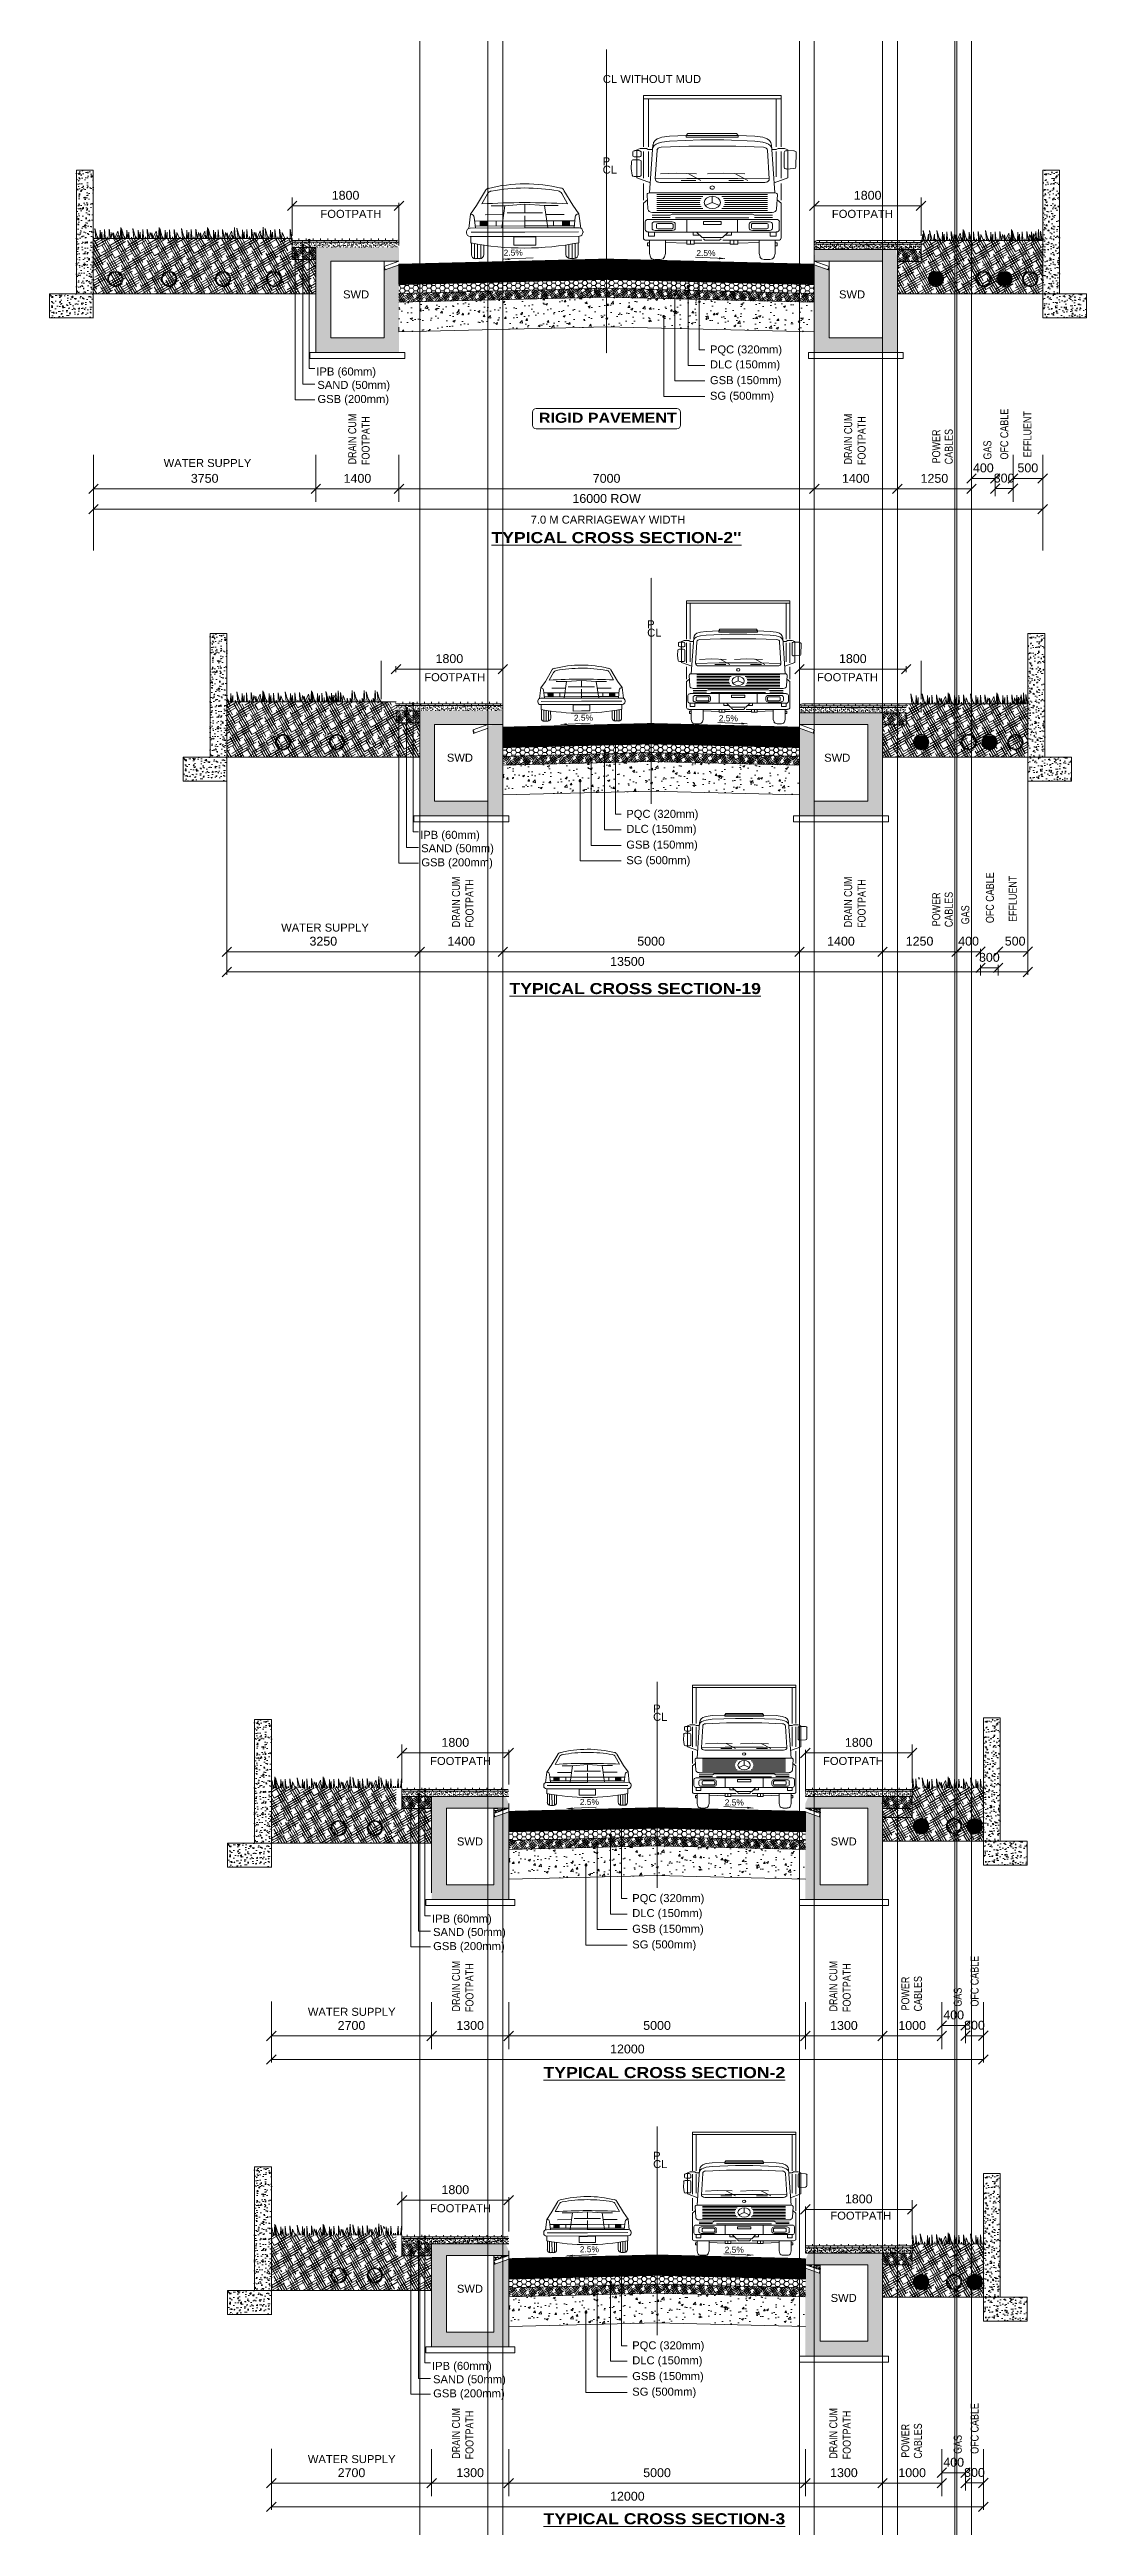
# Model space of a CAD drawing. Header units: inches. Extents: x 1863003 to 1881330, y 133141 to 515800.
# Drawn here: x 1863003 to 1880480, y 474042 to 515800 of the extents above; entities that cross this region are included whole.
import ezdxf

# ---------------------------------------------------------------- set-up
doc = ezdxf.new("R2010")
doc.units = ezdxf.units.IN
doc.header["$MEASUREMENT"] = 0
doc.linetypes.add('CENTERX2', pattern=[4, 2.5, -0.5, 0.5, -0.5])
doc.layers.get('0').update_dxf_attribs({"color": 4, "linetype": 'ELEC_LINE', "lineweight": 13})
doc.layers.get('Defpoints').update_dxf_attribs({"lineweight": 13})
for name, color, linetype, lineweight in [('DIM', 7, 'Continuous', 13), ('DIMEN', 7, 'Continuous', 13), ('HATCH', 252, 'Continuous', 13)]:
    doc.layers.add(name, color=color, linetype=linetype, lineweight=lineweight)
doc.styles.add('AB', font='ariblk.ttf')
doc.styles.add('ARIAL', font='arial.ttf')
doc.styles.get("Standard").update_dxf_attribs({"font": 'romans.shx'})
doc.linetypes.add('ELEC_LINE', pattern='A,12.7,-5.08,["EL",Standard,S=2.54,R=0,X=-2.54,Y=-1.27],-5.08', length=22.86)
doc.dimstyles.get("Standard").update_dxf_attribs({"dimtxt": 180, "dimasz": 160, "dimexe": 50, "dimexo": 50, "dimgap": 100, "dimtad": 1, "dimdec": 0, "dimzin": 0, "dimdsep": 46, "dimtxsty": 'ARIAL', "dimcen": 0.09, "dimclrd": 256, "dimclre": 256, "dimclrt": 256, "dimadec": 0, "dimazin": 0, "dimtm": 1e-09, "dimtfac": 1, "dimtdec": 0, "dimtofl": 0, "dimtmove": 0, "dimatfit": 3, "dimfxl": 0, "dimtolj": 1, "dimtzin": 0, "dimlwd": 9, "dimlwe": -1, "dimarcsym": 0})
pattern_1 = [(30, (1950, -25824.52), (74.10254038, 71.6506351), [400, -200]), (120, (1950, -25824.52), (28.3493649, -99.10254038), [400, -200])]
pattern_2 = [(37.5, (1950, -25824.52), (-1.6000313, 48.9413237), [0, -38.608, 0, -43.18, 0, -41.275]), (7.5, (1950, -25824.52), (44.9523283, 71.68251), [0, -20.828, 0, -34.798, 0, -13.335]), (327.5, (1918.76, -25824.52), (79.099237, 0.1437185), [0, -12.7, 0, -45.72, 0, -59.69]), (317.5, (1918.76, -25824.52), (76.3556452, 22.2929323), [0, -6.35, 0, -29.972, 0, -34.29])]
pattern_3 = [(0, (1950, -25824.52), (0, 40.64508), []), (90, (1950, -25824.52), (-60.96, 40.64508), [40.64508, -40.64508])]
pattern_4 = [(50, (-150, -12586.124), (71.7260183, -6.2752135), [7.5, -82.5]), (355, (-150, -12586.12), (-13.8751334, 75.2192134), [6, -66]), (100.4514445, (-144.02, -12586.65), (57.8508847, 68.943999), [6.3740192, -70.1142112]), (46.1842, (-150, -12566.12), (106.724133, -16.551928), [11.25, -123.75]), (96.6356355, (-141.11, -12567.5), (93.4661946, 97.41186), [9.561034, -105.171376]), (351.184164, (-150, -12566.12), (93.4661945, 97.41186), [9, -99]), (21, (-140, -12571.124), (59.6907052, -40.261889), [7.5, -82.5]), (326, (-140, -12571.12), (24.3315332, 72.5150045), [6, -66]), (71.4514447, (-135.026, -12574.48), (84.0222377, 32.2531153), [6.374019, -70.1142112]), (37.5, (-150, -12586.124), (1.21598553, 33.2893854), [0, -65.2, 0, -67, 0, -66.25]), (7.5, (-150, -12586.124), (26.30695374, 39.4411712), [0, -38.2, 0, -63.7, 0, -25.25]), (327.5, (-172.3, -12586.124), (53.3822436, -2.25548717), [0, -25, 0, -78, 0, -103.5]), (317.5, (-182.3, -12586.124), (58.3186169, 10.0104982), [0, -32.5, 0, -51.8, 0, -73.5])]
pattern_5 = [(50, (0, 50083.603), (71.7260183, -6.2752135), [7.5, -82.5]), (355, (0, 50083.6), (-13.8751334, 75.2192134), [6, -66]), (100.4514445, (5.98, 50083.08), (57.8508847, 68.943999), [6.3740192, -70.1142112]), (46.1842, (0, 50103.6), (106.724133, -16.551928), [11.25, -123.75]), (96.6356355, (8.89, 50102.22), (93.4661946, 97.41186), [9.561034, -105.171376]), (351.184164, (0, 50103.6), (93.4661945, 97.41186), [9, -99]), (21, (10, 50098.603), (59.6907052, -40.261889), [7.5, -82.5]), (326, (10, 50098.6), (24.3315332, 72.5150045), [6, -66]), (71.4514447, (14.974, 50095.25), (84.0222377, 32.2531153), [6.374019, -70.1142112]), (37.5, (0, 50083.603), (1.21598553, 33.2893854), [0, -65.2, 0, -67, 0, -66.25]), (7.5, (0, 50083.603), (26.30695374, 39.4411712), [0, -38.2, 0, -63.7, 0, -25.25]), (327.5, (-22.3, 50083.603), (53.3822436, -2.25548717), [0, -25, 0, -78, 0, -103.5]), (317.5, (-32.3, 50083.603), (58.3186169, 10.0104982), [0, -32.5, 0, -51.8, 0, -73.5])]
pattern_6 = [(50, (850, -26108.5), (358.63009, -31.376067), [37.5, -412.5]), (355, (850, -26108.5), (-69.37567, 376.09607), [30, -330]), (100.451444, (879.9, -26111.1), (289.254423, 344.719995), [31.870096, -350.571056]), (46.1842, (850, -26008.5), (533.62067, -82.75964), [56.25, -618.75]), (96.635635, (894.47, -26015.4), (467.33097, 487.0593), [47.80517, -525.85688]), (351.184164, (850, -26008.5), (467.33097, 487.0593), [45, -495]), (21, (900, -26033.5), (298.453526, -201.309445), [37.5, -412.5]), (326, (900, -26033.5), (121.657666, 362.57502), [30, -330]), (71.451445, (924.87, -26050.27), (420.11119, 161.265576), [31.870095, -350.571056]), (37.5, (850, -26108.5), (6.079928, 166.446927), [0, -326, 0, -335, 0, -331.25]), (7.5, (850, -26108.5), (131.534769, 197.205856), [0, -191, 0, -318.5, 0, -126.25]), (327.5, (738.5, -26108.5), (266.911218, -11.277436), [0, -125, 0, -390, 0, -517.5]), (317.5, (688.5, -26108.5), (291.593085, 50.05249), [0, -162.5, 0, -259, 0, -367.5])]
pattern_7 = [(30, (850, -26108.498), (74.10254038, 71.6506351), [400, -200]), (120, (850, -26108.498), (28.3493649, -99.10254038), [400, -200])]
pattern_8 = [(0, (850, -26108.5), (75, 43.3012702), [50, -100]), (120, (850, -26108.5), (-75, 43.3012702), [50, -100]), (60, (850, -26108.5), (2e-14, 86.6025404), [-100, 50])]
pattern_9 = [(45, (850, -26108.4982), (-0.8838834765, 0.8838834765), [])]
pattern_10 = [(50, (850, -33648.72), (358.63009, -31.376067), [37.5, -412.5]), (355, (850, -33648.72), (-69.37567, 376.09607), [30, -330]), (100.451444, (879.9, -33651.34), (289.254423, 344.719995), [31.870096, -350.571056]), (46.1842, (850, -33548.72), (533.62067, -82.75964), [56.25, -618.75]), (96.635635, (894.47, -33555.6), (467.33097, 487.0593), [47.80517, -525.85688]), (351.184164, (850, -33548.7), (467.33097, 487.0593), [45, -495]), (21, (900, -33573.72), (298.453526, -201.309445), [37.5, -412.5]), (326, (900, -33573.72), (121.657666, 362.57502), [30, -330]), (71.451445, (924.87, -33590.5), (420.11119, 161.265576), [31.870095, -350.571056]), (37.5, (850, -33648.72), (6.079928, 166.446927), [0, -326, 0, -335, 0, -331.25]), (7.5, (850, -33648.72), (131.534769, 197.205856), [0, -191, 0, -318.5, 0, -126.25]), (327.5, (738.5, -33648.72), (266.911218, -11.277436), [0, -125, 0, -390, 0, -517.5]), (317.5, (688.5, -33648.72), (291.593085, 50.05249), [0, -162.5, 0, -259, 0, -367.5])]
pattern_11 = [(30, (850, -33648.724), (74.10254038, 71.6506351), [400, -200]), (120, (850, -33648.724), (28.3493649, -99.10254038), [400, -200])]
pattern_12 = [(0, (850, -33648.724), (75, 43.3012702), [50, -100]), (120, (850, -33648.724), (-75, 43.3012702), [50, -100]), (60, (850, -33648.724), (2e-14, 86.6025404), [-100, 50])]
pattern_13 = [(45, (850, -33648.7237), (-0.8838834765, 0.8838834765), [])]
pattern_14 = [(50, (0, 0), (358.63009, -31.376067), [37.5, -412.5]), (355, (0, 0), (-69.37567, 376.09607), [30, -330]), (100.451444, (29.9, -2.6), (289.254423, 344.719995), [31.870096, -350.571056]), (46.1842, (0, 100), (533.62067, -82.75964), [56.25, -618.75]), (96.635635, (44.47, 93.1), (467.33097, 487.0593), [47.80517, -525.85688]), (351.184164, (0, 100), (467.33097, 487.0593), [45, -495]), (21, (50, 75), (298.453526, -201.309445), [37.5, -412.5]), (326, (50, 75), (121.657666, 362.57502), [30, -330]), (71.451445, (74.87, 58.22), (420.11119, 161.265576), [31.870095, -350.571056]), (37.5, (0, 0), (6.079928, 166.446927), [0, -326, 0, -335, 0, -331.25]), (7.5, (0, 0), (131.534769, 197.205856), [0, -191, 0, -318.5, 0, -126.25]), (327.5, (-111.5, 0), (266.911218, -11.277436), [0, -125, 0, -390, 0, -517.5]), (317.5, (-161.5, 0), (291.593085, 50.05249), [0, -162.5, 0, -259, 0, -367.5])]
pattern_15 = [(50, (750, -7829.93), (358.63009, -31.376067), [37.5, -412.5]), (355, (750, -7829.93), (-69.37567, 376.09607), [30, -330]), (100.451444, (779.9, -7832.54), (289.254423, 344.719995), [31.870096, -350.571056]), (46.1842, (750, -7729.93), (533.62067, -82.75964), [56.25, -618.75]), (96.635635, (794.47, -7736.8), (467.33097, 487.0593), [47.80517, -525.85688]), (351.184164, (750, -7729.9), (467.33097, 487.0593), [45, -495]), (21, (800, -7754.93), (298.453526, -201.309445), [37.5, -412.5]), (326, (800, -7754.93), (121.657666, 362.57502), [30, -330]), (71.451445, (824.87, -7771.7), (420.11119, 161.265576), [31.870095, -350.571056]), (37.5, (750, -7829.93), (6.079928, 166.446927), [0, -326, 0, -335, 0, -331.25]), (7.5, (750, -7829.93), (131.534769, 197.205856), [0, -191, 0, -318.5, 0, -126.25]), (327.5, (638.5, -7829.93), (266.911218, -11.277436), [0, -125, 0, -390, 0, -517.5]), (317.5, (588.5, -7829.93), (291.593085, 50.05249), [0, -162.5, 0, -259, 0, -367.5])]
pattern_16 = [(30, (750, -7829.927), (74.10254038, 71.6506351), [400, -200]), (120, (750, -7829.927), (28.3493649, -99.10254038), [400, -200])]
pattern_17 = [(0, (750, -7829.927), (75, 43.3012702), [50, -100]), (120, (750, -7829.927), (-75, 43.3012702), [50, -100]), (60, (750, -7829.927), (2e-14, 86.6025404), [-100, 50])]
pattern_18 = [(45, (750, -7829.9268), (-0.8838834765, 0.8838834765), [])]

msp = doc.modelspace()

# ---------------------------------------------------------------- texts
at = {"layer": 'DIMEN', "linetype": 'Continuous', "style": 'ARIAL'}
for s, height, p in [('CL WITHOUT MUD ', 135, (1872329.1, 515236.4)), ('CL', 135, (1872325.8, 513707.8)), ('P', 135, (1872325.8, 513847.5)), ('FOOTPATH', 135, (1867568.3, 512962.5)), ('FOOTPATH', 135, (1867568.3, 512962.5)), ('FOOTPATH', 135, (1876189.3, 512962.5)), ('2.5%%%', 101.25, (1870656.7, 512326)), ('2.5%%%', 101.25, (1873905.2, 512318.4)), ('SWD', 135, (1867949.6, 511605)), ('SWD', 135, (1876309, 511605)), ('PQC (320mm)', 135, (1874133.6, 510677.4)), ('IPB (60mm)', 135, (1867499.5, 510305)), ('GSB (150mm)', 135, (1874133.6, 510159)), ('DLC (150mm)', 135, (1874133.6, 510424.7)), ('SAND (50mm)', 135, (1867516.5, 510078.9)), ('GSB (200mm)', 135, (1867519, 509841.5)), ('SG (500mm)', 135, (1874133.6, 509896)), ('WATER SUPPLY', 135, (1864926, 508762.8)), ('7.0 M CARRIAGEWAY WIDTH', 135, (1871111.4, 507807.2)), ('P', 135, (1873075.8, 506042.5)), ('CL', 135, (1873075.8, 505902.9)), ('FOOTPATH', 135, (1869318.3, 505151.3)), ('FOOTPATH', 135, (1875939.3, 505151.3)), ('2.5%%%', 101.25, (1871840.8, 504484.8)), ('2.5%%%', 101.25, (1874282.8, 504476)), ('SWD', 135, (1869699.6, 503793.8)), ('SWD', 135, (1876059, 503793.8)), ('PQC (320mm)', 135, (1872723.5, 502847.5)), ('IPB (60mm)', 135, (1869249.5, 502493.8)), ('SAND (50mm)', 135, (1869266.5, 502267.7)), ('GSB (150mm)', 135, (1872723.5, 502329.1)), ('DLC (150mm)', 135, (1872723.5, 502594.8)), ('GSB (200mm)', 135, (1869269, 502030.3)), ('SG (500mm)', 135, (1872723.5, 502066)), ('WATER SUPPLY', 135, (1866906.8, 500929.8)), ('CL', 135, (1873175.8, 487624.3)), ('P', 135, (1873175.8, 487764)), ('FOOTPATH', 135, (1869417.8, 486880.4)), ('FOOTPATH', 135, (1876039.8, 486880.4)), ('2.5%%%', 101.25, (1871940.8, 486206.2)), ('2.5%%%', 101.25, (1874382.8, 486197.5)), ('SWD', 135, (1869868.8, 485522.8)), ('SWD', 135, (1876167.8, 485522.8)), ('PQC (320mm)', 135, (1872823.5, 484568.9)), ('DLC (150mm)', 135, (1872823.5, 484316.2)), ('IPB (60mm)', 135, (1869449.5, 484222.9)), ('SAND (50mm)', 135, (1869466.5, 483996.7)), ('GSB (150mm)', 135, (1872823.5, 484050.5)), ('GSB (200mm)', 135, (1869469, 483759.4)), ('SG (500mm)', 135, (1872823.5, 483787.5)), ('WATER SUPPLY', 135, (1867356.8, 482651.3)), ('CL', 135, (1873175.8, 480084.1)), ('P', 135, (1873175.8, 480223.8)), ('FOOTPATH', 135, (1869417.8, 479340.1)), ('FOOTPATH', 135, (1876163.6, 479215.1)), ('2.5%%%', 101.25, (1871940.8, 478666)), ('2.5%%%', 101.25, (1874382.8, 478657.2)), ('SWD', 135, (1869868.8, 477982.6)), ('SWD', 135, (1876167.8, 477827.6)), ('PQC (320mm)', 135, (1872823.5, 477028.7)), ('DLC (150mm)', 135, (1872823.5, 476776)), ('IPB (60mm)', 135, (1869449.5, 476682.6)), ('SAND (50mm)', 135, (1869466.5, 476456.5)), ('GSB (150mm)', 135, (1872823.5, 476510.3)), ('GSB (200mm)', 135, (1869469, 476219.1)), ('SG (500mm)', 135, (1872823.5, 476247.2)), ('WATER SUPPLY', 135, (1867356.8, 475111))]:
    msp.add_text(s, height=height, dxfattribs=at).set_placement(p)
at = {"layer": 'DIMEN', "linetype": 'Continuous', "style": 'ARIAL', "width": 0.8}
for s, p in [('DRAIN CUM', (1868171.4, 508806.4)), ('FOOTPATH', (1868397.9, 508796.4)), ('DRAIN CUM', (1876530.5, 508806.4)), ('FOOTPATH', (1876757, 508796.4)), ('OFC CABLE', (1879162.5, 508889.3)), ('EFFLUENT', (1879552.4, 508925.4)), ('POWER', (1878014.4, 508823.6)), ('CABLES', (1878226.4, 508808.3)), ('GAS', (1878877.8, 508889.1)), ('DRAIN CUM', (1869921.4, 501002.9)), ('FOOTPATH', (1870147.9, 500992.8)), ('DRAIN CUM', (1876530.5, 501002.9)), ('FOOTPATH', (1876757, 500992.8)), ('POWER', (1878014.4, 501020.1)), ('CABLES', (1878226.4, 501004.7)), ('OFC CABLE', (1878919.6, 501073)), ('EFFLUENT', (1879305.2, 501093.6)), ('GAS', (1878504.7, 501053.6)), ('DRAIN CUM', (1869921.4, 482724.3)), ('DRAIN CUM', (1876280.5, 482724.3)), ('OFC CABLE', (1878662.5, 482807.2)), ('FOOTPATH', (1870147.9, 482714.3)), ('FOOTPATH', (1876507, 482714.3)), ('POWER', (1877494.5, 482741.5)), ('CABLES', (1877706.4, 482726.1)), ('GAS', (1878377.8, 482807)), ('OFC CABLE', (1878662.5, 475267)), ('DRAIN CUM', (1869921.4, 475184.1)), ('FOOTPATH', (1870147.9, 475174)), ('DRAIN CUM', (1876280.5, 475184.1)), ('FOOTPATH', (1876507, 475174)), ('POWER', (1877494.5, 475201.3)), ('CABLES', (1877706.4, 475185.9)), ('GAS', (1878377.8, 475266.8))]:
    msp.add_text(s, height=135, rotation=90, dxfattribs=at).set_placement(p)
at = {"layer": 'DIMEN', "style": 'AB'}
for s, height, p in [('RIGID PAVEMENT', 168.75, (1871250.8, 509507.7)), ("%%UTYPICAL CROSS SECTION-2''", 185.625, (1870450.7, 507479.9)), ('%%UTYPICAL CROSS SECTION-19', 185.625, (1870754.8, 499876.9)), ('%%UTYPICAL CROSS SECTION-2', 185.625, (1871329.4, 481602.2)), ('%%UTYPICAL CROSS SECTION-3', 185.625, (1871329.4, 474079.5))]:
    msp.add_text(s, height=height, dxfattribs=at).set_placement(p)

# ---------------------------------------------------------------- blocks, each defined once
blk = doc.blocks.new('_Oblique')
at = {"color": 0, "linetype": 'ByBlock', "lineweight": -2}
blk.add_line((-0.5, -0.5), (0.5, 0.5), dxfattribs=at)
blk = doc.blocks.new('*D28')
at = {"layer": 'Defpoints', "color": 0, "ltscale": 0.02}
for p in [(1878442, 482316), (1878442, 482139), (1878742, 482139)]:
    blk.add_point(p, dxfattribs=at)
at = {"layer": 'DIMEN', "ltscale": 0.02}
for p, q in [((1878442, 482189), (1878442, 482366)), ((1878742, 482189), (1878742, 482366))]:
    blk.add_line(p, q, dxfattribs=at)
at = {"layer": 'DIMEN', "lineweight": 9, "ltscale": 0.02}
blk.add_line((1878742, 482316), (1878442, 482316), dxfattribs=at)
at = {"layer": 'DIMEN', "lineweight": 9, "ltscale": 0.02, "xscale": 160, "yscale": 160, "zscale": 160, "rotation": 180}
blk.add_blockref('_Oblique', (1878442, 482316), dxfattribs=at)
at = {"layer": 'DIMEN', "lineweight": 9, "ltscale": 0.02, "xscale": 160, "yscale": 160, "zscale": 160}
blk.add_blockref('_Oblique', (1878742, 482316), dxfattribs=at)
at = {"layer": 'DIMEN', "ltscale": 0.02, "insert": (1878592, 482492), "char_height": 150, "attachment_point": 5, "style": 'ARIAL'}
blk.add_mtext('\\A1;300', dxfattribs=at)
blk = doc.blocks.new('*D29')
at = {"layer": 'Defpoints', "color": 0, "ltscale": 0.02}
for p in [(1875742, 482312), (1875742, 482312), (1877042, 482312)]:
    blk.add_point(p, dxfattribs=at)
at = {"layer": 'DIMEN', "lineweight": 9, "ltscale": 0.02}
blk.add_line((1877042, 482312), (1875742, 482312), dxfattribs=at)
at = {"layer": 'DIMEN', "lineweight": 9, "ltscale": 0.02, "xscale": 160, "yscale": 160, "zscale": 160, "rotation": 180}
blk.add_blockref('_Oblique', (1875742, 482312), dxfattribs=at)
at = {"layer": 'DIMEN', "lineweight": 9, "ltscale": 0.02, "xscale": 160, "yscale": 160, "zscale": 160}
blk.add_blockref('_Oblique', (1877042, 482312), dxfattribs=at)
at = {"layer": 'DIMEN', "ltscale": 0.02, "insert": (1876392, 482488), "char_height": 150, "attachment_point": 5, "style": 'ARIAL'}
blk.add_mtext('\\A1;1300', dxfattribs=at)
blk = doc.blocks.new('*D30')
at = {"layer": 'Defpoints', "color": 0, "ltscale": 0.02}
for p in [(1870742, 482312), (1870742, 482312), (1875742, 482312)]:
    blk.add_point(p, dxfattribs=at)
at = {"layer": 'DIMEN', "lineweight": 9, "ltscale": 0.02}
blk.add_line((1875742, 482312), (1870742, 482312), dxfattribs=at)
at = {"layer": 'DIMEN', "lineweight": 9, "ltscale": 0.02, "xscale": 160, "yscale": 160, "zscale": 160, "rotation": 180}
blk.add_blockref('_Oblique', (1870742, 482312), dxfattribs=at)
at = {"layer": 'DIMEN', "lineweight": 9, "ltscale": 0.02, "xscale": 160, "yscale": 160, "zscale": 160}
blk.add_blockref('_Oblique', (1875742, 482312), dxfattribs=at)
at = {"layer": 'DIMEN', "ltscale": 0.02, "insert": (1873242, 482488), "char_height": 150, "attachment_point": 5, "style": 'ARIAL'}
blk.add_mtext('\\A1;5000', dxfattribs=at)
blk = doc.blocks.new('*D31')
at = {"layer": 'Defpoints', "color": 0, "ltscale": 0.02}
for p in [(1878042, 482488), (1878042, 482312), (1878442, 482312)]:
    blk.add_point(p, dxfattribs=at)
at = {"layer": 'DIMEN', "ltscale": 0.02}
for p, q in [((1878042, 482362), (1878042, 482538)), ((1878442, 482362), (1878442, 482538))]:
    blk.add_line(p, q, dxfattribs=at)
at = {"layer": 'DIMEN', "lineweight": 9, "ltscale": 0.02}
blk.add_line((1878442, 482488), (1878042, 482488), dxfattribs=at)
at = {"layer": 'DIMEN', "lineweight": 9, "ltscale": 0.02, "xscale": 160, "yscale": 160, "zscale": 160, "rotation": 180}
blk.add_blockref('_Oblique', (1878042, 482488), dxfattribs=at)
at = {"layer": 'DIMEN', "lineweight": 9, "ltscale": 0.02, "xscale": 160, "yscale": 160, "zscale": 160}
blk.add_blockref('_Oblique', (1878442, 482488), dxfattribs=at)
at = {"layer": 'DIMEN', "ltscale": 0.02, "insert": (1878242, 482665), "char_height": 150, "attachment_point": 5, "style": 'ARIAL'}
blk.add_mtext('\\A1;400', dxfattribs=at)
blk = doc.blocks.new('*D32')
at = {"layer": 'Defpoints', "color": 0, "ltscale": 0.02}
for p in [(1877042, 482312), (1877042, 482312), (1878042, 482312)]:
    blk.add_point(p, dxfattribs=at)
at = {"layer": 'DIMEN', "lineweight": 9, "ltscale": 0.02}
blk.add_line((1878042, 482312), (1877042, 482312), dxfattribs=at)
at = {"layer": 'DIMEN', "lineweight": 9, "ltscale": 0.02, "xscale": 160, "yscale": 160, "zscale": 160, "rotation": 180}
blk.add_blockref('_Oblique', (1877042, 482312), dxfattribs=at)
at = {"layer": 'DIMEN', "lineweight": 9, "ltscale": 0.02, "xscale": 160, "yscale": 160, "zscale": 160}
blk.add_blockref('_Oblique', (1878042, 482312), dxfattribs=at)
at = {"layer": 'DIMEN', "ltscale": 0.02, "insert": (1877542, 482488), "char_height": 150, "attachment_point": 5, "style": 'ARIAL'}
blk.add_mtext('\\A1;1000', dxfattribs=at)
blk = doc.blocks.new('ca')
at = {"color": 8}
for p, q in [((-28.9, 25.6), (-23.6, 34.6)), ((-25.8, 26.6), (-22.4, 32.7)), ((25.8, 26.6), (22.4, 32.7)), ((28.9, 25.6), (23.6, 34.6)), ((-33.6, 11.9), (-32.6, 20.4)), ((-32.6, 20.4), (-28.9, 25.6)), ((-32.6, 20.4), (-32.3, 20.4)), ((-30.3, 18.6), (-29.6, 12.1)), ((-30, 16.3), (0, 16.3)), ((-26.8, 13.3), (-26.8, 16.3)), ((-12.6, 20.1), (-23.8, 20.1)), ((-22.6, 13.3), (-22.6, 16.3)), ((-11.9, 25.5), (-20.2, 25.5)), ((-17.2, 13.3), (-17.2, 16.3)), ((-11.9, 25.5), (-13.8, 12.1)), ((0, 26.3), (-11.9, 25.5)), ((0, 21.1), (-10.6, 21.1)), ((0, 26.3), (11.9, 25.5)), ((0, 21.1), (0, 26.3)), ((0, 21.1), (10.6, 21.1)), ((0, 19.4), (0, 12.1)), ((30, 16.3), (0, 16.3)), ((11.9, 25.5), (13.8, 12.1)), ((11.9, 25.5), (20.2, 25.5)), ((12.6, 20.1), (23.8, 20.1)), ((17.2, 13.3), (17.2, 16.3)), ((22.6, 13.3), (22.6, 16.3)), ((26.8, 13.3), (26.8, 16.3)), ((32.6, 20.4), (28.9, 25.6)), ((30.3, 18.6), (29.6, 12.1)), ((32.6, 20.4), (32.3, 20.4)), ((33.6, 11.9), (32.6, 20.4)), ((-35, 9.2), (-35, 9.9)), ((-32.8, 12.1), (0, 12.1)), ((-32.8, 7), (0, 7)), ((-32.4, 7), (-32.4, 3.1)), ((-32.3, 9.6), (0, 9.6)), ((-32.1, -3.9), (-32.1, 3.1)), ((-30.3, -6.3), (-30.3, 2.7)), ((-29.7, 13.3), (0, 13.3)), ((-28.4, -6.3), (-28.4, 2.4)), ((-26.5, -6.3), (-26.5, 2.1)), ((-24.7, 1.8), (-24.7, -3.9)), ((-6.6, 1.8), (-6.6, 6.7)), ((-6.6, 6.7), (0, 6.7)), ((0, 1.8), (-6.6, 1.8)), ((29.7, 13.3), (0, 13.3)), ((32.8, 12.1), (0, 12.1)), ((32.3, 9.6), (0, 9.6)), ((32.8, 7), (0, 7)), ((6.6, 6.7), (0, 6.7)), ((0, 1.8), (6.6, 1.8)), ((6.6, 1.8), (6.6, 6.7)), ((24.7, 1.8), (24.7, -3.9)), ((26.5, -6.3), (26.5, 2.1)), ((28.4, -6.3), (28.4, 2.4)), ((30.3, -6.3), (30.3, 2.7)), ((32.1, -3.9), (32.1, 3.1)), ((32.4, 7), (32.4, 3.1)), ((35, 9.2), (35, 9.9)), ((-27.1, -6.3), (-29.7, -6.3)), ((27.1, -6.3), (29.7, -6.3))]:
    blk.add_line(p, q, dxfattribs=at)
for centre, radius, start, end in [((-21.1, 33.2), 2.93, 104.0557, 149.858), ((-19.5, 31.1), 3.3, 100.1965, 150.1888), ((0, -51.2), 89.8, 90, 104.0557), ((0, -77.3), 113.4, 90, 100.1965), ((0, -51.2), 89.8, 75.9443, 90), ((0, -77.3), 113.4, 79.8035, 90), ((19.5, 31.1), 3.3, 29.8112, 79.8035), ((21.1, 33.2), 2.93, 30.142, 75.9443), ((-32.3, 18.4), 1.99, 6.3627, 90), ((0, -444.8), 472.1, 90, 93.1382), ((0, -444.8), 472.1, 86.8618, 90), ((32.3, 18.4), 1.99, 90, 173.6373), ((-32.8, 9.9), 2.16, 90, 180), ((-32.8, 9.2), 2.16, 180, 270), ((0, 169.6), 169.6, 258.9833, 270), ((0, 169.6), 169.6, 270, 281.0167), ((32.8, 9.9), 2.16, 0, 90), ((32.8, 9.2), 2.16, 270, 0), ((-29.7, -3.9), 2.44, 180, 270), ((-27.1, -3.9), 2.44, 270, 0), ((27.1, -3.9), 2.44, 180, 270), ((29.7, -3.9), 2.44, 270, 0)]:
    blk.add_arc(centre, radius, start, end, dxfattribs=at)
for points in [[(-22.6, 13.3), (-22.6, 16.3), (-26.8, 13.3), (-26.8, 16.3)], [(22.6, 13.3), (22.6, 16.3), (26.8, 13.3), (26.8, 16.3)]]:
    blk.add_solid(points, dxfattribs=at)
blk = doc.blocks.new('A$C9c4fc737')
at = {"color": 8, "linetype": 'Continuous'}
for p, q in [((10.8, 147.3), (134.6, 147.3)), ((10.8, 147.3), (10.8, 101.3)), ((10.8, 144.5), (134.6, 144.5)), ((15.3, 144.5), (15.3, 101.3)), ((130.1, 144.5), (130.1, 101.3)), ((134.6, 147.3), (134.6, 101.3)), ((34.4, 110.7), (49.4, 111.3)), ((49.4, 111.5), (50.8, 113.2)), ((96, 111.5), (49.4, 111.5)), ((49.4, 109.9), (49.4, 111.5)), ((50.8, 113.2), (94.6, 113.2)), ((94.6, 113.2), (96, 111.5)), ((96, 109.9), (96, 111.5)), ((111, 110.7), (96, 111.3)), ((1.3, 93.7), (1.3, 96.3)), ((6.9, 89.5), (2.3, 89.5)), ((7, 97.8), (3.2, 97.8)), ((3.2, 92.2), (7, 92.2)), ((7.9, 99.8), (4.9, 98.6)), ((4.9, 98.6), (4.9, 73.4)), ((13.6, 99.8), (7.9, 99.8)), ((8.9, 93.7), (8.9, 96.3)), ((10.8, 97.1), (10.8, 73.1)), ((15.2, 98.7), (13.6, 99.8)), ((19.1, 98.7), (15.2, 98.7)), ((15.3, 97.1), (15.3, 74.2)), ((16.4, 59.9), (19.4, 102.9)), ((21.5, 72.4), (23.1, 98.1)), ((24.3, 104.5), (27.4, 105.4)), ((25.8, 109.4), (27.4, 109.8)), ((26.8, 100.9), (51.6, 101.9)), ((34.4, 110.7), (27.4, 109.8)), ((34.4, 106.3), (27.4, 105.4)), ((34.4, 106.3), (62.3, 107.4)), ((49.4, 109.9), (96, 109.9)), ((51.6, 101.9), (93.8, 101.9)), ((62.3, 107.4), (83.1, 107.4)), ((111, 106.3), (83.1, 107.4)), ((118.6, 100.9), (93.8, 101.9)), ((111, 110.7), (118.1, 109.8)), ((111, 106.3), (118.1, 105.4)), ((119.6, 109.4), (118.1, 109.8)), ((121.1, 104.5), (118.1, 105.4)), ((123.9, 72.4), (122.3, 98.1)), ((129, 59.9), (126, 102.9)), ((126.3, 98.7), (130.2, 98.7)), ((130.1, 97.1), (130.1, 74.2)), ((130.2, 98.7), (131.8, 99.8)), ((131.8, 99.8), (137.5, 99.8)), ((134.6, 97.1), (134.6, 73.1)), ((137.3, 96.3), (137.3, 82.8)), ((137.5, 99.8), (140.5, 98.6)), ((139.3, 97.8), (146.1, 97.6)), ((140.5, 98.6), (140.5, 73.4)), ((147.9, 83.2), (148, 96.1)), ((0.3, 88.1), (0, 81.7)), ((0.7, 75.9), (0, 81.7)), ((6.9, 74.6), (2.7, 74.6)), ((4.9, 73.4), (17.1, 68.9)), ((8.8, 88), (8.8, 76)), ((10.8, 53.4), (10.8, 68.2)), ((21.5, 72.4), (49.8, 72.9)), ((84.6, 69.3), (25.5, 69.3)), ((40.5, 77.7), (26.3, 76.9)), ((58.4, 77.1), (40.5, 77.7)), ((44.7, 71.1), (57.9, 71.1)), ((49.8, 72.9), (95.6, 72.9)), ((62.5, 71.1), (51, 77.3)), ((60.8, 69.3), (120, 69.3)), ((82.5, 77.7), (68.4, 76.9)), ((102, 77), (82.5, 77.7)), ((100.7, 71.1), (87.5, 71.1)), ((104.6, 71.1), (93.1, 77.3)), ((123.9, 72.4), (95.6, 72.9)), ((140.5, 73.4), (128.4, 68.9)), ((134.6, 53.4), (134.6, 68.2)), ((139.4, 81.3), (146.1, 81.7)), ((14.4, 53.5), (10.8, 50.6)), ((10.8, 19.4), (10.8, 50.6)), ((14.1, 58.4), (14.9, 45.1)), ((16.1, 59.9), (129.3, 59.9)), ((23, 58.5), (122.4, 58.5)), ((23, 56.7), (64.2, 56.7)), ((23, 54.9), (62.7, 54.9)), ((23, 53.1), (61.8, 53.1)), ((23, 51.3), (61.5, 51.3)), ((23, 49.5), (61.8, 49.5)), ((23, 47.7), (62.6, 47.7)), ((23, 45.9), (64.2, 45.9)), ((72.7, 51.3), (66.3, 48.5)), ((72.7, 51.3), (72.7, 56.8)), ((72.7, 51.3), (79.1, 48.5)), ((122.4, 56.7), (81.2, 56.7)), ((122.4, 45.9), (81.3, 45.9)), ((122.4, 54.9), (82.8, 54.9)), ((122.4, 47.7), (82.8, 47.7)), ((122.4, 53.1), (83.6, 53.1)), ((122.4, 49.5), (83.6, 49.5)), ((122.4, 51.3), (83.9, 51.3)), ((131.3, 58.4), (130.5, 45.1)), ((131, 53.5), (134.6, 50.6)), ((134.6, 19.4), (134.6, 50.6)), ((12.5, 26.8), (12.5, 34)), ((130.2, 36.1), (15.3, 36.1)), ((130.2, 24.7), (15.3, 24.7)), ((15.3, 24.7), (15.3, 20.9)), ((18.6, 28.2), (18.6, 31.8)), ((34.8, 39.8), (18.8, 39.8)), ((34.8, 37.9), (18.8, 37.9)), ((126.5, 42.3), (18.9, 42.3)), ((20.8, 20.9), (20.8, 24.7)), ((21.4, 33.9), (36.7, 33.9)), ((36.7, 26.1), (21.4, 26.1)), ((22.5, 31.5), (22.5, 28.5)), ((23, 44.1), (122.4, 44.1)), ((23.7, 32.4), (36.3, 32.4)), ((36.3, 27.6), (23.7, 27.6)), ((36.7, 40.8), (34.8, 39.8)), ((36.7, 40.8), (108.7, 40.8)), ((37.5, 31.5), (37.5, 28.5)), ((39.4, 31.8), (39.4, 28.2)), ((39.8, 37.5), (105.6, 37.5)), ((50, 36.1), (50, 24.7)), ((55.5, 24.7), (55.5, 21.9)), ((58.5, 24.7), (63.6, 19.8)), ((64.8, 34.1), (64.8, 31.5)), ((64.8, 34.1), (80.7, 34.1)), ((64.8, 31.5), (80.7, 31.5)), ((80.7, 34.1), (80.7, 31.5)), ((86.9, 24.7), (81.8, 19.8)), ((89.9, 24.7), (89.9, 21.9)), ((95.4, 36.1), (95.4, 24.7)), ((106, 31.8), (106, 28.2)), ((107.9, 31.5), (107.9, 28.5)), ((108.7, 40.8), (110.6, 39.8)), ((124.1, 33.9), (108.7, 33.9)), ((108.7, 26.1), (124.1, 26.1)), ((121.7, 32.4), (109.1, 32.4)), ((109.1, 27.6), (121.7, 27.6)), ((110.6, 39.8), (126.7, 39.8)), ((110.6, 37.9), (126.7, 37.9)), ((122.9, 31.5), (122.9, 28.5)), ((124.6, 20.9), (124.6, 24.7)), ((126.8, 28.2), (126.8, 31.8)), ((130.2, 24.7), (130.2, 20.9)), ((132.9, 26.8), (132.9, 34)), ((63.2, 17.3), (13.6, 17.3)), ((14.5, 12.3), (14.5, 15)), ((14.5, 15), (16.3, 15)), ((16.3, 12.3), (14.5, 12.3)), ((15.3, 20.9), (20.8, 20.9)), ((16.3, 17.3), (16.3, 5.3)), ((17.1, 2.3), (16.3, 5.3)), ((26, 0), (21, 0)), ((29.8, 2.3), (30.7, 5.3)), ((30.7, 17.3), (30.7, 5.3)), ((49.8, 14.6), (30.9, 15.4)), ((49.8, 17.3), (49.8, 13.9)), ((49.8, 13.9), (56.6, 13.9)), ((53.2, 13.9), (53.2, 17.3)), ((55.5, 21.9), (61.4, 21.9)), ((56.6, 13.9), (56.6, 17.3)), ((56.6, 14.6), (88.8, 14.6)), ((63.6, 19.8), (81.8, 19.8)), ((66.1, 17.3), (64.8, 18.6)), ((79.3, 17.3), (66.1, 17.3)), ((79.3, 17.3), (80.6, 18.6)), ((82.2, 17.3), (131.9, 17.3)), ((89.9, 21.9), (84, 21.9)), ((88.8, 13.9), (88.8, 17.3)), ((95.6, 13.9), (88.8, 13.9)), ((92.2, 13.9), (92.2, 17.3)), ((95.6, 17.3), (95.6, 13.9)), ((95.6, 14.6), (114.5, 15.4)), ((114.7, 17.3), (114.7, 5.3)), ((115.6, 2.3), (114.7, 5.3)), ((119.4, 0), (124.4, 0)), ((130.2, 20.9), (124.6, 20.9)), ((128.3, 2.3), (129.1, 5.3)), ((129.1, 17.3), (129.1, 5.3)), ((130.9, 15), (129.1, 15)), ((129.1, 12.3), (130.9, 12.3)), ((130.9, 12.3), (130.9, 15))]:
    blk.add_line(p, q, dxfattribs=at)
for centre, major_axis, start_param, end_param in [((2.2, 88.1), (-1.97, 0), 4.697006, 6.25023), ((3.2, 96.3), (1.97, 0), 1.570796, 3.141593), ((3.2, 93.7), (-1.97, 0), 0, 1.570796), ((6.9, 88), (1.97, 0), 0, 1.555413), ((7, 96.3), (1.97, 0), 0, 1.570796), ((7, 93.7), (-1.97, 0), 1.570796, 3.141593), ((27, 99), (7.87, 0), 1.929567, 3.089386), ((29.3, 102.5), (9.84, 0), 1.929567, 3.089386), ((27, 98), (-3.94, 0), -1.51867, -0.04621), ((118.4, 98), (3.94, 0), 0.04621, 1.51867), ((116.2, 102.5), (-9.84, 0), 3.193799, 4.353618), ((118.4, 99), (7.87, 0), 0.052207, 1.212026), ((139.3, 96.3), (1.97, 0), 1.538549, 3.141593), ((146.1, 96.1), (1.97, 0), -0.010752, 1.538549), ((2.7, 76), (-1.97, 0), 0.096474, 1.570796), ((6.9, 76), (-1.97, 0), 1.570796, 3.141593), ((25.5, 72.3), (-3.94, 0), -0.04621, 1.570796), ((120, 72.3), (3.94, 0), 4.712389, 6.329395), ((139.3, 82.8), (-1.97, 0), 0, 1.650626), ((145.9, 83.2), (-1.97, 0), 1.650626, 3.13084), ((16.1, 58.4), (-1.97, 0), -1.570796, 0.046121), ((18.9, 45.3), (3.94, 0), 3.187714, 4.712389), ((72.7, 64.6), (-2, 0), 3.141593, 9.424778), ((126.5, 45.3), (-3.94, 0), 1.570796, 3.095472), ((129.3, 58.4), (1.97, 0), -0.046121, 1.570796), ((15.3, 34), (-2.76, 0), -1.570796, 0), ((15.3, 26.8), (2.76, 0), 3.141593, 4.712389), ((21.4, 31.8), (2.76, 0), 1.570796, 3.141593), ((21.4, 28.2), (-2.76, 0), 0, 1.570796), ((23.7, 31.5), (-1.18, 0), -1.570796, 0), ((23.7, 28.5), (1.18, 0), 3.141593, 4.712389), ((36.3, 31.5), (1.18, 0), 0, 1.570796), ((36.3, 28.5), (-1.18, 0), 1.570796, 3.141593), ((36.7, 31.8), (2.76, 0), 0, 1.570796), ((36.7, 28.2), (-2.76, 0), 1.570796, 3.141593), ((108.7, 31.8), (2.76, 0), 1.570796, 3.141593), ((108.7, 28.2), (-2.76, 0), 0, 1.570796), ((109.1, 31.5), (1.18, 0), 1.570796, 3.141593), ((109.1, 28.5), (1.18, 0), 3.141593, 4.712389), ((121.7, 31.5), (-1.18, 0), 3.141593, 4.712389), ((121.7, 28.5), (1.18, 0), 4.712389, 6.283185), ((124.1, 31.8), (-2.76, 0), 3.141593, 4.712389), ((124.1, 28.2), (2.76, 0), 4.712389, 6.283185), ((130.2, 34), (2.76, 0), 0, 1.570796), ((130.2, 26.8), (-2.76, 0), 1.570796, 3.141593), ((13.6, 19.4), (-2.76, 0), 0, 1.570796), ((21, 3), (-3.94, 0), 0.210626, 1.570796), ((26, 3), (3.94, 0), 4.712389, 6.072559), ((119.4, 3), (-3.94, 0), 0.210626, 1.570796), ((124.4, 3), (3.94, 0), 4.712389, 6.072559), ((131.9, 19.4), (2.76, 0), 4.712389, 6.283185)]:
    blk.add_ellipse(centre, major_axis=major_axis, ratio=0.75, start_param=start_param, end_param=end_param, dxfattribs=at)
blk.add_ellipse((72.7, 51.3), major_axis=(7.35, 0), ratio=0.75, dxfattribs=at)
blk = doc.blocks.new('*D26')
at = {"layer": 'Defpoints', "color": 0, "ltscale": 0.02}
for p in [(1869442, 482312), (1870742, 482312), (1870742, 482312)]:
    blk.add_point(p, dxfattribs=at)
at = {"layer": 'DIMEN', "lineweight": 9, "ltscale": 0.02}
blk.add_line((1869442, 482312), (1870742, 482312), dxfattribs=at)
at = {"layer": 'DIMEN', "lineweight": 9, "ltscale": 0.02, "xscale": 160, "yscale": 160, "zscale": 160, "rotation": 180}
blk.add_blockref('_Oblique', (1869442, 482312), dxfattribs=at)
at = {"layer": 'DIMEN', "lineweight": 9, "ltscale": 0.02, "xscale": 160, "yscale": 160, "zscale": 160}
blk.add_blockref('_Oblique', (1870742, 482312), dxfattribs=at)
at = {"layer": 'DIMEN', "ltscale": 0.02, "insert": (1870092, 482488), "char_height": 150, "attachment_point": 5, "style": 'ARIAL'}
blk.add_mtext('\\A1;1300', dxfattribs=at)
blk = doc.blocks.new('*D27')
at = {"layer": 'Defpoints', "color": 0, "ltscale": 0.02}
for p in [(1866742, 482884), (1869442, 482884), (1869442, 482312)]:
    blk.add_point(p, dxfattribs=at)
at = {"layer": 'DIMEN', "ltscale": 0.02}
for p, q in [((1866742, 482834), (1866742, 482262)), ((1869442, 482834), (1869442, 482262))]:
    blk.add_line(p, q, dxfattribs=at)
at = {"layer": 'DIMEN', "lineweight": 9, "ltscale": 0.02}
blk.add_line((1866742, 482312), (1869442, 482312), dxfattribs=at)
at = {"layer": 'DIMEN', "lineweight": 9, "ltscale": 0.02, "xscale": 160, "yscale": 160, "zscale": 160, "rotation": 180}
blk.add_blockref('_Oblique', (1866742, 482312), dxfattribs=at)
at = {"layer": 'DIMEN', "lineweight": 9, "ltscale": 0.02, "xscale": 160, "yscale": 160, "zscale": 160}
blk.add_blockref('_Oblique', (1869442, 482312), dxfattribs=at)
at = {"layer": 'DIMEN', "ltscale": 0.02, "insert": (1868092, 482488), "char_height": 150, "attachment_point": 5, "style": 'ARIAL'}
blk.add_mtext('\\A1;2700', dxfattribs=at)
blk = doc.blocks.new('*D42')
at = {"layer": 'Defpoints', "color": 0, "ltscale": 0.02}
for p in [(1866742, 482147), (1878742, 482147), (1878742, 481914)]:
    blk.add_point(p, dxfattribs=at)
at = {"layer": 'DIMEN', "ltscale": 0.02}
for p, q in [((1866742, 482097), (1866742, 481864)), ((1878742, 482097), (1878742, 481864))]:
    blk.add_line(p, q, dxfattribs=at)
at = {"layer": 'DIMEN', "lineweight": 9, "ltscale": 0.02}
blk.add_line((1866742, 481914), (1878742, 481914), dxfattribs=at)
at = {"layer": 'DIMEN', "lineweight": 9, "ltscale": 0.02, "xscale": 160, "yscale": 160, "zscale": 160, "rotation": 180}
blk.add_blockref('_Oblique', (1866742, 481914), dxfattribs=at)
at = {"layer": 'DIMEN', "lineweight": 9, "ltscale": 0.02, "xscale": 160, "yscale": 160, "zscale": 160}
blk.add_blockref('_Oblique', (1878742, 481914), dxfattribs=at)
at = {"layer": 'DIMEN', "ltscale": 0.02, "insert": (1872742, 482091), "char_height": 150, "attachment_point": 5, "style": 'ARIAL'}
blk.add_mtext('\\A1;12000', dxfattribs=at)
blk = doc.blocks.new('*D276')
at = {"layer": 'Defpoints', "color": 0, "ltscale": 0.02}
for p in [(1878442, 474776), (1878442, 474599), (1878742, 474599)]:
    blk.add_point(p, dxfattribs=at)
at = {"layer": 'DIMEN', "ltscale": 0.02}
for p, q in [((1878442, 474649), (1878442, 474826)), ((1878742, 474649), (1878742, 474826))]:
    blk.add_line(p, q, dxfattribs=at)
at = {"layer": 'DIMEN', "lineweight": 9, "ltscale": 0.02}
blk.add_line((1878742, 474776), (1878442, 474776), dxfattribs=at)
at = {"layer": 'DIMEN', "lineweight": 9, "ltscale": 0.02, "xscale": 160, "yscale": 160, "zscale": 160, "rotation": 180}
blk.add_blockref('_Oblique', (1878442, 474776), dxfattribs=at)
at = {"layer": 'DIMEN', "lineweight": 9, "ltscale": 0.02, "xscale": 160, "yscale": 160, "zscale": 160}
blk.add_blockref('_Oblique', (1878742, 474776), dxfattribs=at)
at = {"layer": 'DIMEN', "ltscale": 0.02, "insert": (1878592, 474952), "char_height": 150, "attachment_point": 5, "style": 'ARIAL'}
blk.add_mtext('\\A1;300', dxfattribs=at)
blk = doc.blocks.new('*D277')
at = {"layer": 'Defpoints', "color": 0, "ltscale": 0.02}
for p in [(1875742, 474771), (1875742, 474771), (1877042, 474771)]:
    blk.add_point(p, dxfattribs=at)
at = {"layer": 'DIMEN', "lineweight": 9, "ltscale": 0.02}
blk.add_line((1877042, 474771), (1875742, 474771), dxfattribs=at)
at = {"layer": 'DIMEN', "lineweight": 9, "ltscale": 0.02, "xscale": 160, "yscale": 160, "zscale": 160, "rotation": 180}
blk.add_blockref('_Oblique', (1875742, 474771), dxfattribs=at)
at = {"layer": 'DIMEN', "lineweight": 9, "ltscale": 0.02, "xscale": 160, "yscale": 160, "zscale": 160}
blk.add_blockref('_Oblique', (1877042, 474771), dxfattribs=at)
at = {"layer": 'DIMEN', "ltscale": 0.02, "insert": (1876392, 474948), "char_height": 150, "attachment_point": 5, "style": 'ARIAL'}
blk.add_mtext('\\A1;1300', dxfattribs=at)
blk = doc.blocks.new('*D278')
at = {"layer": 'Defpoints', "color": 0, "ltscale": 0.02}
for p in [(1870742, 474771), (1870742, 474771), (1875742, 474771)]:
    blk.add_point(p, dxfattribs=at)
at = {"layer": 'DIMEN', "lineweight": 9, "ltscale": 0.02}
blk.add_line((1875742, 474771), (1870742, 474771), dxfattribs=at)
at = {"layer": 'DIMEN', "lineweight": 9, "ltscale": 0.02, "xscale": 160, "yscale": 160, "zscale": 160, "rotation": 180}
blk.add_blockref('_Oblique', (1870742, 474771), dxfattribs=at)
at = {"layer": 'DIMEN', "lineweight": 9, "ltscale": 0.02, "xscale": 160, "yscale": 160, "zscale": 160}
blk.add_blockref('_Oblique', (1875742, 474771), dxfattribs=at)
at = {"layer": 'DIMEN', "ltscale": 0.02, "insert": (1873242, 474948), "char_height": 150, "attachment_point": 5, "style": 'ARIAL'}
blk.add_mtext('\\A1;5000', dxfattribs=at)
blk = doc.blocks.new('*D274')
at = {"layer": 'Defpoints', "color": 0, "ltscale": 0.02}
for p in [(1878042, 474948), (1878042, 474771), (1878442, 474771)]:
    blk.add_point(p, dxfattribs=at)
at = {"layer": 'DIMEN', "ltscale": 0.02}
for p, q in [((1878042, 474821), (1878042, 474998)), ((1878442, 474821), (1878442, 474998))]:
    blk.add_line(p, q, dxfattribs=at)
at = {"layer": 'DIMEN', "lineweight": 9, "ltscale": 0.02}
blk.add_line((1878442, 474948), (1878042, 474948), dxfattribs=at)
at = {"layer": 'DIMEN', "lineweight": 9, "ltscale": 0.02, "xscale": 160, "yscale": 160, "zscale": 160, "rotation": 180}
blk.add_blockref('_Oblique', (1878042, 474948), dxfattribs=at)
at = {"layer": 'DIMEN', "lineweight": 9, "ltscale": 0.02, "xscale": 160, "yscale": 160, "zscale": 160}
blk.add_blockref('_Oblique', (1878442, 474948), dxfattribs=at)
at = {"layer": 'DIMEN', "ltscale": 0.02, "insert": (1878242, 475124), "char_height": 150, "attachment_point": 5, "style": 'ARIAL'}
blk.add_mtext('\\A1;400', dxfattribs=at)
blk = doc.blocks.new('*D275')
at = {"layer": 'Defpoints', "color": 0, "ltscale": 0.02}
for p in [(1877042, 474771), (1877042, 474771), (1878042, 474771)]:
    blk.add_point(p, dxfattribs=at)
at = {"layer": 'DIMEN', "lineweight": 9, "ltscale": 0.02}
blk.add_line((1878042, 474771), (1877042, 474771), dxfattribs=at)
at = {"layer": 'DIMEN', "lineweight": 9, "ltscale": 0.02, "xscale": 160, "yscale": 160, "zscale": 160, "rotation": 180}
blk.add_blockref('_Oblique', (1877042, 474771), dxfattribs=at)
at = {"layer": 'DIMEN', "lineweight": 9, "ltscale": 0.02, "xscale": 160, "yscale": 160, "zscale": 160}
blk.add_blockref('_Oblique', (1878042, 474771), dxfattribs=at)
at = {"layer": 'DIMEN', "ltscale": 0.02, "insert": (1877542, 474948), "char_height": 150, "attachment_point": 5, "style": 'ARIAL'}
blk.add_mtext('\\A1;1000', dxfattribs=at)
blk = doc.blocks.new('*D272')
at = {"layer": 'Defpoints', "color": 0, "ltscale": 0.02}
for p in [(1869442, 474771), (1870742, 474771), (1870742, 474771)]:
    blk.add_point(p, dxfattribs=at)
at = {"layer": 'DIMEN', "lineweight": 9, "ltscale": 0.02}
blk.add_line((1869442, 474771), (1870742, 474771), dxfattribs=at)
at = {"layer": 'DIMEN', "lineweight": 9, "ltscale": 0.02, "xscale": 160, "yscale": 160, "zscale": 160, "rotation": 180}
blk.add_blockref('_Oblique', (1869442, 474771), dxfattribs=at)
at = {"layer": 'DIMEN', "lineweight": 9, "ltscale": 0.02, "xscale": 160, "yscale": 160, "zscale": 160}
blk.add_blockref('_Oblique', (1870742, 474771), dxfattribs=at)
at = {"layer": 'DIMEN', "ltscale": 0.02, "insert": (1870092, 474948), "char_height": 150, "attachment_point": 5, "style": 'ARIAL'}
blk.add_mtext('\\A1;1300', dxfattribs=at)
blk = doc.blocks.new('*D273')
at = {"layer": 'Defpoints', "color": 0, "ltscale": 0.02}
for p in [(1866742, 475343), (1869442, 475343), (1869442, 474771)]:
    blk.add_point(p, dxfattribs=at)
at = {"layer": 'DIMEN', "ltscale": 0.02}
for p, q in [((1866742, 475293), (1866742, 474721)), ((1869442, 475293), (1869442, 474721))]:
    blk.add_line(p, q, dxfattribs=at)
at = {"layer": 'DIMEN', "lineweight": 9, "ltscale": 0.02}
blk.add_line((1866742, 474771), (1869442, 474771), dxfattribs=at)
at = {"layer": 'DIMEN', "lineweight": 9, "ltscale": 0.02, "xscale": 160, "yscale": 160, "zscale": 160, "rotation": 180}
blk.add_blockref('_Oblique', (1866742, 474771), dxfattribs=at)
at = {"layer": 'DIMEN', "lineweight": 9, "ltscale": 0.02, "xscale": 160, "yscale": 160, "zscale": 160}
blk.add_blockref('_Oblique', (1869442, 474771), dxfattribs=at)
at = {"layer": 'DIMEN', "ltscale": 0.02, "insert": (1868092, 474948), "char_height": 150, "attachment_point": 5, "style": 'ARIAL'}
blk.add_mtext('\\A1;2700', dxfattribs=at)
blk = doc.blocks.new('*D279')
at = {"layer": 'Defpoints', "color": 0, "ltscale": 0.02}
for p in [(1866742, 474607), (1878742, 474607), (1878742, 474374)]:
    blk.add_point(p, dxfattribs=at)
at = {"layer": 'DIMEN', "ltscale": 0.02}
for p, q in [((1866742, 474557), (1866742, 474324)), ((1878742, 474557), (1878742, 474324))]:
    blk.add_line(p, q, dxfattribs=at)
at = {"layer": 'DIMEN', "lineweight": 9, "ltscale": 0.02}
blk.add_line((1866742, 474374), (1878742, 474374), dxfattribs=at)
at = {"layer": 'DIMEN', "lineweight": 9, "ltscale": 0.02, "xscale": 160, "yscale": 160, "zscale": 160, "rotation": 180}
blk.add_blockref('_Oblique', (1866742, 474374), dxfattribs=at)
at = {"layer": 'DIMEN', "lineweight": 9, "ltscale": 0.02, "xscale": 160, "yscale": 160, "zscale": 160}
blk.add_blockref('_Oblique', (1878742, 474374), dxfattribs=at)
at = {"layer": 'DIMEN', "ltscale": 0.02, "insert": (1872742, 474551), "char_height": 150, "attachment_point": 5, "style": 'ARIAL'}
blk.add_mtext('\\A1;12000', dxfattribs=at)
blk = doc.blocks.new('*D338')
at = {"layer": 'Defpoints', "color": 0, "ltscale": 0.02}
for p in [(1868942, 486982), (1870742, 487083), (1870742, 486982)]:
    blk.add_point(p, dxfattribs=at)
at = {"layer": 'DIMEN', "ltscale": 0.02}
for p, q in [((1868942, 487032), (1868942, 487133)), ((1870742, 487032), (1870742, 487133))]:
    blk.add_line(p, q, dxfattribs=at)
at = {"layer": 'DIMEN', "lineweight": 9, "ltscale": 0.02}
blk.add_line((1868942, 487083), (1870742, 487083), dxfattribs=at)
at = {"layer": 'DIMEN', "lineweight": 9, "ltscale": 0.02, "xscale": 160, "yscale": 160, "zscale": 160, "rotation": 180}
blk.add_blockref('_Oblique', (1868942, 487083), dxfattribs=at)
at = {"layer": 'DIMEN', "lineweight": 9, "ltscale": 0.02, "xscale": 160, "yscale": 160, "zscale": 160}
blk.add_blockref('_Oblique', (1870742, 487083), dxfattribs=at)
at = {"layer": 'DIMEN', "ltscale": 0.02, "insert": (1869842, 487260), "char_height": 150, "attachment_point": 5, "style": 'ARIAL'}
blk.add_mtext('\\A1;1800', dxfattribs=at)
blk = doc.blocks.new('*D339')
at = {"layer": 'Defpoints', "color": 0, "ltscale": 0.02}
for p in [(1868942, 479442), (1870742, 479543), (1870742, 479442)]:
    blk.add_point(p, dxfattribs=at)
at = {"layer": 'DIMEN', "ltscale": 0.02}
for p, q in [((1868942, 479492), (1868942, 479593)), ((1870742, 479492), (1870742, 479593))]:
    blk.add_line(p, q, dxfattribs=at)
at = {"layer": 'DIMEN', "lineweight": 9, "ltscale": 0.02}
blk.add_line((1868942, 479543), (1870742, 479543), dxfattribs=at)
at = {"layer": 'DIMEN', "lineweight": 9, "ltscale": 0.02, "xscale": 160, "yscale": 160, "zscale": 160, "rotation": 180}
blk.add_blockref('_Oblique', (1868942, 479543), dxfattribs=at)
at = {"layer": 'DIMEN', "lineweight": 9, "ltscale": 0.02, "xscale": 160, "yscale": 160, "zscale": 160}
blk.add_blockref('_Oblique', (1870742, 479543), dxfattribs=at)
at = {"layer": 'DIMEN', "ltscale": 0.02, "insert": (1869842, 479719), "char_height": 150, "attachment_point": 5, "style": 'ARIAL'}
blk.add_mtext('\\A1;1800', dxfattribs=at)
blk = doc.blocks.new('*D348')
at = {"layer": 'Defpoints', "color": 0, "ltscale": 0.02}
for p in [(1875742, 487083), (1875742, 486982), (1877542, 486982)]:
    blk.add_point(p, dxfattribs=at)
at = {"layer": 'DIMEN', "ltscale": 0.02}
for p, q in [((1875742, 487032), (1875742, 487133)), ((1877542, 487032), (1877542, 487133))]:
    blk.add_line(p, q, dxfattribs=at)
at = {"layer": 'DIMEN', "lineweight": 9, "ltscale": 0.02}
blk.add_line((1877542, 487083), (1875742, 487083), dxfattribs=at)
at = {"layer": 'DIMEN', "lineweight": 9, "ltscale": 0.02, "xscale": 160, "yscale": 160, "zscale": 160, "rotation": 180}
blk.add_blockref('_Oblique', (1875742, 487083), dxfattribs=at)
at = {"layer": 'DIMEN', "lineweight": 9, "ltscale": 0.02, "xscale": 160, "yscale": 160, "zscale": 160}
blk.add_blockref('_Oblique', (1877542, 487083), dxfattribs=at)
at = {"layer": 'DIMEN', "ltscale": 0.02, "insert": (1876642, 487260), "char_height": 150, "attachment_point": 5, "style": 'ARIAL'}
blk.add_mtext('\\A1;1800', dxfattribs=at)
blk = doc.blocks.new('*D349')
at = {"layer": 'Defpoints', "color": 0, "ltscale": 0.02}
for p in [(1875742, 479388), (1875742, 479287), (1877542, 479287)]:
    blk.add_point(p, dxfattribs=at)
at = {"layer": 'DIMEN', "ltscale": 0.02}
for p, q in [((1875742, 479337), (1875742, 479438)), ((1877542, 479337), (1877542, 479438))]:
    blk.add_line(p, q, dxfattribs=at)
at = {"layer": 'DIMEN', "lineweight": 9, "ltscale": 0.02}
blk.add_line((1877542, 479388), (1875742, 479388), dxfattribs=at)
at = {"layer": 'DIMEN', "lineweight": 9, "ltscale": 0.02, "xscale": 160, "yscale": 160, "zscale": 160, "rotation": 180}
blk.add_blockref('_Oblique', (1875742, 479388), dxfattribs=at)
at = {"layer": 'DIMEN', "lineweight": 9, "ltscale": 0.02, "xscale": 160, "yscale": 160, "zscale": 160}
blk.add_blockref('_Oblique', (1877542, 479388), dxfattribs=at)
at = {"layer": 'DIMEN', "ltscale": 0.02, "insert": (1876642, 479564), "char_height": 150, "attachment_point": 5, "style": 'ARIAL'}
blk.add_mtext('\\A1;1800', dxfattribs=at)
blk = doc.blocks.new('*D4')
at = {"layer": 'Defpoints', "color": 0, "ltscale": 0.02}
for p in [(1867092, 513065), (1868892, 513165), (1868892, 513065)]:
    blk.add_point(p, dxfattribs=at)
at = {"layer": 'DIMEN', "ltscale": 0.02}
for p, q in [((1867092, 513115), (1867092, 513215)), ((1868892, 513115), (1868892, 513215))]:
    blk.add_line(p, q, dxfattribs=at)
at = {"layer": 'DIMEN', "lineweight": 9, "ltscale": 0.02}
blk.add_line((1867092, 513165), (1868892, 513165), dxfattribs=at)
at = {"layer": 'DIMEN', "lineweight": 9, "ltscale": 0.02, "xscale": 160, "yscale": 160, "zscale": 160, "rotation": 180}
blk.add_blockref('_Oblique', (1867092, 513165), dxfattribs=at)
at = {"layer": 'DIMEN', "lineweight": 9, "ltscale": 0.02, "xscale": 160, "yscale": 160, "zscale": 160}
blk.add_blockref('_Oblique', (1868892, 513165), dxfattribs=at)
at = {"layer": 'DIMEN', "ltscale": 0.02, "insert": (1867992, 513342), "char_height": 150, "attachment_point": 5, "style": 'ARIAL'}
blk.add_mtext('\\A1;1800', dxfattribs=at)
blk = doc.blocks.new('*D5')
at = {"layer": 'Defpoints', "color": 0, "ltscale": 0.02}
for p in [(1878942, 508398), (1878942, 508221), (1879242, 508221)]:
    blk.add_point(p, dxfattribs=at)
at = {"layer": 'DIMEN', "ltscale": 0.02}
for p, q in [((1878942, 508271), (1878942, 508448)), ((1879242, 508271), (1879242, 508448))]:
    blk.add_line(p, q, dxfattribs=at)
at = {"layer": 'DIMEN', "lineweight": 9, "ltscale": 0.02}
blk.add_line((1879242, 508398), (1878942, 508398), dxfattribs=at)
at = {"layer": 'DIMEN', "lineweight": 9, "ltscale": 0.02, "xscale": 160, "yscale": 160, "zscale": 160, "rotation": 180}
blk.add_blockref('_Oblique', (1878942, 508398), dxfattribs=at)
at = {"layer": 'DIMEN', "lineweight": 9, "ltscale": 0.02, "xscale": 160, "yscale": 160, "zscale": 160}
blk.add_blockref('_Oblique', (1879242, 508398), dxfattribs=at)
at = {"layer": 'DIMEN', "ltscale": 0.02, "insert": (1879092, 508575), "char_height": 150, "attachment_point": 5, "style": 'ARIAL'}
blk.add_mtext('\\A1;300', dxfattribs=at)
blk = doc.blocks.new('*D6')
at = {"layer": 'Defpoints', "color": 0, "ltscale": 0.02}
for p in [(1875892, 508394), (1875892, 508394), (1877292, 508394)]:
    blk.add_point(p, dxfattribs=at)
at = {"layer": 'DIMEN', "lineweight": 9, "ltscale": 0.02}
blk.add_line((1877292, 508394), (1875892, 508394), dxfattribs=at)
at = {"layer": 'DIMEN', "lineweight": 9, "ltscale": 0.02, "xscale": 160, "yscale": 160, "zscale": 160, "rotation": 180}
blk.add_blockref('_Oblique', (1875892, 508394), dxfattribs=at)
at = {"layer": 'DIMEN', "lineweight": 9, "ltscale": 0.02, "xscale": 160, "yscale": 160, "zscale": 160}
blk.add_blockref('_Oblique', (1877292, 508394), dxfattribs=at)
at = {"layer": 'DIMEN', "ltscale": 0.02, "insert": (1876592, 508570), "char_height": 150, "attachment_point": 5, "style": 'ARIAL'}
blk.add_mtext('\\A1;1400', dxfattribs=at)
blk = doc.blocks.new('*D7')
at = {"layer": 'Defpoints', "color": 0, "ltscale": 0.02}
for p in [(1868892, 508394), (1868892, 508394), (1875892, 508394)]:
    blk.add_point(p, dxfattribs=at)
at = {"layer": 'DIMEN', "lineweight": 9, "ltscale": 0.02}
blk.add_line((1875892, 508394), (1868892, 508394), dxfattribs=at)
at = {"layer": 'DIMEN', "lineweight": 9, "ltscale": 0.02, "xscale": 160, "yscale": 160, "zscale": 160, "rotation": 180}
blk.add_blockref('_Oblique', (1868892, 508394), dxfattribs=at)
at = {"layer": 'DIMEN', "lineweight": 9, "ltscale": 0.02, "xscale": 160, "yscale": 160, "zscale": 160}
blk.add_blockref('_Oblique', (1875892, 508394), dxfattribs=at)
at = {"layer": 'DIMEN', "ltscale": 0.02, "insert": (1872392, 508570), "char_height": 150, "attachment_point": 5, "style": 'ARIAL'}
blk.add_mtext('\\A1;7000', dxfattribs=at)
blk = doc.blocks.new('*D8')
at = {"layer": 'Defpoints', "color": 0, "ltscale": 0.02}
for p in [(1867492, 508394), (1868892, 508394), (1868892, 508394)]:
    blk.add_point(p, dxfattribs=at)
at = {"layer": 'DIMEN', "lineweight": 9, "ltscale": 0.02}
blk.add_line((1867492, 508394), (1868892, 508394), dxfattribs=at)
at = {"layer": 'DIMEN', "lineweight": 9, "ltscale": 0.02, "xscale": 160, "yscale": 160, "zscale": 160, "rotation": 180}
blk.add_blockref('_Oblique', (1867492, 508394), dxfattribs=at)
at = {"layer": 'DIMEN', "lineweight": 9, "ltscale": 0.02, "xscale": 160, "yscale": 160, "zscale": 160}
blk.add_blockref('_Oblique', (1868892, 508394), dxfattribs=at)
at = {"layer": 'DIMEN', "ltscale": 0.02, "insert": (1868192, 508570), "char_height": 150, "attachment_point": 5, "style": 'ARIAL'}
blk.add_mtext('\\A1;1400', dxfattribs=at)
blk = doc.blocks.new('*D9')
at = {"layer": 'Defpoints', "color": 0, "ltscale": 0.02}
for p in [(1863742, 507876), (1879742, 508053), (1879742, 507876)]:
    blk.add_point(p, dxfattribs=at)
at = {"layer": 'DIMEN', "ltscale": 0.02}
for p, q in [((1863742, 507926), (1863742, 508103)), ((1879742, 507926), (1879742, 508103))]:
    blk.add_line(p, q, dxfattribs=at)
at = {"layer": 'DIMEN', "lineweight": 9, "ltscale": 0.02}
blk.add_line((1863742, 508053), (1879742, 508053), dxfattribs=at)
at = {"layer": 'DIMEN', "lineweight": 9, "ltscale": 0.02, "xscale": 160, "yscale": 160, "zscale": 160, "rotation": 180}
blk.add_blockref('_Oblique', (1863742, 508053), dxfattribs=at)
at = {"layer": 'DIMEN', "lineweight": 9, "ltscale": 0.02, "xscale": 160, "yscale": 160, "zscale": 160}
blk.add_blockref('_Oblique', (1879742, 508053), dxfattribs=at)
at = {"layer": 'DIMEN', "ltscale": 0.02, "insert": (1872392, 508231), "char_height": 150, "attachment_point": 5, "style": 'ARIAL'}
blk.add_mtext('\\A1;16000 ROW', dxfattribs=at)
blk = doc.blocks.new('*D12')
at = {"layer": 'Defpoints', "color": 0, "ltscale": 0.02}
for p in [(1878542, 508570), (1878542, 508394), (1878942, 508394)]:
    blk.add_point(p, dxfattribs=at)
at = {"layer": 'DIMEN', "ltscale": 0.02}
for p, q in [((1878542, 508444), (1878542, 508620)), ((1878942, 508444), (1878942, 508620))]:
    blk.add_line(p, q, dxfattribs=at)
at = {"layer": 'DIMEN', "lineweight": 9, "ltscale": 0.02}
blk.add_line((1878942, 508570), (1878542, 508570), dxfattribs=at)
at = {"layer": 'DIMEN', "lineweight": 9, "ltscale": 0.02, "xscale": 160, "yscale": 160, "zscale": 160, "rotation": 180}
blk.add_blockref('_Oblique', (1878542, 508570), dxfattribs=at)
at = {"layer": 'DIMEN', "lineweight": 9, "ltscale": 0.02, "xscale": 160, "yscale": 160, "zscale": 160}
blk.add_blockref('_Oblique', (1878942, 508570), dxfattribs=at)
at = {"layer": 'DIMEN', "ltscale": 0.02, "insert": (1878742, 508747), "char_height": 150, "attachment_point": 5, "style": 'ARIAL'}
blk.add_mtext('\\A1;400', dxfattribs=at)
blk = doc.blocks.new('*D13')
at = {"layer": 'Defpoints', "color": 0, "ltscale": 0.02}
for p in [(1877292, 508394), (1877292, 508394), (1878542, 508394)]:
    blk.add_point(p, dxfattribs=at)
at = {"layer": 'DIMEN', "lineweight": 9, "ltscale": 0.02}
blk.add_line((1878542, 508394), (1877292, 508394), dxfattribs=at)
at = {"layer": 'DIMEN', "lineweight": 9, "ltscale": 0.02, "xscale": 160, "yscale": 160, "zscale": 160, "rotation": 180}
blk.add_blockref('_Oblique', (1877292, 508394), dxfattribs=at)
at = {"layer": 'DIMEN', "lineweight": 9, "ltscale": 0.02, "xscale": 160, "yscale": 160, "zscale": 160}
blk.add_blockref('_Oblique', (1878542, 508394), dxfattribs=at)
at = {"layer": 'DIMEN', "ltscale": 0.02, "insert": (1877917, 508570), "char_height": 150, "attachment_point": 5, "style": 'ARIAL'}
blk.add_mtext('\\A1;1250', dxfattribs=at)
blk = doc.blocks.new('*D14')
at = {"layer": 'Defpoints', "color": 0, "ltscale": 0.02}
for p in [(1863742, 508966), (1867492, 508966), (1867492, 508394)]:
    blk.add_point(p, dxfattribs=at)
at = {"layer": 'DIMEN', "ltscale": 0.02}
for p, q in [((1863742, 508916), (1863742, 508344)), ((1867492, 508916), (1867492, 508344))]:
    blk.add_line(p, q, dxfattribs=at)
at = {"layer": 'DIMEN', "lineweight": 9, "ltscale": 0.02}
blk.add_line((1863742, 508394), (1867492, 508394), dxfattribs=at)
at = {"layer": 'DIMEN', "lineweight": 9, "ltscale": 0.02, "xscale": 160, "yscale": 160, "zscale": 160, "rotation": 180}
blk.add_blockref('_Oblique', (1863742, 508394), dxfattribs=at)
at = {"layer": 'DIMEN', "lineweight": 9, "ltscale": 0.02, "xscale": 160, "yscale": 160, "zscale": 160}
blk.add_blockref('_Oblique', (1867492, 508394), dxfattribs=at)
at = {"layer": 'DIMEN', "ltscale": 0.02, "insert": (1865617, 508570), "char_height": 150, "attachment_point": 5, "style": 'ARIAL'}
blk.add_mtext('\\A1;3750', dxfattribs=at)
blk = doc.blocks.new('*D15')
at = {"layer": 'Defpoints', "color": 0, "ltscale": 0.02}
for p in [(1879242, 508570), (1879242, 508394), (1879742, 508394)]:
    blk.add_point(p, dxfattribs=at)
at = {"layer": 'DIMEN', "ltscale": 0.02}
for p, q in [((1879242, 508444), (1879242, 508620)), ((1879742, 508444), (1879742, 508620))]:
    blk.add_line(p, q, dxfattribs=at)
at = {"layer": 'DIMEN', "lineweight": 9, "ltscale": 0.02}
blk.add_line((1879742, 508570), (1879242, 508570), dxfattribs=at)
at = {"layer": 'DIMEN', "lineweight": 9, "ltscale": 0.02, "xscale": 160, "yscale": 160, "zscale": 160, "rotation": 180}
blk.add_blockref('_Oblique', (1879242, 508570), dxfattribs=at)
at = {"layer": 'DIMEN', "lineweight": 9, "ltscale": 0.02, "xscale": 160, "yscale": 160, "zscale": 160}
blk.add_blockref('_Oblique', (1879742, 508570), dxfattribs=at)
at = {"layer": 'DIMEN', "ltscale": 0.02, "insert": (1879492, 508747), "char_height": 150, "attachment_point": 5, "style": 'ARIAL'}
blk.add_mtext('\\A1;500', dxfattribs=at)
blk = doc.blocks.new('*D20')
at = {"layer": 'Defpoints', "color": 0, "ltscale": 0.02}
for p in [(1875642, 500590), (1875642, 500590), (1877042, 500590)]:
    blk.add_point(p, dxfattribs=at)
at = {"layer": 'DIMEN', "lineweight": 9, "ltscale": 0.02}
blk.add_line((1877042, 500590), (1875642, 500590), dxfattribs=at)
at = {"layer": 'DIMEN', "lineweight": 9, "ltscale": 0.02, "xscale": 160, "yscale": 160, "zscale": 160, "rotation": 180}
blk.add_blockref('_Oblique', (1875642, 500590), dxfattribs=at)
at = {"layer": 'DIMEN', "lineweight": 9, "ltscale": 0.02, "xscale": 160, "yscale": 160, "zscale": 160}
blk.add_blockref('_Oblique', (1877042, 500590), dxfattribs=at)
at = {"layer": 'DIMEN', "ltscale": 0.02, "insert": (1876342, 500767), "char_height": 150, "attachment_point": 5, "style": 'ARIAL'}
blk.add_mtext('\\A1;1400', dxfattribs=at)
blk = doc.blocks.new('*D21')
at = {"layer": 'Defpoints', "color": 0, "ltscale": 0.02}
for p in [(1870642, 500590), (1870642, 500590), (1875642, 500590)]:
    blk.add_point(p, dxfattribs=at)
at = {"layer": 'DIMEN', "lineweight": 9, "ltscale": 0.02}
blk.add_line((1875642, 500590), (1870642, 500590), dxfattribs=at)
at = {"layer": 'DIMEN', "lineweight": 9, "ltscale": 0.02, "xscale": 160, "yscale": 160, "zscale": 160, "rotation": 180}
blk.add_blockref('_Oblique', (1870642, 500590), dxfattribs=at)
at = {"layer": 'DIMEN', "lineweight": 9, "ltscale": 0.02, "xscale": 160, "yscale": 160, "zscale": 160}
blk.add_blockref('_Oblique', (1875642, 500590), dxfattribs=at)
at = {"layer": 'DIMEN', "ltscale": 0.02, "insert": (1873142, 500767), "char_height": 150, "attachment_point": 5, "style": 'ARIAL'}
blk.add_mtext('\\A1;5000', dxfattribs=at)
blk = doc.blocks.new('*D22')
at = {"layer": 'Defpoints', "color": 0, "ltscale": 0.02}
for p in [(1869242, 500590), (1870642, 500590), (1870642, 500590)]:
    blk.add_point(p, dxfattribs=at)
at = {"layer": 'DIMEN', "lineweight": 9, "ltscale": 0.02}
blk.add_line((1869242, 500590), (1870642, 500590), dxfattribs=at)
at = {"layer": 'DIMEN', "lineweight": 9, "ltscale": 0.02, "xscale": 160, "yscale": 160, "zscale": 160, "rotation": 180}
blk.add_blockref('_Oblique', (1869242, 500590), dxfattribs=at)
at = {"layer": 'DIMEN', "lineweight": 9, "ltscale": 0.02, "xscale": 160, "yscale": 160, "zscale": 160}
blk.add_blockref('_Oblique', (1870642, 500590), dxfattribs=at)
at = {"layer": 'DIMEN', "ltscale": 0.02, "insert": (1869942, 500767), "char_height": 150, "attachment_point": 5, "style": 'ARIAL'}
blk.add_mtext('\\A1;1400', dxfattribs=at)
blk = doc.blocks.new('*D299')
at = {"layer": 'Defpoints', "color": 0, "ltscale": 0.02}
for p in [(1875892, 513165), (1875892, 513065), (1877692, 513065)]:
    blk.add_point(p, dxfattribs=at)
at = {"layer": 'DIMEN', "ltscale": 0.02}
for p, q in [((1875892, 513115), (1875892, 513215)), ((1877692, 513115), (1877692, 513215))]:
    blk.add_line(p, q, dxfattribs=at)
at = {"layer": 'DIMEN', "lineweight": 9, "ltscale": 0.02}
blk.add_line((1877692, 513165), (1875892, 513165), dxfattribs=at)
at = {"layer": 'DIMEN', "lineweight": 9, "ltscale": 0.02, "xscale": 160, "yscale": 160, "zscale": 160, "rotation": 180}
blk.add_blockref('_Oblique', (1875892, 513165), dxfattribs=at)
at = {"layer": 'DIMEN', "lineweight": 9, "ltscale": 0.02, "xscale": 160, "yscale": 160, "zscale": 160}
blk.add_blockref('_Oblique', (1877692, 513165), dxfattribs=at)
at = {"layer": 'DIMEN', "ltscale": 0.02, "insert": (1876792, 513342), "char_height": 150, "attachment_point": 5, "style": 'ARIAL'}
blk.add_mtext('\\A1;1800', dxfattribs=at)
blk = doc.blocks.new('*D300')
at = {"layer": 'Defpoints', "color": 0, "ltscale": 0.02}
for p in [(1875642, 505354), (1875642, 505253), (1877442, 505253)]:
    blk.add_point(p, dxfattribs=at)
at = {"layer": 'DIMEN', "ltscale": 0.02}
for p, q in [((1875642, 505303), (1875642, 505404)), ((1877442, 505303), (1877442, 505404))]:
    blk.add_line(p, q, dxfattribs=at)
at = {"layer": 'DIMEN', "lineweight": 9, "ltscale": 0.02}
blk.add_line((1877442, 505354), (1875642, 505354), dxfattribs=at)
at = {"layer": 'DIMEN', "lineweight": 9, "ltscale": 0.02, "xscale": 160, "yscale": 160, "zscale": 160, "rotation": 180}
blk.add_blockref('_Oblique', (1875642, 505354), dxfattribs=at)
at = {"layer": 'DIMEN', "lineweight": 9, "ltscale": 0.02, "xscale": 160, "yscale": 160, "zscale": 160}
blk.add_blockref('_Oblique', (1877442, 505354), dxfattribs=at)
at = {"layer": 'DIMEN', "ltscale": 0.02, "insert": (1876542, 505531), "char_height": 150, "attachment_point": 5, "style": 'ARIAL'}
blk.add_mtext('\\A1;1800', dxfattribs=at)
blk = doc.blocks.new('*D317')
at = {"layer": 'Defpoints', "color": 0, "ltscale": 0.02}
for p in [(1870642, 505354), (1868842, 505253), (1870642, 505253)]:
    blk.add_point(p, dxfattribs=at)
at = {"layer": 'DIMEN', "ltscale": 0.02}
for p, q in [((1868842, 505303), (1868842, 505404)), ((1870642, 505303), (1870642, 505404))]:
    blk.add_line(p, q, dxfattribs=at)
at = {"layer": 'DIMEN', "lineweight": 9, "ltscale": 0.02}
blk.add_line((1868842, 505354), (1870642, 505354), dxfattribs=at)
at = {"layer": 'DIMEN', "lineweight": 9, "ltscale": 0.02, "xscale": 160, "yscale": 160, "zscale": 160, "rotation": 180}
blk.add_blockref('_Oblique', (1868842, 505354), dxfattribs=at)
at = {"layer": 'DIMEN', "lineweight": 9, "ltscale": 0.02, "xscale": 160, "yscale": 160, "zscale": 160}
blk.add_blockref('_Oblique', (1870642, 505354), dxfattribs=at)
at = {"layer": 'DIMEN', "ltscale": 0.02, "insert": (1869742, 505531), "char_height": 150, "attachment_point": 5, "style": 'ARIAL'}
blk.add_mtext('\\A1;1800', dxfattribs=at)
blk = doc.blocks.new('*D321')
at = {"layer": 'Defpoints', "color": 0, "ltscale": 0.02}
for p in [(1867092, 513065), (1868892, 513165), (1868892, 513065)]:
    blk.add_point(p, dxfattribs=at)
at = {"layer": 'DIMEN', "ltscale": 0.02}
for p, q in [((1867092, 513115), (1867092, 513215)), ((1868892, 513115), (1868892, 513215))]:
    blk.add_line(p, q, dxfattribs=at)
at = {"layer": 'DIMEN', "lineweight": 9, "ltscale": 0.02}
blk.add_line((1867092, 513165), (1868892, 513165), dxfattribs=at)
at = {"layer": 'DIMEN', "lineweight": 9, "ltscale": 0.02, "xscale": 160, "yscale": 160, "zscale": 160, "rotation": 180}
blk.add_blockref('_Oblique', (1867092, 513165), dxfattribs=at)
at = {"layer": 'DIMEN', "lineweight": 9, "ltscale": 0.02, "xscale": 160, "yscale": 160, "zscale": 160}
blk.add_blockref('_Oblique', (1868892, 513165), dxfattribs=at)
at = {"layer": 'DIMEN', "ltscale": 0.02, "insert": (1867992, 513342), "char_height": 150, "attachment_point": 5, "style": 'ARIAL'}
blk.add_mtext('\\A1;1800', dxfattribs=at)
blk = doc.blocks.new('*D375')
at = {"layer": 'Defpoints', "color": 0, "ltscale": 0.02}
for p in [(1865992, 500590), (1865992, 500590), (1869242, 500590)]:
    blk.add_point(p, dxfattribs=at)
at = {"layer": 'DIMEN', "lineweight": 9, "ltscale": 0.02}
blk.add_line((1869242, 500590), (1865992, 500590), dxfattribs=at)
at = {"layer": 'DIMEN', "lineweight": 9, "ltscale": 0.02, "xscale": 160, "yscale": 160, "zscale": 160, "rotation": 180}
blk.add_blockref('_Oblique', (1865992, 500590), dxfattribs=at)
at = {"layer": 'DIMEN', "lineweight": 9, "ltscale": 0.02, "xscale": 160, "yscale": 160, "zscale": 160}
blk.add_blockref('_Oblique', (1869242, 500590), dxfattribs=at)
at = {"layer": 'DIMEN', "ltscale": 0.02, "insert": (1867617, 500767), "char_height": 150, "attachment_point": 5, "style": 'ARIAL'}
blk.add_mtext('\\A1;3250', dxfattribs=at)
blk = doc.blocks.new('*D376')
at = {"layer": 'Defpoints', "color": 0, "ltscale": 0.02}
for p in [(1877042, 500590), (1878292, 500590), (1878292, 500590)]:
    blk.add_point(p, dxfattribs=at)
at = {"layer": 'DIMEN', "lineweight": 9, "ltscale": 0.02}
blk.add_line((1877042, 500590), (1878292, 500590), dxfattribs=at)
at = {"layer": 'DIMEN', "lineweight": 9, "ltscale": 0.02, "xscale": 160, "yscale": 160, "zscale": 160, "rotation": 180}
blk.add_blockref('_Oblique', (1877042, 500590), dxfattribs=at)
at = {"layer": 'DIMEN', "lineweight": 9, "ltscale": 0.02, "xscale": 160, "yscale": 160, "zscale": 160}
blk.add_blockref('_Oblique', (1878292, 500590), dxfattribs=at)
at = {"layer": 'DIMEN', "ltscale": 0.02, "insert": (1877667, 500767), "char_height": 150, "attachment_point": 5, "style": 'ARIAL'}
blk.add_mtext('\\A1;1250', dxfattribs=at)
blk = doc.blocks.new('*D380')
at = {"layer": 'Defpoints', "color": 0, "ltscale": 0.02}
for p in [(1878293, 500591), (1878293, 500415), (1878693, 500415)]:
    blk.add_point(p, dxfattribs=at)
at = {"layer": 'DIMEN', "ltscale": 0.02}
for p, q in [((1878293, 500465), (1878293, 500641)), ((1878693, 500465), (1878693, 500641))]:
    blk.add_line(p, q, dxfattribs=at)
at = {"layer": 'DIMEN', "lineweight": 9, "ltscale": 0.02}
blk.add_line((1878693, 500591), (1878293, 500591), dxfattribs=at)
at = {"layer": 'DIMEN', "lineweight": 9, "ltscale": 0.02, "xscale": 160, "yscale": 160, "zscale": 160, "rotation": 180}
blk.add_blockref('_Oblique', (1878293, 500591), dxfattribs=at)
at = {"layer": 'DIMEN', "lineweight": 9, "ltscale": 0.02, "xscale": 160, "yscale": 160, "zscale": 160}
blk.add_blockref('_Oblique', (1878693, 500591), dxfattribs=at)
at = {"layer": 'DIMEN', "ltscale": 0.02, "insert": (1878493, 500768), "char_height": 150, "attachment_point": 5, "style": 'ARIAL'}
blk.add_mtext('\\A1;400', dxfattribs=at)
blk = doc.blocks.new('*D381')
at = {"layer": 'Defpoints', "color": 0, "ltscale": 0.02}
for p in [(1878693, 500319), (1878693, 500142), (1878993, 500142)]:
    blk.add_point(p, dxfattribs=at)
at = {"layer": 'DIMEN', "ltscale": 0.02}
for p, q in [((1878693, 500192), (1878693, 500369)), ((1878993, 500192), (1878993, 500369))]:
    blk.add_line(p, q, dxfattribs=at)
at = {"layer": 'DIMEN', "lineweight": 9, "ltscale": 0.02}
blk.add_line((1878993, 500319), (1878693, 500319), dxfattribs=at)
at = {"layer": 'DIMEN', "lineweight": 9, "ltscale": 0.02, "xscale": 160, "yscale": 160, "zscale": 160, "rotation": 180}
blk.add_blockref('_Oblique', (1878693, 500319), dxfattribs=at)
at = {"layer": 'DIMEN', "lineweight": 9, "ltscale": 0.02, "xscale": 160, "yscale": 160, "zscale": 160}
blk.add_blockref('_Oblique', (1878993, 500319), dxfattribs=at)
at = {"layer": 'DIMEN', "ltscale": 0.02, "insert": (1878843, 500495), "char_height": 150, "attachment_point": 5, "style": 'ARIAL'}
blk.add_mtext('\\A1;300', dxfattribs=at)
blk = doc.blocks.new('*D382')
at = {"layer": 'Defpoints', "color": 0, "ltscale": 0.02}
for p in [(1878993, 500591), (1879493, 500591), (1879493, 500591)]:
    blk.add_point(p, dxfattribs=at)
at = {"layer": 'DIMEN', "lineweight": 9, "ltscale": 0.02}
blk.add_line((1878993, 500591), (1879493, 500591), dxfattribs=at)
at = {"layer": 'DIMEN', "lineweight": 9, "ltscale": 0.02, "xscale": 160, "yscale": 160, "zscale": 160, "rotation": 180}
blk.add_blockref('_Oblique', (1878993, 500591), dxfattribs=at)
at = {"layer": 'DIMEN', "lineweight": 9, "ltscale": 0.02, "xscale": 160, "yscale": 160, "zscale": 160}
blk.add_blockref('_Oblique', (1879493, 500591), dxfattribs=at)
at = {"layer": 'DIMEN', "ltscale": 0.02, "insert": (1879278, 500768), "char_height": 150, "attachment_point": 5, "style": 'ARIAL'}
blk.add_mtext('\\A1;500', dxfattribs=at)
blk = doc.blocks.new('*D383')
at = {"layer": 'Defpoints', "color": 0, "ltscale": 0.02}
for p in [(1865992, 503869), (1879492, 503869), (1879492, 500250)]:
    blk.add_point(p, dxfattribs=at)
at = {"layer": 'DIMEN', "ltscale": 0.02}
for p, q in [((1865992, 503819), (1865992, 500200)), ((1879492, 503819), (1879492, 500200))]:
    blk.add_line(p, q, dxfattribs=at)
at = {"layer": 'DIMEN', "lineweight": 9, "ltscale": 0.02}
blk.add_line((1865992, 500250), (1879492, 500250), dxfattribs=at)
at = {"layer": 'DIMEN', "lineweight": 9, "ltscale": 0.02, "xscale": 160, "yscale": 160, "zscale": 160, "rotation": 180}
blk.add_blockref('_Oblique', (1865992, 500250), dxfattribs=at)
at = {"layer": 'DIMEN', "lineweight": 9, "ltscale": 0.02, "xscale": 160, "yscale": 160, "zscale": 160}
blk.add_blockref('_Oblique', (1879492, 500250), dxfattribs=at)
at = {"layer": 'DIMEN', "ltscale": 0.02, "insert": (1872742, 500426), "char_height": 150, "attachment_point": 5, "style": 'ARIAL'}
blk.add_mtext('\\A1;13500', dxfattribs=at)

# ---------------------------------------------------------------- dimensions: what is measured, and where the dimension line sits
at = {"layer": 'DIMEN', "ltscale": 0.02}
for p1, p2, distance, picture, middle in [((1867092.3, 513064.6), (1868892.3, 513064.6), 100.6, '*D4', (1867992.3, 513341.8)), ((1867092.3, 513064.6), (1868892.3, 513064.6), 100.6, '*D321', (1867992.3, 513341.8)), ((1877692.3, 513064.6), (1875892.3, 513064.6), -100.6, '*D299', (1876792.3, 513341.8)), ((1863742.3, 508965.8), (1867492.3, 508965.8), -572.2, '*D14', (1865617.3, 508570.3)), ((1867492.3, 508393.7), (1868892.3, 508393.7), 0, '*D8', (1868192.3, 508570.3)), ((1875892.3, 508393.7), (1868892.3, 508393.7), 0, '*D7', (1872392.3, 508570.3)), ((1877292.3, 508393.7), (1875892.3, 508393.7), 0, '*D6', (1876592.3, 508570.3)), ((1878542.3, 508393.7), (1877292.3, 508393.7), 0, '*D13', (1877917.3, 508570.3)), ((1868842.3, 505253.4), (1870642.3, 505253.4), 100.6, '*D317', (1869742.3, 505530.6)), ((1877442.3, 505253.4), (1875642.3, 505253.4), -100.6, '*D300', (1876542.3, 505530.6)), ((1869242.3, 500590.1), (1870642.3, 500590.1), 0, '*D22', (1869942.3, 500766.7)), ((1875642.3, 500590.1), (1870642.3, 500590.1), 0, '*D21', (1873142.3, 500766.7)), ((1877042.3, 500590.1), (1875642.3, 500590.1), 0, '*D20', (1876342.3, 500766.7)), ((1868942.3, 486982.5), (1870742.3, 486982.5), 100.6, '*D338', (1869842.3, 487259.7)), ((1877542.3, 486982.5), (1875742.3, 486982.5), -100.6, '*D348', (1876642.3, 487259.7)), ((1866742.3, 482883.7), (1869442.3, 482883.7), -572.2, '*D27', (1868092.3, 482488.1)), ((1869442.3, 482311.5), (1870742.3, 482311.5), 0, '*D26', (1870092.3, 482488.2)), ((1877042.3, 482311.5), (1875742.3, 482311.5), 0, '*D29', (1876392.3, 482488.2)), ((1878042.3, 482311.5), (1877042.3, 482311.5), 0, '*D32', (1877542.3, 482488.1)), ((1866742.3, 482146.8), (1878742.3, 482146.8), -232.6, '*D42', (1872742.3, 482090.7)), ((1868942.3, 479442.2), (1870742.3, 479442.2), 100.6, '*D339', (1869842.3, 479719.5)), ((1877542.3, 479287.2), (1875742.3, 479287.2), -100.6, '*D349', (1876642.3, 479564.4)), ((1866742.3, 475343.5), (1869442.3, 475343.5), -572.2, '*D273', (1868092.3, 474947.9)), ((1869442.3, 474771.3), (1870742.3, 474771.3), 0, '*D272', (1870092.3, 474948)), ((1877042.3, 474771.3), (1875742.3, 474771.3), 0, '*D277', (1876392.3, 474948)), ((1878042.3, 474771.3), (1877042.3, 474771.3), 0, '*D275', (1877542.3, 474947.9)), ((1866742.3, 474606.5), (1878742.3, 474606.5), -232.6, '*D279', (1872742.3, 474550.5))]:
    dim = msp.add_aligned_dim(p1=p1, p2=p2, distance=distance, dimstyle='Standard', override={"dimtxt": 150, "dimblk1": 'Oblique', "dimblk2": 'Oblique', "dimsah": 1}, dxfattribs=at)
    dim.commit()
    dim.dimension.update_dxf_attribs({"geometry": picture, "text_midpoint": middle})
for base, p1, p2, picture, middle in [((1878542.3, 508570.3), (1878942.3, 508393.7), (1878542.3, 508393.7), '*D12', (1878742.3, 508570.3)), ((1878942.3, 508398), (1879242.3, 508221.3), (1878942.3, 508221.3), '*D5', (1879092.3, 508398)), ((1879242.3, 508570.3), (1879742.3, 508393.7), (1879242.3, 508393.7), '*D15', (1879492.3, 508570.3)), ((1878293.4, 500591.2), (1878693.4, 500414.7), (1878293.4, 500414.7), '*D380', (1878493.4, 500591.2)), ((1878693.4, 500318.6), (1878993.4, 500142), (1878693.4, 500142), '*D381', (1878843.4, 500318.6)), ((1878042.3, 482488.1), (1878442.3, 482311.5), (1878042.3, 482311.5), '*D31', (1878242.3, 482488.1)), ((1878442.3, 482315.8), (1878742.3, 482139.2), (1878442.3, 482139.2), '*D28', (1878592.3, 482315.8)), ((1878042.3, 474947.9), (1878442.3, 474771.3), (1878042.3, 474771.3), '*D274', (1878242.3, 474947.9)), ((1878442.3, 474775.6), (1878742.3, 474599), (1878442.3, 474599), '*D276', (1878592.3, 474775.6))]:
    dim = msp.add_linear_dim(base=base, p1=p1, p2=p2, angle=180, dimstyle='Standard', override={"dimtxt": 150, "dimblk1": 'Oblique', "dimblk2": 'Oblique', "dimsah": 1}, dxfattribs=at)
    dim.commit()
    dim.dimension.update_dxf_attribs({"geometry": picture, "text_midpoint": middle, "dimtype": 161})
dim = msp.add_linear_dim(base=(1879742.3, 508053.4), p1=(1863742.3, 507875.8), p2=(1879742.3, 507875.8), angle=0, text='<> ROW', dimstyle='Standard', override={"dimtxt": 150, "dimblk1": 'Oblique', "dimblk2": 'Oblique', "dimsah": 1}, dxfattribs=at)
dim.commit()
dim.dimension.update_dxf_attribs({"geometry": '*D9', "text_midpoint": (1872392.3, 508053.4), "dimtype": 161})
for base, p1, p2, picture, middle in [((1879492.3, 500249.8), (1865992.3, 503869), (1879492.3, 503869), '*D383', (1872742.3, 500426.5)), ((1865992.3, 500590.1), (1869242.3, 500590.1), (1865992.3, 500590.1), '*D375', (1867617.3, 500766.8)), ((1878292.3, 500590.1), (1877042.3, 500590.1), (1878292.3, 500590.1), '*D376', (1877667.3, 500766.7))]:
    dim = msp.add_linear_dim(base=base, p1=p1, p2=p2, dimstyle='Standard', override={"dimtxt": 150, "dimblk1": 'Oblique', "dimblk2": 'Oblique', "dimsah": 1}, dxfattribs=at)
    dim.commit()
    dim.dimension.update_dxf_attribs({"geometry": picture, "text_midpoint": middle})
dim = msp.add_linear_dim(base=(1879493.4, 500591.2), p1=(1878993.4, 500591.2), p2=(1879493.4, 500591.2), dimstyle='Standard', override={"dimtxt": 150, "dimblk1": 'Oblique', "dimblk2": 'Oblique', "dimsah": 1}, dxfattribs=at)
dim.commit()
dim.dimension.update_dxf_attribs({"geometry": '*D382', "text_midpoint": (1879278.4, 500591.2), "dimtype": 160})
for p1, p2, picture, middle in [((1875742.3, 482311.5), (1870742.3, 482311.5), '*D30', (1873242.3, 482488.1)), ((1875742.3, 474771.3), (1870742.3, 474771.3), '*D278', (1873242.3, 474947.9))]:
    dim = msp.add_aligned_dim(p1=p1, p2=p2, distance=0, text='5000', dimstyle='Standard', override={"dimtxt": 150, "dimblk1": 'Oblique', "dimblk2": 'Oblique', "dimsah": 1}, dxfattribs=at)
    dim.commit()
    dim.dimension.update_dxf_attribs({"geometry": picture, "text_midpoint": middle})

# ---------------------------------------------------------------- hatches: boundary and pattern name
at = {"layer": 'DIM', "linetype": 'Continuous'}
h = msp.add_hatch(dxfattribs=at)
h.set_pattern_fill('AR-CONC')
h.set_pattern_definition([(50, (547.8, 150), (182.184669, -15.939086), [19.05, -209.55]), (355, (547.8, 150), (-35.243421, 191.056845), [15.24, -167.640584]), (100.451445, (562.99, 148.67), (146.941247, 175.117752), [16.190009, -178.090245]), (46.1842, (547.8, 200.8), (271.07904, -42.042328), [28.575, -314.325]), (96.635558, (570.4, 197.3), (237.404134, 247.426125), [24.285023, -267.13561]), (351.184151, (547.8, 200.8), (237.404134, 247.426125), [22.859967, -251.45973]), (21, (573.2, 188.1), (151.614391, -102.265198), [19.05, -209.55]), (326, (573.2, 188.1), (61.802028, 184.187966), [15.24, -167.64]), (71.451445, (585.84, 179.58), (213.41642, 81.922769), [16.190009, -178.089938]), (37.5, (547.81, 150), (3.0886033, 84.5550389), [0, -165.608, 0, -170.18, 0, -168.275]), (7.5, (547.81, 150), (66.8196625, 100.180575), [0, -97.028, 0, -161.798, 0, -64.135]), (327.5, (491.165, 150), (135.5905952, -5.728744), [0, -63.5, 0, -198.12, 0, -262.89]), (317.5, (465.77, 150), (148.1291814, 25.426491), [0, -82.55, 0, -131.572, 0, -186.69])])
h.paths.add_polyline_path([(1863740.1, 511680.2), (1863002.6, 511680.2), (1863002.6, 511277.7), (1863740.1, 511277.7)])
h.paths.add_polyline_path([(1863740.1, 513764.1), (1863455.6, 513764.1), (1863455.6, 511680.2), (1863740.1, 511680.2)])
h = msp.add_hatch(dxfattribs=at)
h.set_pattern_fill('AR-CONC')
h.set_pattern_definition([(50, (250, 150), (182.184669, -15.939086), [19.05, -209.55]), (355, (250, 150), (-35.243421, 191.056845), [15.24, -167.640584]), (100.451445, (265.18, 148.67), (146.941247, 175.117752), [16.190009, -178.090245]), (46.1842, (250, 200.8), (271.07904, -42.042328), [28.575, -314.325]), (96.635558, (272.6, 197.3), (237.404134, 247.426125), [24.285023, -267.13561]), (351.184151, (250, 200.8), (237.404134, 247.426125), [22.859967, -251.45973]), (21, (275.4, 188.1), (151.614391, -102.265198), [19.05, -209.55]), (326, (275.4, 188.1), (61.802028, 184.187966), [15.24, -167.64]), (71.451445, (288.03, 179.58), (213.41642, 81.922769), [16.190009, -178.089938]), (37.5, (250, 150), (3.0886033, 84.5550389), [0, -165.608, 0, -170.18, 0, -168.275]), (7.5, (250, 150), (66.8196625, 100.180575), [0, -97.028, 0, -161.798, 0, -64.135]), (327.5, (193.36, 150), (135.5905952, -5.728744), [0, -63.5, 0, -198.12, 0, -262.89]), (317.5, (167.96, 150), (148.1291814, 25.426491), [0, -82.55, 0, -131.572, 0, -186.69])])
h.paths.add_polyline_path([(1880026.8, 513764.1), (1879742.3, 513764.1), (1879742.3, 512635.4), (1879748.8, 512705.7), (1879742.3, 512483.7), (1879742.3, 511680.2), (1880026.8, 511680.2)])
h.paths.add_polyline_path([(1880479.8, 511680.2), (1879742.3, 511680.2), (1879742.3, 511277.7), (1880479.8, 511277.7)])
at = {"layer": 'DIM', "linetype": 'Continuous', "ltscale": 0.02}
h = msp.add_hatch(dxfattribs=at)
h.set_pattern_fill('HOUND', color=31, scale=600, angle=30, style=0)
h.paths.add_polyline_path([(1867492.3, 512262.6), (1867102.3, 512262.6, -0.4142136), (1867092.3, 512272.6), (1867092.3, 512471.6), (1867092.3, 512614), (1866019.4, 512614), (1866018.9, 512612), (1866018.4, 512614), (1865565.8, 512614), (1865565.6, 512613.2), (1865565.4, 512614), (1864749, 512614), (1864748.8, 512613.2), (1864748.6, 512614), (1864104.3, 512614), (1864104.1, 512613.2), (1864103.9, 512614), (1863740.1, 512614), (1863740.1, 511680.2), (1867492.3, 511680.2)])
h.paths.add_polyline_path([(1866053.9, 511934.6, -1), (1865795.5, 511934.6, -1)], flags=16)
h.paths.add_polyline_path([(1866039.9, 511934.6, -1), (1865809.5, 511934.6, -1)], flags=0)
h.paths.add_polyline_path([(1865147.5, 511934.6, -1), (1864889.1, 511934.6, -1)], flags=16)
h.paths.add_polyline_path([(1865133.5, 511934.6, -1), (1864903.1, 511934.6, -1)], flags=0)
h.paths.add_polyline_path([(1866914.2, 511934.6, -1), (1866655.7, 511934.6, -1)], flags=16)
h.paths.add_polyline_path([(1866900.2, 511934.6, -1), (1866669.7, 511934.6, -1)], flags=0)
h.paths.add_polyline_path([(1864241.2, 511934.6, -1), (1863982.7, 511934.6, -1)], flags=16)
h.paths.add_polyline_path([(1864227.1, 511934.6, -1), (1863996.7, 511934.6, -1)], flags=0)
at = {"layer": 'DIM', "linetype": 'Continuous'}
h = msp.add_hatch(dxfattribs=at)
h.set_pattern_fill('AR-BRSTD', scale=0.6)
h.set_pattern_definition([(0, (0, 292.39), (0, 40.64508), []), (90, (0, 292.39), (-60.96, 40.64508), [40.64508, -40.64508])])
h.paths.add_polyline_path([(1868892.3, 512554), (1868842.3, 512614), (1867092.3, 512614), (1867092.3, 512554)])
h = msp.add_hatch(dxfattribs=at)
h.set_pattern_fill('AR-SAND')
h.set_pattern_definition([(37.5, (0, 292.39), (-1.6000313, 48.9413237), [0, -38.608, 0, -43.18, 0, -41.275]), (7.5, (0, 292.39), (44.9523283, 71.68251), [0, -20.828, 0, -34.798, 0, -13.335]), (327.5, (-31.24, 292.39), (79.099237, 0.1437185), [0, -12.7, 0, -45.72, 0, -59.69]), (317.5, (-31.24, 292.39), (76.3556452, 22.2929323), [0, -6.35, 0, -29.972, 0, -34.29])])
h.paths.add_polyline_path([(1868892.3, 512464), (1868892.3, 512554), (1867092.3, 512554), (1867092.3, 512464)])
at = {"layer": 'DIM', "linetype": 'Continuous', "ltscale": 0.02}
h = msp.add_hatch(dxfattribs=at)
h.set_pattern_fill('HOUND', color=130, scale=400, angle=30, style=0)
h.set_pattern_definition([(30, (0, 292.39), (74.10254038, 71.6506351), [400, -200]), (120, (0, 292.39), (28.3493649, -99.10254038), [400, -200])])
h.paths.add_polyline_path([(1867492.3, 512264), (1867492.3, 512464), (1867092.3, 512464), (1867092.3, 512435.2), (1867092.3, 512264)])
at = {"layer": 'DIM', "linetype": 'Continuous'}
h = msp.add_hatch(dxfattribs=at)
h.set_pattern_fill('AR-CONC', scale=10)
h.set_pattern_definition([(50, (0, 0), (71.7260183, -6.2752135), [7.5, -82.5]), (355, (0, 0), (-13.8751334, 75.2192134), [6, -66]), (100.4514445, (5.98, -0.52), (57.8508847, 68.943999), [6.3740192, -70.1142112]), (46.1842, (0, 20), (106.724133, -16.551928), [11.25, -123.75]), (96.6356355, (8.89, 18.62), (93.4661946, 97.41186), [9.561034, -105.171376]), (351.184164, (0, 20), (93.4661945, 97.41186), [9, -99]), (21, (10, 15), (59.6907052, -40.261889), [7.5, -82.5]), (326, (10, 15), (24.3315332, 72.5150045), [6, -66]), (71.4514447, (14.974, 11.645), (84.0222377, 32.2531153), [6.374019, -70.1142112]), (37.5, (0, 0), (1.21598553, 33.2893854), [0, -65.2, 0, -67, 0, -66.25]), (7.5, (0, 0), (26.30695374, 39.4411712), [0, -38.2, 0, -63.7, 0, -25.25]), (327.5, (-22.3, 0), (53.3822436, -2.25548717), [0, -25, 0, -78, 0, -103.5]), (317.5, (-32.3, 0), (58.3186169, 10.0104982), [0, -32.5, 0, -51.8, 0, -73.5])])
edge = h.paths.add_edge_path()
edge.add_line((1876142.3, 512083.4), (1875892.3, 512171.6))
edge.add_line((1875892.3, 512171.6), (1875892.3, 510692.1))
edge.add_line((1875892.3, 510692.1), (1877292.3, 510692.1))
edge.add_line((1877292.3, 510692.1), (1877292.3, 512311.6))
edge.add_arc((1877459.6, 512385.1), 182.8, 166.02012, 203.69981, ccw=False)
edge.add_line((1877282.3, 512429.2), (1875902.3, 512429.2))
edge.add_arc((1875725, 512385.1), 182.8, -23.69981, 13.97988, ccw=False)
edge.add_line((1875892.3, 512311.6), (1875892.3, 512231.7))
edge.add_line((1875892.3, 512231.7), (1877042.3, 512231.7))
edge.add_line((1877042.3, 512231.7), (1877042.3, 510942.1))
edge.add_line((1877042.3, 510942.1), (1876142.3, 510942.1))
edge.add_line((1876142.3, 510942.1), (1876142.3, 512083.4))
edge = h.paths.add_edge_path()
edge.add_line((1868892.3, 512171.6), (1868642.3, 512083.4))
edge.add_line((1868642.3, 512083.4), (1868642.3, 510942.1))
edge.add_line((1868642.3, 510942.1), (1867742.3, 510942.1))
edge.add_line((1867742.3, 510942.1), (1867742.3, 512231.7))
edge.add_line((1867742.3, 512231.7), (1868892.3, 512231.7))
edge.add_line((1868892.3, 512231.7), (1868892.3, 512311.6))
edge.add_arc((1869099.9, 512401.8), 226.4, 164.04021, 203.46868, ccw=False)
edge.add_line((1868882.3, 512464), (1867502.3, 512464))
edge.add_arc((1867284.7, 512401.8), 226.4, -23.46868, 15.95979, ccw=False)
edge.add_line((1867492.3, 512311.6), (1867492.3, 510692.1))
edge.add_line((1867492.3, 510692.1), (1868892.3, 510692.1))
edge.add_line((1868892.3, 510692.1), (1868892.3, 512171.6))
h = msp.add_hatch(dxfattribs=at)
h.set_pattern_fill('AR-CONC', scale=10)
h.set_pattern_definition([(50, (0, 374215.65), (71.7260183, -6.2752135), [7.5, -82.5]), (355, (0, 374215.65), (-13.8751334, 75.2192134), [6, -66]), (100.4514445, (5.98, 374215.125), (57.8508847, 68.943999), [6.3740192, -70.1142112]), (46.1842, (0, 374235.65), (106.724133, -16.551928), [11.25, -123.75]), (96.6356355, (8.89, 374234.27), (93.4661946, 97.41186), [9.561034, -105.171376]), (351.184164, (0, 374235.65), (93.4661945, 97.41186), [9, -99]), (21, (10, 374230.65), (59.6907052, -40.261889), [7.5, -82.5]), (326, (10, 374230.65), (24.3315332, 72.5150045), [6, -66]), (71.4514447, (14.974, 374227.29), (84.0222377, 32.2531153), [6.374019, -70.1142112]), (37.5, (0, 374215.648), (1.21598553, 33.2893854), [0, -65.2, 0, -67, 0, -66.25]), (7.5, (0, 374215.648), (26.30695374, 39.4411712), [0, -38.2, 0, -63.7, 0, -25.25]), (327.5, (-22.3, 374215.648), (53.3822436, -2.25548717), [0, -25, 0, -78, 0, -103.5]), (317.5, (-32.3, 374215.65), (58.3186169, 10.0104982), [0, -32.5, 0, -51.8, 0, -73.5])])
h.paths.add_polyline_path([(1867742.3, 512231.7), (1868892.3, 512231.7), (1868892.3, 512464), (1867492.3, 512464), (1867492.3, 510692.1), (1868892.3, 510692.1), (1868892.3, 512171.6), (1868642.3, 512083.4), (1868642.3, 510942.1), (1867742.3, 510942.1)])
h = msp.add_hatch(dxfattribs=at)
h.set_pattern_fill('AR-BRSTD', scale=0.6)
h.set_pattern_definition([(0, (0, 257.61), (0, 40.64508), []), (90, (0, 257.61), (-60.96, 40.64508), [40.64508, -40.64508])])
h.paths.add_polyline_path([(1875892.3, 512519.2), (1875942.3, 512579.2), (1877692.3, 512579.2), (1877692.3, 512519.2)])
h = msp.add_hatch(dxfattribs=at)
h.set_pattern_fill('AR-SAND')
h.set_pattern_definition([(37.5, (0, 257.61), (-1.6000313, 48.9413237), [0, -38.608, 0, -43.18, 0, -41.275]), (7.5, (0, 257.61), (44.9523283, 71.68251), [0, -20.828, 0, -34.798, 0, -13.335]), (327.5, (-31.24, 257.61), (79.099237, 0.1437185), [0, -12.7, 0, -45.72, 0, -59.69]), (317.5, (-31.24, 257.61), (76.3556452, 22.2929323), [0, -6.35, 0, -29.972, 0, -34.29])])
h.paths.add_polyline_path([(1875892.3, 512429.2), (1875892.3, 512519.2), (1877692.3, 512519.2), (1877692.3, 512429.2)])
at = {"layer": 'DIM', "linetype": 'Continuous', "ltscale": 0.02}
h = msp.add_hatch(dxfattribs=at)
h.set_pattern_fill('HOUND', color=31, scale=600, angle=30, style=0)
h.paths.add_polyline_path([(1879742.3, 512579.2), (1879571.6, 512579.2), (1879571.1, 512577.2), (1879570.6, 512579.2), (1879118, 512579.2), (1879117.8, 512578.5), (1879117.6, 512579.2), (1878301.2, 512579.2), (1878301, 512578.5), (1878300.8, 512579.2), (1877692.3, 512579.2), (1877692.3, 512436.9), (1877692.3, 512237.8, -0.4142136), (1877682.3, 512227.8), (1877292.3, 512227.8), (1877292.3, 511680.2), (1879742.3, 511680.2)])
h.paths.add_polyline_path([(1878874.5, 511934.6, -1), (1878616, 511934.6, -1)], flags=16)
h.paths.add_polyline_path([(1878860.5, 511934.6, -1), (1878630, 511934.6, -1)], flags=0)
h.paths.add_polyline_path([(1878072, 511934.6, -1), (1877813.6, 511934.6, -1)], flags=16)
h.paths.add_polyline_path([(1878058, 511934.6, -1), (1877827.6, 511934.6, -1)], flags=0)
h.paths.add_polyline_path([(1879225.8, 511934.6, -1), (1878967.4, 511934.6, -1)], flags=16)
h.paths.add_polyline_path([(1879211.8, 511934.6, -1), (1878981.4, 511934.6, -1)], flags=0)
h.paths.add_polyline_path([(1879662.2, 511934.6, -1), (1879403.8, 511934.6, -1)], flags=16)
h.paths.add_polyline_path([(1879648.2, 511934.6, -1), (1879417.8, 511934.6, -1)], flags=0)
h = msp.add_hatch(dxfattribs=at)
h.set_pattern_fill('HOUND', color=130, scale=400, angle=30, style=0)
h.set_pattern_definition([(30, (0, 257.61), (74.10254038, 71.6506351), [400, -200]), (120, (0, 257.61), (28.3493649, -99.10254038), [400, -200])])
h.paths.add_polyline_path([(1877292.3, 512229.2), (1877292.3, 512429.2), (1877692.3, 512429.2), (1877692.3, 512400.4), (1877692.3, 512229.2)])
at = {"layer": 'DIM', "linetype": 'Continuous'}
h = msp.add_hatch(color=7, dxfattribs=at)
h.dxf.hatch_style = 1
h.paths.add_polyline_path([(1877827.6, 511934.6, 1), (1878058, 511934.6, 1)])
h = msp.add_hatch(color=7, dxfattribs=at)
h.dxf.hatch_style = 1
h.paths.add_polyline_path([(1878981.4, 511934.6, 1), (1879211.8, 511934.6, 1)])
at = {"layer": 'DIM', "linetype": 'Continuous', "ltscale": 0.02}
h = msp.add_hatch(dxfattribs=at)
h.set_pattern_fill('HONEY', color=31, scale=400, style=0)
h.paths.add_polyline_path([(1868892.3, 511839.1), (1872392.3, 511926.7), (1872392.3, 511776.6), (1868892.3, 511689.1)])
h = msp.add_hatch(dxfattribs=at)
h.set_pattern_fill('HOUND', color=130, scale=400, angle=30, style=0)
h.paths.add_polyline_path([(1868892.3, 511689.1), (1872392.3, 511776.6), (1872392.3, 511626.6), (1868892.3, 511539)])
h = msp.add_hatch(dxfattribs=at)
h.set_pattern_fill('AR-CONC', scale=50, style=0)
h.set_pattern_definition(pattern_14)
h.paths.add_polyline_path([(1868892.3, 511539), (1872392.3, 511626.6), (1872392.3, 511126.4), (1868892.3, 511038.9)])
h = msp.add_hatch(dxfattribs=at)
h.set_pattern_fill('HONEY', color=31, scale=400, style=0)
h.paths.add_polyline_path([(1872392.3, 511926.7), (1872392.3, 511776.6), (1875892.3, 511689.1), (1875892.3, 511839.1)])
h = msp.add_hatch(dxfattribs=at)
h.set_pattern_fill('HOUND', color=130, scale=400, angle=30, style=0)
h.paths.add_polyline_path([(1872392.3, 511776.6), (1872392.3, 511626.6), (1875892.3, 511539), (1875892.3, 511689.1)])
h = msp.add_hatch(dxfattribs=at)
h.set_pattern_fill('AR-CONC', scale=50, style=0)
h.set_pattern_definition(pattern_14)
h.paths.add_polyline_path([(1875892.3, 511539), (1872392.3, 511626.6), (1872392.3, 511126.4), (1875892.3, 511038.9)])
at = {"layer": 'DIM', "linetype": 'Continuous'}
h = msp.add_hatch(dxfattribs=at)
h.set_pattern_fill('AR-CONC')
h.set_pattern_definition([(50, (2800, -7661.17), (182.184669, -15.939086), [19.05, -209.55]), (355, (2800, -7661.17), (-35.243421, 191.056845), [15.24, -167.640584]), (100.451445, (2815.18, -7662.5), (146.941247, 175.117752), [16.190009, -178.090245]), (46.1842, (2800, -7610.37), (271.07904, -42.042328), [28.575, -314.325]), (96.635558, (2822.6, -7613.87), (237.404134, 247.426125), [24.285023, -267.13561]), (351.184151, (2800, -7610.37), (237.404134, 247.426125), [22.859967, -251.45973]), (21, (2825.4, -7623.07), (151.614391, -102.265198), [19.05, -209.55]), (326, (2825.4, -7623.07), (61.802028, 184.187966), [15.24, -167.64]), (71.451445, (2838.03, -7631.6), (213.41642, 81.922769), [16.190009, -178.089938]), (37.5, (2800, -7661.17), (3.0886033, 84.5550389), [0, -165.608, 0, -170.18, 0, -168.275]), (7.5, (2800, -7661.17), (66.8196625, 100.180575), [0, -97.028, 0, -161.798, 0, -64.135]), (327.5, (2743.36, -7661.17), (135.5905952, -5.728744), [0, -63.5, 0, -198.12, 0, -262.89]), (317.5, (2717.96, -7661.17), (148.1291814, 25.426491), [0, -82.55, 0, -131.572, 0, -186.69])])
h.paths.add_polyline_path([(1865992.3, 503869), (1865254.8, 503869), (1865254.8, 503466.6), (1865992.3, 503466.6)])
h.paths.add_polyline_path([(1865992.3, 505953), (1865707.8, 505953), (1865707.8, 503869), (1865992.3, 503869)])
h = msp.add_hatch(dxfattribs=at)
h.set_pattern_fill('AR-CONC')
h.set_pattern_definition([(50, (-2e-10, -7661.17), (182.184669, -15.939086), [19.05, -209.55]), (355, (-2e-10, -7661.17), (-35.243421, 191.056845), [15.24, -167.640584]), (100.451445, (15.18, -7662.5), (146.941247, 175.117752), [16.190009, -178.090245]), (46.1842, (-2e-10, -7610.37), (271.07904, -42.042328), [28.575, -314.325]), (96.635558, (22.6, -7613.87), (237.404134, 247.426125), [24.285023, -267.13561]), (351.184151, (-2e-10, -7610.37), (237.404134, 247.426125), [22.859967, -251.45973]), (21, (25.4, -7623.07), (151.614391, -102.265198), [19.05, -209.55]), (326, (25.4, -7623.07), (61.802028, 184.187966), [15.24, -167.64]), (71.451445, (38.03, -7631.6), (213.41642, 81.922769), [16.190009, -178.089938]), (37.5, (-2e-10, -7661.17), (3.0886033, 84.5550389), [0, -165.608, 0, -170.18, 0, -168.275]), (7.5, (-2e-10, -7661.17), (66.8196625, 100.180575), [0, -97.028, 0, -161.798, 0, -64.135]), (327.5, (-56.64, -7661.17), (135.5905952, -5.728744), [0, -63.5, 0, -198.12, 0, -262.89]), (317.5, (-82.04, -7661.17), (148.1291814, 25.426491), [0, -82.55, 0, -131.572, 0, -186.69])])
h.paths.add_polyline_path([(1879776.8, 505953), (1879492.3, 505953), (1879492.3, 504824.2), (1879498.8, 504894.6), (1879492.3, 504672.5), (1879492.3, 503869), (1879776.8, 503869)])
h.paths.add_polyline_path([(1880229.8, 503869), (1879492.3, 503869), (1879492.3, 503466.6), (1880229.8, 503466.6)])
at = {"layer": 'DIM', "linetype": 'Continuous', "ltscale": 0.02}
h = msp.add_hatch(dxfattribs=at)
h.set_pattern_fill('HOUND', color=31, scale=600, angle=30, style=0)
h.set_pattern_definition([(30, (1750, -7661.17), (111.1538106, 107.47595264), [600, -300]), (120, (1750, -7661.17), (42.52404736, -148.6538106), [600, -300])])
h.paths.add_polyline_path([(1866897.5, 504123.4, -1), (1866639.1, 504123.4, -1)], flags=16)
h.paths.add_polyline_path([(1866883.5, 504123.4, -1), (1866653.1, 504123.4, -1)], flags=0)
h.paths.add_polyline_path([(1867803.9, 504123.4, -1), (1867545.5, 504123.4, -1)], flags=16)
h.paths.add_polyline_path([(1867789.9, 504123.4, -1), (1867559.5, 504123.4, -1)], flags=0)
h.paths.add_polyline_path([(1868664.2, 504123.4, -1), (1868405.7, 504123.4, -1)], flags=16)
h.paths.add_polyline_path([(1868650.2, 504123.4, -1), (1868419.7, 504123.4, -1)], flags=0)
edge = h.paths.add_edge_path()
edge.add_line((1865992.3, 504769.9), (1865992.3, 503869))
edge.add_line((1865992.3, 503869), (1869242.3, 503869))
edge.add_line((1869242.3, 503869), (1869242.3, 504451.4))
edge.add_line((1869242.3, 504451.4), (1868852.3, 504451.4))
edge.add_arc((1868852.3, 504461.4), 10, 180, 270, ccw=False)
edge.add_line((1868842.3, 504461.4), (1868842.3, 504660.5))
edge.add_line((1868842.3, 504660.5), (1868842.3, 504802.9))
edge.add_line((1868842.3, 504802.9), (1868765.5, 504802.9))
edge.add_line((1868765.5, 504802.9), (1868765.3, 504799.4))
edge.add_line((1868765.3, 504799.4), (1868764.6, 504802.9))
edge.add_line((1868764.6, 504802.9), (1868736.3, 504802.9))
edge.add_line((1868736.3, 504802.9), (1868735.7, 504784.4))
edge.add_line((1868735.7, 504784.4), (1868710.1, 504802.9))
edge.add_line((1868710.1, 504802.9), (1868656.3, 504802.9))
edge.add_line((1868656.3, 504802.9), (1868657.7, 504799.3))
edge.add_line((1868657.7, 504799.3), (1868646.5, 504802.9))
edge.add_line((1868646.5, 504802.9), (1868531.8, 504802.9))
edge.add_line((1868531.8, 504802.9), (1868527.8, 504774.8))
edge.add_line((1868527.8, 504774.8), (1868518.2, 504802.9))
edge.add_line((1868518.2, 504802.9), (1868490.9, 504802.9))
edge.add_line((1868490.9, 504802.9), (1868491, 504788.8))
edge.add_line((1868491, 504788.8), (1868483.3, 504802.9))
edge.add_line((1868483.3, 504802.9), (1868427.2, 504802.9))
edge.add_line((1868427.2, 504802.9), (1868426.7, 504781.9))
edge.add_line((1868426.7, 504781.9), (1868417.5, 504802.9))
edge.add_line((1868417.5, 504802.9), (1868398.3, 504802.9))
edge.add_line((1868398.3, 504802.9), (1868385.7, 504760.5))
edge.add_line((1868385.7, 504760.5), (1868384.5, 504802.9))
edge.add_line((1868384.5, 504802.9), (1868297.5, 504802.9))
edge.add_line((1868297.5, 504802.9), (1868299, 504795.7))
edge.add_line((1868299, 504795.7), (1868297, 504802.9))
edge.add_line((1868297, 504802.9), (1868250.8, 504802.9))
edge.add_line((1868250.8, 504802.9), (1868252.5, 504786.7))
edge.add_line((1868252.5, 504786.7), (1868241, 504802.9))
edge.add_line((1868241, 504802.9), (1868002.1, 504802.9))
edge.add_line((1868002.1, 504802.9), (1868001.9, 504798.7))
edge.add_line((1868001.9, 504798.7), (1868001, 504802.9))
edge.add_line((1868001, 504802.9), (1867967.3, 504802.9))
edge.add_line((1867967.3, 504802.9), (1867966.6, 504780.8))
edge.add_line((1867966.6, 504780.8), (1867936.1, 504802.9))
edge.add_line((1867936.1, 504802.9), (1867872.1, 504802.9))
edge.add_line((1867872.1, 504802.9), (1867873.7, 504798.6))
edge.add_line((1867873.7, 504798.6), (1867860.4, 504802.9))
edge.add_line((1867860.4, 504802.9), (1867723.9, 504802.9))
edge.add_line((1867723.9, 504802.9), (1867719.1, 504769.5))
edge.add_line((1867719.1, 504769.5), (1867707.7, 504802.9))
edge.add_line((1867707.7, 504802.9), (1867675.2, 504802.9))
edge.add_line((1867675.2, 504802.9), (1867675.2, 504786.1))
edge.add_line((1867675.2, 504786.1), (1867666.1, 504802.9))
edge.add_line((1867666.1, 504802.9), (1867599.3, 504802.9))
edge.add_line((1867599.3, 504802.9), (1867598.8, 504778))
edge.add_line((1867598.8, 504778), (1867587.8, 504802.9))
edge.add_line((1867587.8, 504802.9), (1867564.9, 504802.9))
edge.add_line((1867564.9, 504802.9), (1867549.9, 504752.5))
edge.add_line((1867549.9, 504752.5), (1867548.5, 504802.9))
edge.add_line((1867548.5, 504802.9), (1867444.9, 504802.9))
edge.add_line((1867444.9, 504802.9), (1867446.7, 504794.3))
edge.add_line((1867446.7, 504794.3), (1867444.3, 504802.9))
edge.add_line((1867444.3, 504802.9), (1867389.4, 504802.9))
edge.add_line((1867389.4, 504802.9), (1867391.4, 504783.6))
edge.add_line((1867391.4, 504783.6), (1867377.7, 504802.9))
edge.add_line((1867377.7, 504802.9), (1867109.1, 504802.9))
edge.add_line((1867109.1, 504802.9), (1867109.4, 504789.5))
edge.add_line((1867109.4, 504789.5), (1867108.5, 504802.9))
edge.add_line((1867108.5, 504802.9), (1867057.9, 504802.9))
edge.add_line((1867057.9, 504802.9), (1867056.9, 504784))
edge.add_line((1867056.9, 504784), (1867052.7, 504802.9))
edge.add_line((1867052.7, 504802.9), (1867011.1, 504802.9))
edge.add_line((1867011.1, 504802.9), (1867009.9, 504760.1))
edge.add_line((1867009.9, 504760.1), (1866950.6, 504802.9))
edge.add_line((1866950.6, 504802.9), (1866878.5, 504802.9))
edge.add_line((1866878.5, 504802.9), (1866886, 504783.9))
edge.add_line((1866886, 504783.9), (1866826.1, 504802.9))
edge.add_line((1866826.1, 504802.9), (1866752.3, 504802.9))
edge.add_line((1866752.3, 504802.9), (1866751.9, 504796.4))
edge.add_line((1866751.9, 504796.4), (1866750.7, 504802.9))
edge.add_line((1866750.7, 504802.9), (1866688.1, 504802.9))
edge.add_line((1866688.1, 504802.9), (1866679.8, 504745))
edge.add_line((1866679.8, 504745), (1866660.1, 504802.9))
edge.add_line((1866660.1, 504802.9), (1866621.2, 504802.9))
edge.add_line((1866621.2, 504802.9), (1866621.4, 504767.1))
edge.add_line((1866621.4, 504767.1), (1866601.8, 504802.9))
edge.add_line((1866601.8, 504802.9), (1866520.4, 504802.9))
edge.add_line((1866520.4, 504802.9), (1866519.4, 504756.3))
edge.add_line((1866519.4, 504756.3), (1866498.9, 504802.9))
edge.add_line((1866498.9, 504802.9), (1866478.2, 504802.9))
edge.add_line((1866478.2, 504802.9), (1866454.3, 504722.3))
edge.add_line((1866454.3, 504722.3), (1866452, 504802.9))
edge.add_line((1866452, 504802.9), (1866367.6, 504802.9))
edge.add_line((1866367.6, 504802.9), (1866367.2, 504792.8))
edge.add_line((1866367.2, 504792.8), (1866361.1, 504802.9))
edge.add_line((1866361.1, 504802.9), (1866311.5, 504802.9))
edge.add_line((1866311.5, 504802.9), (1866316.7, 504778.1))
edge.add_line((1866316.7, 504778.1), (1866309.7, 504802.9))
edge.add_line((1866309.7, 504802.9), (1866238.8, 504802.9))
edge.add_line((1866238.8, 504802.9), (1866242.9, 504763.8))
edge.add_line((1866242.9, 504763.8), (1866215.2, 504802.9))
edge.add_line((1866215.2, 504802.9), (1866101.6, 504802.9))
edge.add_line((1866101.6, 504802.9), (1866101.9, 504792))
edge.add_line((1866101.9, 504792), (1866101.2, 504802.9))
edge.add_line((1866101.2, 504802.9), (1866050.2, 504802.9))
edge.add_line((1866050.2, 504802.9), (1866049.4, 504786.5))
edge.add_line((1866049.4, 504786.5), (1866045.8, 504802.9))
edge.add_line((1866045.8, 504802.9), (1866003.5, 504802.9))
edge.add_line((1866003.5, 504802.9), (1866002.4, 504762.6))
edge.add_line((1866002.4, 504762.6), (1865992.3, 504769.9))
at = {"layer": 'DIM', "linetype": 'Continuous'}
h = msp.add_hatch(dxfattribs=at)
h.set_pattern_fill('AR-BRSTD', scale=0.6)
h.set_pattern_definition([(0, (1750, -7518.78), (0, 40.64508), []), (90, (1750, -7518.78), (-60.96, 40.64508), [40.64508, -40.64508])])
h.paths.add_polyline_path([(1870642.3, 504742.9), (1870592.3, 504802.9), (1868842.3, 504802.9), (1868842.3, 504742.9)])
h = msp.add_hatch(dxfattribs=at)
h.set_pattern_fill('AR-SAND')
h.set_pattern_definition([(37.5, (1750, -7518.78), (-1.6000313, 48.9413237), [0, -38.608, 0, -43.18, 0, -41.275]), (7.5, (1750, -7518.78), (44.9523283, 71.68251), [0, -20.828, 0, -34.798, 0, -13.335]), (327.5, (1718.76, -7518.78), (79.099237, 0.1437185), [0, -12.7, 0, -45.72, 0, -59.69]), (317.5, (1718.76, -7518.78), (76.3556452, 22.2929323), [0, -6.35, 0, -29.972, 0, -34.29])])
h.paths.add_polyline_path([(1870642.3, 504652.9), (1870642.3, 504742.9), (1868842.3, 504742.9), (1868842.3, 504652.9)])
at = {"layer": 'DIM', "linetype": 'Continuous', "ltscale": 0.02}
h = msp.add_hatch(dxfattribs=at)
h.set_pattern_fill('HOUND', color=130, scale=400, angle=30, style=0)
h.set_pattern_definition([(30, (1750, -7518.78), (74.10254038, 71.6506351), [400, -200]), (120, (1750, -7518.78), (28.3493649, -99.10254038), [400, -200])])
h.paths.add_polyline_path([(1869242.3, 504452.9), (1869242.3, 504652.9), (1868842.3, 504652.9), (1868842.3, 504624), (1868842.3, 504452.9)])
at = {"layer": 'DIM', "linetype": 'Continuous'}
h = msp.add_hatch(dxfattribs=at)
h.set_pattern_fill('AR-CONC', scale=10)
h.set_pattern_definition([(50, (1750, 366404.48), (71.7260183, -6.2752135), [7.5, -82.5]), (355, (1750, 366404.48), (-13.8751334, 75.2192134), [6, -66]), (100.4514445, (1755.98, 366403.956), (57.8508847, 68.943999), [6.3740192, -70.1142112]), (46.1842, (1750, 366424.48), (106.724133, -16.551928), [11.25, -123.75]), (96.6356355, (1758.89, 366423.1), (93.4661946, 97.41186), [9.561034, -105.171376]), (351.184164, (1750, 366424.48), (93.4661945, 97.41186), [9, -99]), (21, (1760, 366419.48), (59.6907052, -40.261889), [7.5, -82.5]), (326, (1760, 366419.48), (24.3315332, 72.5150045), [6, -66]), (71.4514447, (1764.974, 366416.12), (84.0222377, 32.2531153), [6.374019, -70.1142112]), (37.5, (1750, 366404.478), (1.21598553, 33.2893854), [0, -65.2, 0, -67, 0, -66.25]), (7.5, (1750, 366404.48), (26.30695374, 39.4411712), [0, -38.2, 0, -63.7, 0, -25.25]), (327.5, (1727.7, 366404.478), (53.3822436, -2.25548717), [0, -25, 0, -78, 0, -103.5]), (317.5, (1717.7, 366404.48), (58.3186169, 10.0104982), [0, -32.5, 0, -51.8, 0, -73.5])])
h.paths.add_polyline_path([(1869492.3, 504420.5), (1870642.3, 504420.5), (1870642.3, 504652.9), (1869242.3, 504652.9), (1869242.3, 502880.9), (1870642.3, 502880.9), (1870642.3, 504442.6), (1870392.3, 504398.5), (1870392.3, 503130.9), (1869492.3, 503130.9)])
h = msp.add_hatch(dxfattribs=at)
h.set_pattern_fill('AR-BRSTD', scale=0.6)
h.set_pattern_definition([(0, (-250, -7553.56), (0, 40.64508), []), (90, (-250, -7553.56), (-60.96, 40.64508), [40.64508, -40.64508])])
h.paths.add_polyline_path([(1875642.3, 504708.1), (1875692.3, 504768.1), (1877442.3, 504768.1), (1877442.3, 504708.1)])
h = msp.add_hatch(dxfattribs=at)
h.set_pattern_fill('AR-SAND')
h.set_pattern_definition([(37.5, (-250, -7553.56), (-1.6000313, 48.9413237), [0, -38.608, 0, -43.18, 0, -41.275]), (7.5, (-250, -7553.56), (44.9523283, 71.68251), [0, -20.828, 0, -34.798, 0, -13.335]), (327.5, (-281.24, -7553.56), (79.099237, 0.1437185), [0, -12.7, 0, -45.72, 0, -59.69]), (317.5, (-281.24, -7553.56), (76.3556452, 22.2929323), [0, -6.35, 0, -29.972, 0, -34.29])])
h.paths.add_polyline_path([(1875642.3, 504618.1), (1875642.3, 504708.1), (1877442.3, 504708.1), (1877442.3, 504618.1)])
h = msp.add_hatch(dxfattribs=at)
h.set_pattern_fill('AR-CONC', scale=10)
h.set_pattern_definition([(50, (-250, 0), (71.7260183, -6.2752135), [7.5, -82.5]), (355, (-250, 0), (-13.8751334, 75.2192134), [6, -66]), (100.4514445, (-244.02, -0.52), (57.8508847, 68.943999), [6.3740192, -70.1142112]), (46.1842, (-250, 20), (106.724133, -16.551928), [11.25, -123.75]), (96.6356355, (-241.11, 18.62), (93.4661946, 97.41186), [9.561034, -105.171376]), (351.184164, (-250, 20), (93.4661945, 97.41186), [9, -99]), (21, (-240, 15), (59.6907052, -40.261889), [7.5, -82.5]), (326, (-240, 15), (24.3315332, 72.5150045), [6, -66]), (71.4514447, (-235.026, 11.645), (84.0222377, 32.2531153), [6.374019, -70.1142112]), (37.5, (-250, 0), (1.21598553, 33.2893854), [0, -65.2, 0, -67, 0, -66.25]), (7.5, (-250, 0), (26.30695374, 39.4411712), [0, -38.2, 0, -63.7, 0, -25.25]), (327.5, (-272.3, 0), (53.3822436, -2.25548717), [0, -25, 0, -78, 0, -103.5]), (317.5, (-282.3, 0), (58.3186169, 10.0104982), [0, -32.5, 0, -51.8, 0, -73.5])])
h.paths.add_polyline_path([(1877042.3, 502880.9), (1877042.3, 504618.1), (1875642.3, 504618.1), (1875642.3, 504420.5), (1876792.3, 504420.5), (1876792.3, 503130.9), (1875892.3, 503130.9), (1875892.3, 504272.2), (1875642.3, 504360.5), (1875642.3, 502880.9)])
at = {"layer": 'DIM', "linetype": 'Continuous', "ltscale": 0.02}
h = msp.add_hatch(dxfattribs=at)
h.set_pattern_fill('HOUND', color=31, scale=600, angle=30, style=0)
h.set_pattern_definition([(30, (-250, 142.39), (111.1538106, 107.47595264), [600, -300]), (120, (-250, 142.39), (42.52404736, -148.6538106), [600, -300])])
h.paths.add_polyline_path([(1879492.3, 504768.1), (1879321.6, 504768.1), (1879321.1, 504766), (1879320.6, 504768.1), (1878868, 504768.1), (1878867.8, 504767.3), (1878867.6, 504768.1), (1878051.2, 504768.1), (1878051, 504767.3), (1878050.8, 504768.1), (1877442.3, 504768.1), (1877442.3, 504623.2), (1877442.3, 504424.2, -0.4142136), (1877432.3, 504414.2), (1877042.3, 504414.2), (1877042.3, 503869), (1879492.3, 503869)])
h.paths.add_polyline_path([(1878624.5, 504123.4, -1), (1878366, 504123.4, -1)], flags=16)
h.paths.add_polyline_path([(1878610.5, 504123.4, -1), (1878380, 504123.4, -1)], flags=0)
h.paths.add_polyline_path([(1878975.8, 504123.4, -1), (1878717.4, 504123.4, -1)], flags=16)
h.paths.add_polyline_path([(1878961.8, 504123.4, -1), (1878731.4, 504123.4, -1)], flags=0)
h.paths.add_polyline_path([(1877822, 504123.4, -1), (1877563.6, 504123.4, -1)], flags=16)
h.paths.add_polyline_path([(1877808, 504123.4, -1), (1877577.6, 504123.4, -1)], flags=0)
h.paths.add_polyline_path([(1879412.2, 504123.4, -1), (1879153.8, 504123.4, -1)], flags=16)
h.paths.add_polyline_path([(1879398.2, 504123.4, -1), (1879167.8, 504123.4, -1)], flags=0)
h = msp.add_hatch(dxfattribs=at)
h.set_pattern_fill('HOUND', color=130, scale=400, angle=30, style=0)
h.set_pattern_definition([(30, (-250, -7553.56), (74.10254038, 71.6506351), [400, -200]), (120, (-250, -7553.56), (28.3493649, -99.10254038), [400, -200])])
h.paths.add_polyline_path([(1877042.3, 504418.1), (1877042.3, 504618.1), (1877442.3, 504618.1), (1877442.3, 504589.2), (1877442.3, 504418.1)])
h = msp.add_hatch(dxfattribs=at)
h.set_pattern_fill('HONEY', color=31, scale=400, style=0)
h.set_pattern_definition(pattern_17)
h.paths.add_polyline_path([(1870642.3, 504034.2), (1870642.3, 503884.2), (1873142.3, 503946.7), (1873142.3, 504096.7)])
h = msp.add_hatch(dxfattribs=at)
h.set_pattern_fill('HONEY', color=31, scale=400, style=0)
h.set_pattern_definition(pattern_17)
h.paths.add_polyline_path([(1875642.3, 503884.2), (1875642.3, 504034.2), (1873142.3, 504096.7), (1873142.3, 503946.7)])
at = {"layer": 'DIM', "linetype": 'Continuous'}
h = msp.add_hatch(color=7, dxfattribs=at)
h.dxf.hatch_style = 1
h.paths.add_polyline_path([(1877577.6, 504123.4, 1), (1877808, 504123.4, 1)])
h = msp.add_hatch(color=7, dxfattribs=at)
h.dxf.hatch_style = 1
h.paths.add_polyline_path([(1878731.4, 504123.4, 1), (1878961.8, 504123.4, 1)])
at = {"layer": 'DIM', "linetype": 'Continuous', "ltscale": 0.02}
h = msp.add_hatch(dxfattribs=at)
h.set_pattern_fill('HOUND', color=130, scale=400, angle=30, style=0)
h.set_pattern_definition(pattern_16)
h.paths.add_polyline_path([(1870642.3, 503884.2), (1870642.5, 503734.1), (1873142.3, 503796.7), (1873142.3, 503946.7)])
h = msp.add_hatch(dxfattribs=at)
h.set_pattern_fill('AR-CONC', scale=50, style=0)
h.set_pattern_definition(pattern_15)
h.paths.add_polyline_path([(1870642.3, 503734.1), (1870642.3, 503234), (1873142.3, 503296.5), (1873142.3, 503796.7)])
h = msp.add_hatch(dxfattribs=at)
h.set_pattern_fill('HOUND', color=130, scale=400, angle=30, style=0)
h.set_pattern_definition(pattern_16)
h.paths.add_polyline_path([(1875642.3, 503734.1), (1875642.3, 503884.2), (1873142.3, 503946.7), (1873142.3, 503796.7)])
h = msp.add_hatch(dxfattribs=at)
h.set_pattern_fill('AR-CONC', scale=50, style=0)
h.set_pattern_definition(pattern_15)
h.paths.add_polyline_path([(1875642.3, 503234), (1875642.3, 503734.1), (1873142.3, 503796.7), (1873142.3, 503296.5)])
at = {"layer": 'DIM', "linetype": 'Continuous'}
h = msp.add_hatch(dxfattribs=at)
h.set_pattern_fill('AR-CONC')
h.set_pattern_definition([(50, (3550, -25969.98), (182.184669, -15.939086), [19.05, -209.55]), (355, (3550, -25969.98), (-35.243421, 191.056845), [15.24, -167.640584]), (100.451445, (3565.18, -25971.31), (146.941247, 175.117752), [16.190009, -178.090245]), (46.1842, (3550, -25919.18), (271.07904, -42.042328), [28.575, -314.325]), (96.635558, (3572.6, -25922.68), (237.404134, 247.426125), [24.285023, -267.13561]), (351.184151, (3550, -25919.18), (237.404134, 247.426125), [22.859967, -251.45973]), (21, (3575.4, -25931.88), (151.614391, -102.265198), [19.05, -209.55]), (326, (3575.4, -25931.88), (61.802028, 184.187966), [15.24, -167.64]), (71.451445, (3588.03, -25940.4), (213.41642, 81.922769), [16.190009, -178.089938]), (37.5, (3550, -25969.98), (3.0886033, 84.5550389), [0, -165.608, 0, -170.18, 0, -168.275]), (7.5, (3550, -25969.98), (66.8196625, 100.180575), [0, -97.028, 0, -161.798, 0, -64.135]), (327.5, (3493.36, -25969.98), (135.5905952, -5.728744), [0, -63.5, 0, -198.12, 0, -262.89]), (317.5, (3467.96, -25969.98), (148.1291814, 25.426491), [0, -82.55, 0, -131.572, 0, -186.69])])
h.paths.add_polyline_path([(1866742.3, 485560.2), (1866004.8, 485560.2), (1866004.8, 485157.8), (1866742.3, 485157.8)])
h.paths.add_polyline_path([(1866742.3, 487644.2), (1866457.8, 487644.2), (1866457.8, 485560.2), (1866742.3, 485560.2)])
h = msp.add_hatch(dxfattribs=at)
h.set_pattern_fill('AR-CONC')
h.set_pattern_definition([(50, (-749.84, -25937.15), (182.184669, -15.939086), [19.05, -209.55]), (355, (-749.84, -25937.15), (-35.243421, 191.056845), [15.24, -167.640584]), (100.451445, (-734.66, -25938.48), (146.941247, 175.117752), [16.190009, -178.090245]), (46.1842, (-749.84, -25886.35), (271.07904, -42.042328), [28.575, -314.325]), (96.635558, (-727.25, -25889.85), (237.404134, 247.426125), [24.285023, -267.13561]), (351.184151, (-749.84, -25886.35), (237.404134, 247.426125), [22.859967, -251.45973]), (21, (-724.44, -25899.05), (151.614391, -102.265198), [19.05, -209.55]), (326, (-724.44, -25899.05), (61.802028, 184.187966), [15.24, -167.64]), (71.451445, (-711.8, -25907.57), (213.41642, 81.922769), [16.190009, -178.089938]), (37.5, (-749.84, -25937.15), (3.0886033, 84.5550389), [0, -165.608, 0, -170.18, 0, -168.275]), (7.5, (-749.84, -25937.15), (66.8196625, 100.180575), [0, -97.028, 0, -161.798, 0, -64.135]), (327.5, (-806.48, -25937.15), (135.5905952, -5.728744), [0, -63.5, 0, -198.12, 0, -262.89]), (317.5, (-831.88, -25937.15), (148.1291814, 25.426491), [0, -82.55, 0, -131.572, 0, -186.69])])
h.paths.add_polyline_path([(1879026.9, 487677), (1878742.5, 487677), (1878742.5, 486548.3), (1878748.9, 486618.6), (1878742.5, 486396.5), (1878742.5, 485593), (1879026.9, 485593)])
h.paths.add_polyline_path([(1879480, 485593), (1878742.5, 485593), (1878742.5, 485190.6), (1879480, 485190.6)])
at = {"layer": 'DIM', "linetype": 'Continuous', "ltscale": 0.02}
h = msp.add_hatch(dxfattribs=at)
h.set_pattern_fill('HOUND', color=31, scale=600, angle=30, style=0)
h.set_pattern_definition([(30, (450, 112.15), (111.1538106, 107.47595264), [600, -300]), (120, (450, 112.15), (42.52404736, -148.6538106), [600, -300])])
h.paths.add_polyline_path([(1868003.9, 485814.6, -1), (1867745.5, 485814.6, -1)], flags=16)
h.paths.add_polyline_path([(1867989.9, 485814.6, -1), (1867759.5, 485814.6, -1)], flags=0)
h.paths.add_polyline_path([(1868864.2, 485814.6, -1), (1868605.7, 485814.6, -1)], flags=16)
h.paths.add_polyline_path([(1868850.2, 485814.6, -1), (1868619.7, 485814.6, -1)], flags=0)
h.paths.add_polyline_path([(1867097.5, 485814.6, -1), (1866839.1, 485814.6, -1)], flags=16)
h.paths.add_polyline_path([(1867083.5, 485814.6, -1), (1866853.1, 485814.6, -1)], flags=0)
edge = h.paths.add_edge_path()
edge.add_line((1868842.3, 486152.6), (1868842.3, 486494))
edge.add_line((1868842.3, 486494), (1867969.4, 486494))
edge.add_line((1867969.4, 486494), (1867968.9, 486492))
edge.add_line((1867968.9, 486492), (1867968.4, 486494))
edge.add_line((1867968.4, 486494), (1867515.8, 486494))
edge.add_line((1867515.8, 486494), (1867515.6, 486493.3))
edge.add_line((1867515.6, 486493.3), (1867515.4, 486494))
edge.add_line((1867515.4, 486494), (1866742.3, 486494))
edge.add_line((1866742.3, 486494), (1866742.3, 485560.2))
edge.add_line((1866742.3, 485560.2), (1869442.3, 485560.2))
edge.add_line((1869442.3, 485560.2), (1869442.3, 486142.6))
edge.add_line((1869442.3, 486142.6), (1868852.3, 486142.6))
edge.add_arc((1868852.3, 486152.6), 10, 180, 270, ccw=False)
at = {"layer": 'DIM', "linetype": 'Continuous'}
h = msp.add_hatch(dxfattribs=at)
h.set_pattern_fill('AR-BRSTD', scale=0.6)
h.set_pattern_definition(pattern_3)
h.paths.add_polyline_path([(1868942.3, 486497.1), (1868942.3, 486437.1), (1870742.3, 486437.1), (1870722.3, 486494)])
h = msp.add_hatch(dxfattribs=at)
h.set_pattern_fill('AR-BRSTD', scale=0.6)
h.set_pattern_definition(pattern_3)
h.paths.add_polyline_path([(1877542.3, 486497.1), (1877542.3, 486437.1), (1875742.3, 486437.1), (1875762.3, 486494)])
at = {"layer": 'DIM', "linetype": 'Continuous', "ltscale": 0.02}
h = msp.add_hatch(dxfattribs=at)
h.set_pattern_fill('HOUND', color=31, scale=600, angle=30, style=0)
h.set_pattern_definition([(30, (0.16, 144.98), (111.1538106, 107.47595264), [600, -300]), (120, (0.16, 144.98), (42.52404736, -148.6538106), [600, -300])])
h.paths.add_polyline_path([(1878051.1, 486491.3), (1878051, 486492.1), (1877642.5, 486492.1), (1877542.5, 486492.1), (1877542.5, 486138.5), (1877042.5, 486138.5), (1877042.5, 485593), (1878742.5, 485593), (1878742.5, 486492.1), (1878051.4, 486492.1)])
h.paths.add_polyline_path([(1878377, 485847.4, -1), (1878118.6, 485847.4, -1)], flags=16)
h.paths.add_polyline_path([(1878363, 485847.4, -1), (1878132.6, 485847.4, -1)], flags=0)
h.paths.add_polyline_path([(1877822.2, 485847.4, -1), (1877563.8, 485847.4, -1)], flags=16)
h.paths.add_polyline_path([(1877808.2, 485847.4, -1), (1877577.8, 485847.4, -1)], flags=0)
h.paths.add_polyline_path([(1878720.5, 485847.4, -1), (1878462.1, 485847.4, -1)], flags=16)
h.paths.add_polyline_path([(1878706.5, 485847.4, -1), (1878476.1, 485847.4, -1)], flags=0)
at = {"layer": 'DIM', "linetype": 'Continuous'}
h = msp.add_hatch(dxfattribs=at)
h.set_pattern_fill('AR-SAND')
h.set_pattern_definition(pattern_2)
h.paths.add_polyline_path([(1868942.3, 486437.1), (1868942.3, 486347.1), (1870742.3, 486347.1), (1870742.3, 486437.1)])
at = {"layer": 'DIM', "linetype": 'Continuous', "ltscale": 0.02}
h = msp.add_hatch(dxfattribs=at)
h.set_pattern_fill('HOUND', color=130, scale=400, angle=30, style=0)
h.set_pattern_definition(pattern_1)
h.paths.add_polyline_path([(1868942.3, 486347.1), (1868942.3, 486147.1), (1869442.3, 486147.1), (1869442.3, 486347.1)])
at = {"layer": 'DIM', "linetype": 'Continuous'}
h = msp.add_hatch(dxfattribs=at)
h.set_pattern_fill('AR-CONC', scale=10)
h.set_pattern_definition(pattern_5)
edge = h.paths.add_edge_path()
edge.add_arc((1869275, 486303), 182.8, 336.30019, 373.97988)
edge.add_line((1869452.3, 486347.1), (1870692.3, 486347.1))
edge.add_arc((1864762.5, 483756.7), 6470.9, 22.46612, 23.5977, ccw=False)
edge.add_line((1870742.3, 486229.5), (1870742.3, 486149.6))
edge.add_line((1870742.3, 486149.6), (1869692.3, 486149.6))
edge.add_line((1869692.3, 486149.6), (1869692.3, 484860))
edge.add_line((1869692.3, 484860), (1870492.3, 484860))
edge.add_line((1870492.3, 484860), (1870492.3, 486001.3))
edge.add_line((1870492.3, 486001.3), (1870742.3, 486089.5))
edge.add_line((1870742.3, 486089.5), (1870742.3, 484610))
edge.add_line((1870742.3, 484610), (1869442.3, 484610))
edge.add_line((1869442.3, 484610), (1869442.3, 486229.5))
h = msp.add_hatch(dxfattribs=at)
h.set_pattern_fill('AR-CONC', scale=10)
h.set_pattern_definition(pattern_4)
h.paths.add_polyline_path([(1870742.3, 486149.6), (1870492.3, 486061.3), (1870492.3, 486149.6)])
h = msp.add_hatch(dxfattribs=at)
h.set_pattern_fill('AR-CONC', scale=10)
h.set_pattern_definition(pattern_5)
edge = h.paths.add_edge_path()
edge.add_arc((1877209.6, 486303), 182.8, 166.02012, 203.69981, ccw=False)
edge.add_line((1877032.3, 486347.1), (1875792.3, 486347.1))
edge.add_arc((1881722.1, 483756.7), 6470.9, 156.4023, 157.53388)
edge.add_line((1875742.3, 486229.5), (1875742.3, 486149.6))
edge.add_line((1875742.3, 486149.6), (1876792.3, 486149.6))
edge.add_line((1876792.3, 486149.6), (1876792.3, 484860))
edge.add_line((1876792.3, 484860), (1875992.3, 484860))
edge.add_line((1875992.3, 484860), (1875992.3, 486001.3))
edge.add_line((1875992.3, 486001.3), (1875742.3, 486089.5))
edge.add_line((1875742.3, 486089.5), (1875742.3, 484610))
edge.add_line((1875742.3, 484610), (1877042.3, 484610))
edge.add_line((1877042.3, 484610), (1877042.3, 486229.5))
h = msp.add_hatch(dxfattribs=at)
h.set_pattern_fill('AR-SAND')
h.set_pattern_definition(pattern_2)
h.paths.add_polyline_path([(1877542.3, 486437.1), (1877542.3, 486347.1), (1875742.3, 486347.1), (1875742.3, 486437.1)])
h = msp.add_hatch(dxfattribs=at)
h.set_pattern_fill('AR-CONC', scale=10)
h.set_pattern_definition(pattern_4)
h.paths.add_polyline_path([(1875742.3, 486149.6), (1875992.3, 486061.3), (1875992.3, 486149.6)])
at = {"layer": 'DIM', "linetype": 'Continuous', "ltscale": 0.02}
h = msp.add_hatch(dxfattribs=at)
h.set_pattern_fill('HOUND', color=130, scale=400, angle=30, style=0)
h.set_pattern_definition(pattern_1)
h.paths.add_polyline_path([(1877542.3, 486347.1), (1877542.3, 486147.1), (1877042.3, 486147.1), (1877042.3, 486347.1)])
h = msp.add_hatch(dxfattribs=at)
h.set_pattern_fill('HONEY', color=31, scale=400, style=0)
h.set_pattern_definition(pattern_8)
h.paths.add_polyline_path([(1870742.3, 485755.7), (1870742.3, 485605.6), (1873242.3, 485668.1), (1873242.3, 485818.2)])
h = msp.add_hatch(dxfattribs=at)
h.set_pattern_fill('HOUND', color=130, scale=400, angle=30, style=0)
h.set_pattern_definition(pattern_7)
h.paths.add_polyline_path([(1870742.3, 485605.6), (1870742.3, 485455.6), (1873242.3, 485518.1), (1873242.3, 485668.1)])
h = msp.add_hatch(dxfattribs=at)
h.set_pattern_fill('HONEY', color=31, scale=400, style=0)
h.set_pattern_definition(pattern_8)
h.paths.add_polyline_path([(1875742.3, 485605.6), (1875742.3, 485755.7), (1873242.3, 485818.2), (1873242.3, 485668.1)])
h = msp.add_hatch(dxfattribs=at)
h.set_pattern_fill('HOUND', color=130, scale=400, angle=30, style=0)
h.set_pattern_definition(pattern_7)
h.paths.add_polyline_path([(1875742.3, 485455.6), (1875742.3, 485605.6), (1873242.3, 485668.1), (1873242.3, 485518.1)])
h = msp.add_hatch(dxfattribs=at)
h.set_pattern_fill('ANSI31')
h.set_pattern_definition([(45, (0.15867, 144.98065), (-0.088388347648, 0.088388347648), [])])
h.paths.add_polyline_path([(1877808.2, 485847.4, 1), (1877577.8, 485847.4, 1)])
h.paths.add_polyline_path([(1878706.5, 485847.4, 1), (1878476.1, 485847.4, 1)])
h = msp.add_hatch(dxfattribs=at)
h.set_pattern_fill('AR-CONC', scale=50, style=0)
h.set_pattern_definition(pattern_6)
h.paths.add_polyline_path([(1870742.3, 485455.6), (1870742.3, 484955.4), (1873242.3, 485017.9), (1873242.3, 485518.1)])
h = msp.add_hatch(dxfattribs=at)
h.set_pattern_fill('AR-CONC', scale=50, style=0)
h.set_pattern_definition(pattern_6)
h.paths.add_polyline_path([(1875742.3, 484955.4), (1875742.3, 485455.6), (1873242.3, 485518.1), (1873242.3, 485017.9)])
at = {"layer": 'DIM', "linetype": 'Continuous'}
h = msp.add_hatch(dxfattribs=at)
h.set_pattern_fill('AR-CONC')
h.set_pattern_definition([(50, (3550, -33510.2), (182.184669, -15.939086), [19.05, -209.55]), (355, (3550, -33510.2), (-35.243421, 191.056845), [15.24, -167.640584]), (100.451445, (3565.18, -33511.53), (146.941247, 175.117752), [16.190009, -178.090245]), (46.1842, (3550, -33459.4), (271.07904, -42.042328), [28.575, -314.325]), (96.635558, (3572.6, -33462.9), (237.404134, 247.426125), [24.285023, -267.13561]), (351.184151, (3550, -33459.4), (237.404134, 247.426125), [22.859967, -251.45973]), (21, (3575.4, -33472.1), (151.614391, -102.265198), [19.05, -209.55]), (326, (3575.4, -33472.1), (61.802028, 184.187966), [15.24, -167.64]), (71.451445, (3588.03, -33480.63), (213.41642, 81.922769), [16.190009, -178.089938]), (37.5, (3550, -33510.206), (3.0886033, 84.5550389), [0, -165.608, 0, -170.18, 0, -168.275]), (7.5, (3550, -33510.21), (66.8196625, 100.180575), [0, -97.028, 0, -161.798, 0, -64.135]), (327.5, (3493.36, -33510.206), (135.5905952, -5.728744), [0, -63.5, 0, -198.12, 0, -262.89]), (317.5, (3467.96, -33510.21), (148.1291814, 25.426491), [0, -82.55, 0, -131.572, 0, -186.69])])
h.paths.add_polyline_path([(1866742.3, 478019.9), (1866004.8, 478019.9), (1866004.8, 477617.5), (1866742.3, 477617.5)])
h.paths.add_polyline_path([(1866742.3, 480103.9), (1866457.8, 480103.9), (1866457.8, 478019.9), (1866742.3, 478019.9)])
h = msp.add_hatch(dxfattribs=at)
h.set_pattern_fill('AR-CONC')
h.set_pattern_definition([(50, (-750, -33622.36), (182.184669, -15.939086), [19.05, -209.55]), (355, (-750, -33622.36), (-35.243421, 191.056845), [15.24, -167.640584]), (100.451445, (-734.82, -33623.68), (146.941247, 175.117752), [16.190009, -178.090245]), (46.1842, (-750, -33571.56), (271.07904, -42.042328), [28.575, -314.325]), (96.635558, (-727.4, -33575.06), (237.404134, 247.426125), [24.285023, -267.13561]), (351.184151, (-750, -33571.56), (237.404134, 247.426125), [22.859967, -251.45973]), (21, (-724.6, -33584.26), (151.614391, -102.265198), [19.05, -209.55]), (326, (-724.6, -33584.26), (61.802028, 184.187966), [15.24, -167.64]), (71.451445, (-711.97, -33592.78), (213.41642, 81.922769), [16.190009, -178.089938]), (37.5, (-750, -33622.356), (3.0886033, 84.5550389), [0, -165.608, 0, -170.18, 0, -168.275]), (7.5, (-750, -33622.36), (66.8196625, 100.180575), [0, -97.028, 0, -161.798, 0, -64.135]), (327.5, (-806.64, -33622.356), (135.5905952, -5.728744), [0, -63.5, 0, -198.12, 0, -262.89]), (317.5, (-832.04, -33622.36), (148.1291814, 25.426491), [0, -82.55, 0, -131.572, 0, -186.69])])
h.paths.add_polyline_path([(1879026.8, 479991.8), (1878742.3, 479991.8), (1878742.3, 478863.1), (1878748.8, 478933.4), (1878742.3, 478711.3), (1878742.3, 477907.8), (1879026.8, 477907.8)])
h.paths.add_polyline_path([(1879479.8, 477907.8), (1878742.3, 477907.8), (1878742.3, 477505.4), (1879479.8, 477505.4)])
at = {"layer": 'DIM', "linetype": 'Continuous', "ltscale": 0.02}
h = msp.add_hatch(dxfattribs=at)
h.set_pattern_fill('HOUND', color=31, scale=600, angle=30, style=0)
h.set_pattern_definition([(30, (450, -7428.076), (111.1538106, 107.47595264), [600, -300]), (120, (450, -7428.076), (42.52404736, -148.6538106), [600, -300])])
h.paths.add_polyline_path([(1868003.9, 478274.3, -1), (1867745.5, 478274.3, -1)], flags=16)
h.paths.add_polyline_path([(1867989.9, 478274.3, -1), (1867759.5, 478274.3, -1)], flags=0)
h.paths.add_polyline_path([(1868864.2, 478274.3, -1), (1868605.7, 478274.3, -1)], flags=16)
h.paths.add_polyline_path([(1868850.2, 478274.3, -1), (1868619.7, 478274.3, -1)], flags=0)
h.paths.add_polyline_path([(1867097.5, 478274.3, -1), (1866839.1, 478274.3, -1)], flags=16)
h.paths.add_polyline_path([(1867083.5, 478274.3, -1), (1866853.1, 478274.3, -1)], flags=0)
edge = h.paths.add_edge_path()
edge.add_line((1868842.3, 478612.4), (1868842.3, 478953.8))
edge.add_line((1868842.3, 478953.8), (1867969.4, 478953.8))
edge.add_line((1867969.4, 478953.8), (1867968.9, 478951.8))
edge.add_line((1867968.9, 478951.8), (1867968.4, 478953.8))
edge.add_line((1867968.4, 478953.8), (1867515.8, 478953.8))
edge.add_line((1867515.8, 478953.8), (1867515.6, 478953))
edge.add_line((1867515.6, 478953), (1867515.4, 478953.8))
edge.add_line((1867515.4, 478953.8), (1866742.3, 478953.8))
edge.add_line((1866742.3, 478953.8), (1866742.3, 478019.9))
edge.add_line((1866742.3, 478019.9), (1869442.3, 478019.9))
edge.add_line((1869442.3, 478019.9), (1869442.3, 478602.4))
edge.add_line((1869442.3, 478602.4), (1868852.3, 478602.4))
edge.add_arc((1868852.3, 478612.4), 10, 180, 270, ccw=False)
at = {"layer": 'DIM', "linetype": 'Continuous'}
h = msp.add_hatch(dxfattribs=at)
h.set_pattern_fill('AR-BRSTD', scale=0.6)
h.set_pattern_definition([(0, (1950, -33364.746), (0, 40.64508), []), (90, (1950, -33364.746), (-60.96, 40.64508), [40.64508, -40.64508])])
h.paths.add_polyline_path([(1868942.3, 478956.9), (1868942.3, 478896.9), (1870742.3, 478896.9), (1870722.3, 478953.8)])
h = msp.add_hatch(dxfattribs=at)
h.set_pattern_fill('AR-SAND')
h.set_pattern_definition([(37.5, (1950, -33364.746), (-1.6000313, 48.9413237), [0, -38.608, 0, -43.18, 0, -41.275]), (7.5, (1950, -33364.746), (44.9523283, 71.68251), [0, -20.828, 0, -34.798, 0, -13.335]), (327.5, (1918.76, -33364.746), (79.099237, 0.1437185), [0, -12.7, 0, -45.72, 0, -59.69]), (317.5, (1918.76, -33364.746), (76.3556452, 22.2929323), [0, -6.35, 0, -29.972, 0, -34.29])])
h.paths.add_polyline_path([(1868942.3, 478896.9), (1868942.3, 478806.9), (1870742.3, 478806.9), (1870742.3, 478896.9)])
at = {"layer": 'DIM', "linetype": 'Continuous', "ltscale": 0.02}
h = msp.add_hatch(dxfattribs=at)
h.set_pattern_fill('HOUND', color=130, scale=400, angle=30, style=0)
h.set_pattern_definition([(30, (1950, -33364.746), (74.10254038, 71.6506351), [400, -200]), (120, (1950, -33364.746), (28.3493649, -99.10254038), [400, -200])])
h.paths.add_polyline_path([(1868942.3, 478806.9), (1868942.3, 478606.9), (1869442.3, 478606.9), (1869442.3, 478806.9)])
at = {"layer": 'DIM', "linetype": 'Continuous'}
h = msp.add_hatch(dxfattribs=at)
h.set_pattern_fill('AR-CONC', scale=10)
h.set_pattern_definition([(50, (0, 42543.38), (71.7260183, -6.2752135), [7.5, -82.5]), (355, (0, 42543.38), (-13.8751334, 75.2192134), [6, -66]), (100.4514445, (5.98, 42542.855), (57.8508847, 68.943999), [6.3740192, -70.1142112]), (46.1842, (0, 42563.38), (106.724133, -16.551928), [11.25, -123.75]), (96.6356355, (8.89, 42562), (93.4661946, 97.41186), [9.561034, -105.171376]), (351.184164, (0, 42563.38), (93.4661945, 97.41186), [9, -99]), (21, (10, 42558.38), (59.6907052, -40.261889), [7.5, -82.5]), (326, (10, 42558.38), (24.3315332, 72.5150045), [6, -66]), (71.4514447, (14.974, 42555.02), (84.0222377, 32.2531153), [6.374019, -70.1142112]), (37.5, (0, 42543.378), (1.21598553, 33.2893854), [0, -65.2, 0, -67, 0, -66.25]), (7.5, (0, 42543.378), (26.30695374, 39.4411712), [0, -38.2, 0, -63.7, 0, -25.25]), (327.5, (-22.3, 42543.378), (53.3822436, -2.25548717), [0, -25, 0, -78, 0, -103.5]), (317.5, (-32.3, 42543.378), (58.3186169, 10.0104982), [0, -32.5, 0, -51.8, 0, -73.5])])
edge = h.paths.add_edge_path()
edge.add_arc((1869275, 478762.7), 182.8, 336.30019, 373.97988)
edge.add_line((1869452.3, 478806.9), (1870692.3, 478806.9))
edge.add_arc((1864762.5, 476216.5), 6470.9, 22.46612, 23.5977, ccw=False)
edge.add_line((1870742.3, 478689.3), (1870742.3, 478609.4))
edge.add_line((1870742.3, 478609.4), (1869692.3, 478609.4))
edge.add_line((1869692.3, 478609.4), (1869692.3, 477319.7))
edge.add_line((1869692.3, 477319.7), (1870492.3, 477319.7))
edge.add_line((1870492.3, 477319.7), (1870492.3, 478461))
edge.add_line((1870492.3, 478461), (1870742.3, 478549.3))
edge.add_line((1870742.3, 478549.3), (1870742.3, 477069.7))
edge.add_line((1870742.3, 477069.7), (1869442.3, 477069.7))
edge.add_line((1869442.3, 477069.7), (1869442.3, 478689.3))
h = msp.add_hatch(dxfattribs=at)
h.set_pattern_fill('AR-CONC', scale=10)
h.set_pattern_definition([(50, (-150, -20126.35), (71.7260183, -6.2752135), [7.5, -82.5]), (355, (-150, -20126.35), (-13.8751334, 75.2192134), [6, -66]), (100.4514445, (-144.02, -20126.87), (57.8508847, 68.943999), [6.3740192, -70.1142112]), (46.1842, (-150, -20106.35), (106.724133, -16.551928), [11.25, -123.75]), (96.6356355, (-141.11, -20107.73), (93.4661946, 97.41186), [9.561034, -105.171376]), (351.184164, (-150, -20106.35), (93.4661945, 97.41186), [9, -99]), (21, (-140, -20111.35), (59.6907052, -40.261889), [7.5, -82.5]), (326, (-140, -20111.35), (24.3315332, 72.5150045), [6, -66]), (71.4514447, (-135.026, -20114.704), (84.0222377, 32.2531153), [6.374019, -70.1142112]), (37.5, (-150, -20126.35), (1.21598553, 33.2893854), [0, -65.2, 0, -67, 0, -66.25]), (7.5, (-150, -20126.35), (26.30695374, 39.4411712), [0, -38.2, 0, -63.7, 0, -25.25]), (327.5, (-172.3, -20126.35), (53.3822436, -2.25548717), [0, -25, 0, -78, 0, -103.5]), (317.5, (-182.3, -20126.35), (58.3186169, 10.0104982), [0, -32.5, 0, -51.8, 0, -73.5])])
h.paths.add_polyline_path([(1870742.3, 478609.4), (1870492.3, 478521.1), (1870492.3, 478609.4)])
h = msp.add_hatch(dxfattribs=at)
h.set_pattern_fill('AR-CONC', scale=10)
h.set_pattern_definition([(50, (2e-10, 42388.33), (71.7260183, -6.2752135), [7.5, -82.5]), (355, (2e-10, 42388.33), (-13.8751334, 75.2192134), [6, -66]), (100.4514445, (5.98, 42387.806), (57.8508847, 68.943999), [6.3740192, -70.1142112]), (46.1842, (2e-10, 42408.33), (106.724133, -16.551928), [11.25, -123.75]), (96.6356355, (8.89, 42406.95), (93.4661946, 97.41186), [9.561034, -105.171376]), (351.184164, (2e-10, 42408.33), (93.4661945, 97.41186), [9, -99]), (21, (10, 42403.33), (59.6907052, -40.261889), [7.5, -82.5]), (326, (10, 42403.33), (24.3315332, 72.5150045), [6, -66]), (71.4514447, (14.974, 42399.974), (84.0222377, 32.2531153), [6.374019, -70.1142112]), (37.5, (2e-10, 42388.33), (1.21598553, 33.2893854), [0, -65.2, 0, -67, 0, -66.25]), (7.5, (2e-10, 42388.33), (26.30695374, 39.4411712), [0, -38.2, 0, -63.7, 0, -25.25]), (327.5, (-22.3, 42388.33), (53.3822436, -2.25548717), [0, -25, 0, -78, 0, -103.5]), (317.5, (-32.3, 42388.33), (58.3186169, 10.0104982), [0, -32.5, 0, -51.8, 0, -73.5])])
edge = h.paths.add_edge_path()
edge.add_arc((1877209.6, 478607.7), 182.8, 166.02012, 203.69981, ccw=False)
edge.add_line((1877032.3, 478651.8), (1875792.3, 478651.8))
edge.add_arc((1881722.1, 476061.4), 6470.9, 156.4023, 157.53388)
edge.add_line((1875742.3, 478534.2), (1875742.3, 478454.3))
edge.add_line((1875742.3, 478454.3), (1876792.3, 478454.3))
edge.add_line((1876792.3, 478454.3), (1876792.3, 477164.7))
edge.add_line((1876792.3, 477164.7), (1875992.3, 477164.7))
edge.add_line((1875992.3, 477164.7), (1875992.3, 478306))
edge.add_line((1875992.3, 478306), (1875742.3, 478394.2))
edge.add_line((1875742.3, 478394.2), (1875742.3, 476914.7))
edge.add_line((1875742.3, 476914.7), (1877042.3, 476914.7))
edge.add_line((1877042.3, 476914.7), (1877042.3, 478534.2))
h = msp.add_hatch(dxfattribs=at)
h.set_pattern_fill('AR-BRSTD', scale=0.6)
h.set_pattern_definition([(0, (1950, -33519.794), (0, 40.64508), []), (90, (1950, -33519.794), (-60.96, 40.64508), [40.64508, -40.64508])])
h.paths.add_polyline_path([(1877542.3, 478801.8), (1877542.3, 478741.8), (1875742.3, 478741.8), (1875762.3, 478798.8)])
h = msp.add_hatch(dxfattribs=at)
h.set_pattern_fill('AR-SAND')
h.set_pattern_definition([(37.5, (1950, -33519.794), (-1.6000313, 48.9413237), [0, -38.608, 0, -43.18, 0, -41.275]), (7.5, (1950, -33519.794), (44.9523283, 71.68251), [0, -20.828, 0, -34.798, 0, -13.335]), (327.5, (1918.76, -33519.794), (79.099237, 0.1437185), [0, -12.7, 0, -45.72, 0, -59.69]), (317.5, (1918.76, -33519.794), (76.3556452, 22.2929323), [0, -6.35, 0, -29.972, 0, -34.29])])
h.paths.add_polyline_path([(1877542.3, 478741.8), (1877542.3, 478651.8), (1875742.3, 478651.8), (1875742.3, 478741.8)])
at = {"layer": 'DIM', "linetype": 'Continuous', "ltscale": 0.02}
h = msp.add_hatch(dxfattribs=at)
h.set_pattern_fill('HOUND', color=31, scale=600, angle=30, style=0)
h.set_pattern_definition([(30, (0, -7540.226), (111.1538106, 107.47595264), [600, -300]), (120, (0, -7540.226), (42.52404736, -148.6538106), [600, -300])])
h.paths.add_polyline_path([(1878051, 478806.1), (1878050.8, 478806.9), (1877642.3, 478806.9), (1877542.3, 478806.9), (1877542.3, 478453.3), (1877042.3, 478453.3), (1877042.3, 477907.8), (1878742.3, 477907.8), (1878742.3, 478806.9), (1878051.2, 478806.9)])
h.paths.add_polyline_path([(1878376.8, 478162.2, -1), (1878118.4, 478162.2, -1)], flags=16)
h.paths.add_polyline_path([(1878362.8, 478162.2, -1), (1878132.4, 478162.2, -1)], flags=0)
h.paths.add_polyline_path([(1877822, 478162.2, -1), (1877563.6, 478162.2, -1)], flags=16)
h.paths.add_polyline_path([(1877808, 478162.2, -1), (1877577.6, 478162.2, -1)], flags=0)
h.paths.add_polyline_path([(1878720.3, 478162.2, -1), (1878461.9, 478162.2, -1)], flags=16)
h.paths.add_polyline_path([(1878706.3, 478162.2, -1), (1878475.9, 478162.2, -1)], flags=0)
h = msp.add_hatch(dxfattribs=at)
h.set_pattern_fill('HOUND', color=130, scale=400, angle=30, style=0)
h.set_pattern_definition([(30, (1950, -33519.794), (74.10254038, 71.6506351), [400, -200]), (120, (1950, -33519.794), (28.3493649, -99.10254038), [400, -200])])
h.paths.add_polyline_path([(1877542.3, 478651.8), (1877542.3, 478451.8), (1877042.3, 478451.8), (1877042.3, 478651.8)])
h = msp.add_hatch(dxfattribs=at)
h.set_pattern_fill('HONEY', color=31, scale=400, style=0)
h.set_pattern_definition(pattern_12)
h.paths.add_polyline_path([(1870742.3, 478215.4), (1870742.3, 478065.4), (1873242.3, 478127.9), (1873242.3, 478278)])
h = msp.add_hatch(dxfattribs=at)
h.set_pattern_fill('HONEY', color=31, scale=400, style=0)
h.set_pattern_definition(pattern_12)
h.paths.add_polyline_path([(1875742.3, 478065.4), (1875742.3, 478215.4), (1873242.3, 478278), (1873242.3, 478127.9)])
at = {"layer": 'DIM', "linetype": 'Continuous'}
h = msp.add_hatch(dxfattribs=at)
h.set_pattern_fill('AR-CONC', scale=10)
h.set_pattern_definition([(50, (-150, -20281.4), (71.7260183, -6.2752135), [7.5, -82.5]), (355, (-150, -20281.4), (-13.8751334, 75.2192134), [6, -66]), (100.4514445, (-144.02, -20281.92), (57.8508847, 68.943999), [6.3740192, -70.1142112]), (46.1842, (-150, -20261.4), (106.724133, -16.551928), [11.25, -123.75]), (96.6356355, (-141.11, -20262.78), (93.4661946, 97.41186), [9.561034, -105.171376]), (351.184164, (-150, -20261.4), (93.4661945, 97.41186), [9, -99]), (21, (-140, -20266.4), (59.6907052, -40.261889), [7.5, -82.5]), (326, (-140, -20266.4), (24.3315332, 72.5150045), [6, -66]), (71.4514447, (-135.026, -20269.75), (84.0222377, 32.2531153), [6.374019, -70.1142112]), (37.5, (-150, -20281.398), (1.21598553, 33.2893854), [0, -65.2, 0, -67, 0, -66.25]), (7.5, (-150, -20281.398), (26.30695374, 39.4411712), [0, -38.2, 0, -63.7, 0, -25.25]), (327.5, (-172.3, -20281.398), (53.3822436, -2.25548717), [0, -25, 0, -78, 0, -103.5]), (317.5, (-182.3, -20281.4), (58.3186169, 10.0104982), [0, -32.5, 0, -51.8, 0, -73.5])])
h.paths.add_polyline_path([(1875742.3, 478454.3), (1875992.3, 478366.1), (1875992.3, 478454.3)])
at = {"layer": 'DIM', "linetype": 'Continuous', "ltscale": 0.02}
h = msp.add_hatch(dxfattribs=at)
h.set_pattern_fill('ANSI31')
h.set_pattern_definition([(45, (0, -7540.22557), (-0.088388347648, 0.088388347648), [])])
h.paths.add_polyline_path([(1877808, 478162.2, 1), (1877577.6, 478162.2, 1)])
h.paths.add_polyline_path([(1878706.3, 478162.2, 1), (1878475.9, 478162.2, 1)])
h = msp.add_hatch(dxfattribs=at)
h.set_pattern_fill('HOUND', color=130, scale=400, angle=30, style=0)
h.set_pattern_definition(pattern_11)
h.paths.add_polyline_path([(1870742.3, 478065.4), (1870742.3, 477915.3), (1873242.3, 477977.9), (1873242.3, 478127.9)])
h = msp.add_hatch(dxfattribs=at)
h.set_pattern_fill('AR-CONC', scale=50, style=0)
h.set_pattern_definition(pattern_10)
h.paths.add_polyline_path([(1870742.3, 477915.3), (1870742.3, 477415.2), (1873242.3, 477477.7), (1873242.3, 477977.9)])
h = msp.add_hatch(dxfattribs=at)
h.set_pattern_fill('HOUND', color=130, scale=400, angle=30, style=0)
h.set_pattern_definition(pattern_11)
h.paths.add_polyline_path([(1875742.3, 477915.3), (1875742.3, 478065.4), (1873242.3, 478127.9), (1873242.3, 477977.9)])
h = msp.add_hatch(dxfattribs=at)
h.set_pattern_fill('AR-CONC', scale=50, style=0)
h.set_pattern_definition(pattern_10)
h.paths.add_polyline_path([(1875742.3, 477415.2), (1875742.3, 477915.3), (1873242.3, 477977.9), (1873242.3, 477477.7)])
at = {"layer": 'HATCH', "linetype": 'Continuous', "ltscale": 0.02}
h = msp.add_hatch(dxfattribs=at)
h.set_pattern_fill('ANSI31', color=141, scale=10)
h.paths.add_polyline_path([(1868892.3, 512171.6), (1868892.3, 512179.2), (1872392.3, 512266.8), (1872392.3, 511926.7), (1868892.3, 511839.1)])
h = msp.add_hatch(dxfattribs=at)
h.set_pattern_fill('ANSI31', color=141, scale=10)
h.paths.add_polyline_path([(1875892.3, 512171.6), (1875892.3, 512179.2), (1872392.3, 512266.8), (1872392.3, 511926.7), (1875892.3, 511839.1)])
h = msp.add_hatch(dxfattribs=at)
h.set_pattern_fill('ANSI31', color=141, scale=10)
h.set_pattern_definition(pattern_18)
h.paths.add_polyline_path([(1870642.3, 504374.3), (1870642.3, 504034.2), (1873142.3, 504096.7), (1873142.3, 504436.9)])
h = msp.add_hatch(dxfattribs=at)
h.set_pattern_fill('ANSI31', color=141, scale=10)
h.set_pattern_definition(pattern_18)
h.paths.add_polyline_path([(1875642.3, 504034.2), (1875642.3, 504374.3), (1873142.3, 504436.9), (1873142.3, 504096.7)])
h = msp.add_hatch(dxfattribs=at)
h.set_pattern_fill('ANSI31', color=141, scale=10)
h.set_pattern_definition(pattern_9)
h.paths.add_polyline_path([(1870742.3, 486095.8), (1870742.3, 485755.7), (1873242.3, 485818.2), (1873242.3, 486158.3)])
h = msp.add_hatch(dxfattribs=at)
h.set_pattern_fill('ANSI31', color=141, scale=10)
h.set_pattern_definition(pattern_9)
h.paths.add_polyline_path([(1875742.3, 485755.7), (1875742.3, 486095.8), (1873242.3, 486158.3), (1873242.3, 485818.2)])
h = msp.add_hatch(dxfattribs=at)
h.set_pattern_fill('ANSI31', color=141, scale=10)
h.set_pattern_definition(pattern_13)
h.paths.add_polyline_path([(1870742.3, 478555.5), (1870742.3, 478215.4), (1873242.3, 478278), (1873242.3, 478618.1)])
h = msp.add_hatch(dxfattribs=at)
h.set_pattern_fill('ANSI31', color=141, scale=10)
h.set_pattern_definition(pattern_13)
h.paths.add_polyline_path([(1875742.3, 478215.4), (1875742.3, 478555.5), (1873242.3, 478618.1), (1873242.3, 478278)])

# ---------------------------------------------------------------- linework, layer by layer
at = {"color": 7, "linetype": 'Continuous', "ltscale": 0.02}
for p, q in [((1877292.3, 510692.1), (1877292.3, 512429.2)), ((1877042.3, 502880.9), (1877042.3, 504618.1)), ((1870742.3, 486347.1), (1869442.3, 486347.1)), ((1870742.3, 484610), (1870742.3, 486229.5)), ((1877042.3, 486204.7), (1877042.3, 486347.1)), ((1870742.3, 478806.9), (1869442.3, 478806.9)), ((1870742.3, 477069.7), (1870742.3, 478689.3)), ((1877042.3, 478509.4), (1877042.3, 478651.8))]:
    msp.add_line(p, q, dxfattribs=at)
at = {"color": 8, "linetype": 'Continuous', "ltscale": 0.02}
for p, q in [((1869242.3, 500590.1), (1865992.3, 500590.1)), ((1877042.3, 500590.1), (1878292.3, 500590.1)), ((1878293.4, 500590.1), (1878693.4, 500590.1)), ((1878993.4, 500591.2), (1879493.4, 500591.2))]:
    msp.add_line(p, q, dxfattribs=at)
for p in [(1869242.3, 502880.9), (1870392.3, 502880.9), (1870642.3, 502880.9), (1875642.3, 502880.9), (1875642.3, 502880.9), (1875892.3, 502880.9), (1877042.3, 502880.9), (1877292.3, 500369.9), (1878259.2, 500590.1), (1878293.4, 500590.1), (1878542.3, 500369.9)]:
    msp.add_xline(p, (0, 1), dxfattribs=at)
at = {"color": 66, "linetype": 'Continuous', "lineweight": 9, "ltscale": 0.25, "flags": 128}
for points in [[(1864216.7, 512614), (1864204.2, 512801.7), (1864194.6, 512614)], [(1864861.5, 512614), (1864848.9, 512801.7), (1864839.3, 512614)], [(1865678.3, 512614), (1865665.7, 512801.7), (1865656.1, 512614)], [(1866131.5, 512614), (1866119, 512800.4), (1866109.4, 512614)], [(1866615.6, 512614), (1866602.8, 512805.6), (1866593, 512614)], [(1863752.9, 512614), (1863736.7, 512636.8), (1863740.1, 512614)], [(1863811.4, 512614), (1863763.4, 512783.1), (1863780.9, 512614)], [(1863828.6, 512614), (1863806.7, 512650.1), (1863814.3, 512614)], [(1863867.1, 512614), (1863853.8, 512756.9), (1863848.9, 512614)], [(1863889.5, 512614), (1863886.4, 512723.5), (1863872, 512614)], [(1863952, 512614), (1863939.7, 512644.5), (1863928, 512764.2), (1863925, 512614)], [(1863985.2, 512614), (1863974.6, 512645.3), (1863974.7, 512614)], [(1864034.6, 512614), (1864005.3, 512770.1), (1864008.4, 512614)], [(1864093, 512614), (1864051.9, 512718.7), (1864042.4, 512621.3), (1864042, 512614)], [(1864132.6, 512614), (1864165.5, 512694.4), (1864155.6, 512741.2), (1864112.7, 512644.7), (1864104.1, 512613.2), (1864083.3, 512710), (1864086.4, 512642.7), (1864081.7, 512614)], [(1864184.7, 512614), (1864172.2, 512670.7), (1864170.6, 512614)], [(1864205.3, 512614), (1864190, 512635.6), (1864193.2, 512614)], [(1864214.4, 512648.8), (1864215.9, 512691.6), (1864218, 512614)], [(1864264.4, 512614), (1864216.7, 512781.8), (1864234, 512614)], [(1864281.1, 512614), (1864260, 512648.8), (1864267.4, 512614)], [(1864320.3, 512614), (1864307.1, 512755.7), (1864302.3, 512614)], [(1864342.7, 512614), (1864339.7, 512722.3), (1864325.4, 512614)], [(1864397.6, 512614), (1864381.5, 512636.8), (1864384.8, 512614)], [(1864456.2, 512614), (1864408.2, 512783.1), (1864425.6, 512614)], [(1864473.3, 512614), (1864451.5, 512650.1), (1864459.1, 512614)], [(1864511.8, 512614), (1864498.6, 512756.9), (1864493.7, 512614)], [(1864534.2, 512614), (1864531.1, 512723.5), (1864516.7, 512614)], [(1864596.7, 512614), (1864584.4, 512644.5), (1864572.7, 512764.2), (1864569.7, 512614)], [(1864629.9, 512614), (1864619.3, 512645.3), (1864619.4, 512614)], [(1864679.3, 512614), (1864650.1, 512770.1), (1864653.1, 512614)], [(1864737.7, 512614), (1864696.6, 512718.7), (1864687.1, 512621.3), (1864686.7, 512614)], [(1864777.4, 512614), (1864810.3, 512694.4), (1864800.4, 512741.2), (1864757.4, 512644.7), (1864748.8, 512613.2), (1864728.1, 512710), (1864731.1, 512642.7), (1864726.4, 512614)], [(1864829.4, 512614), (1864816.9, 512670.7), (1864815.3, 512614)], [(1864850, 512614), (1864834.8, 512635.6), (1864838, 512614)], [(1864859.1, 512648.8), (1864860.6, 512691.6), (1864862.8, 512614)], [(1864909.1, 512614), (1864861.4, 512781.8), (1864878.8, 512614)], [(1864925.8, 512614), (1864904.8, 512648.8), (1864912.1, 512614)], [(1864965, 512614), (1864951.9, 512755.7), (1864947, 512614)], [(1864987.5, 512614), (1864984.4, 512722.3), (1864970.2, 512614)], [(1865049.5, 512614), (1865037.7, 512643.3), (1865026, 512762.9), (1865023, 512614)], [(1865082.8, 512614), (1865072.6, 512644.1), (1865072.7, 512614)], [(1865132.4, 512614), (1865103.4, 512768.8), (1865106.4, 512614)], [(1865190.5, 512614), (1865149.9, 512717.4), (1865140.4, 512620), (1865140.1, 512614)], [(1865214.4, 512614), (1865198.3, 512636.8), (1865201.6, 512614)], [(1865273, 512614), (1865225, 512783.1), (1865242.4, 512614)], [(1865290.1, 512614), (1865268.3, 512650.1), (1865275.9, 512614)], [(1865328.6, 512614), (1865315.4, 512756.9), (1865310.5, 512614)], [(1865351, 512614), (1865347.9, 512723.5), (1865333.5, 512614)], [(1865413.5, 512614), (1865401.2, 512644.5), (1865389.5, 512764.2), (1865386.5, 512614)], [(1865446.7, 512614), (1865436.1, 512645.3), (1865436.2, 512614)], [(1865496.1, 512614), (1865466.9, 512770.1), (1865469.9, 512614)], [(1865554.5, 512614), (1865513.4, 512718.7), (1865503.9, 512621.3), (1865503.5, 512614)], [(1865594.2, 512614), (1865627.1, 512694.4), (1865617.2, 512741.2), (1865574.2, 512644.7), (1865565.6, 512613.2), (1865544.9, 512710), (1865547.9, 512642.7), (1865543.2, 512614)], [(1865646.2, 512614), (1865633.7, 512670.7), (1865632.1, 512614)], [(1865666.8, 512614), (1865651.6, 512635.6), (1865654.8, 512614)], [(1865675.9, 512648.8), (1865677.4, 512691.6), (1865679.6, 512614)], [(1865725.9, 512614), (1865678.2, 512781.8), (1865695.6, 512614)], [(1865742.6, 512614), (1865721.6, 512648.8), (1865728.9, 512614)], [(1865781.8, 512614), (1865768.7, 512755.7), (1865763.8, 512614)], [(1865804.3, 512614), (1865801.2, 512722.3), (1865787, 512614)], [(1865866.3, 512614), (1865854.5, 512643.3), (1865842.8, 512762.9), (1865839.8, 512614)], [(1865899.6, 512614), (1865889.4, 512644.1), (1865889.5, 512614)], [(1865949.2, 512614), (1865920.2, 512768.8), (1865923.2, 512614)], [(1866007.3, 512614), (1865966.7, 512717.4), (1865957.2, 512620), (1865956.9, 512614)], [(1866048, 512614), (1866080.4, 512693.1), (1866070.5, 512740), (1866027.5, 512643.4), (1866018.9, 512612), (1865998.2, 512708.8), (1866001.2, 512641.4), (1865996.7, 512614)], [(1866099.2, 512614), (1866087, 512669.4), (1866085.4, 512614)], [(1866129.2, 512647.5), (1866130.7, 512690.3), (1866132.8, 512614)], [(1866154.3, 512614), (1866135.4, 512640.8), (1866139.3, 512614)], [(1866211.2, 512614), (1866162.1, 512787), (1866179.9, 512614)], [(1866229.6, 512614), (1866205.4, 512654.1), (1866213.8, 512614)], [(1866266.1, 512614), (1866252.5, 512760.9), (1866247.4, 512614)], [(1866288.2, 512614), (1866285, 512727.5), (1866270.1, 512614)], [(1866352.2, 512614), (1866338.3, 512648.5), (1866326.6, 512768.2), (1866323.5, 512614)], [(1866385.2, 512614), (1866373.2, 512649.3), (1866373.4, 512614)], [(1866434, 512614), (1866404, 512774), (1866407.1, 512614)], [(1866493.2, 512614), (1866450.5, 512722.6), (1866441, 512625.3), (1866440.4, 512614)], [(1866529.6, 512614), (1866564.2, 512698.3), (1866554.3, 512745.2), (1866511.3, 512648.6), (1866502.7, 512617.2), (1866482, 512714), (1866485, 512646.7), (1866479.7, 512614)], [(1866584.2, 512614), (1866570.8, 512674.7), (1866569.1, 512614)], [(1866626.9, 512614), (1866611, 512636.5), (1866614.3, 512614)], [(1866613, 512652.8), (1866614.5, 512695.5), (1866616.8, 512614)], [(1866685.6, 512614), (1866637.7, 512782.8), (1866655.1, 512614)], [(1866702.7, 512614), (1866681, 512649.8), (1866688.5, 512614)], [(1866741.4, 512614), (1866728.1, 512756.7), (1866723.2, 512614)], [(1866763.8, 512614), (1866760.7, 512723.2), (1866746.3, 512614)], [(1866826.2, 512614), (1866814, 512644.2), (1866802.3, 512763.9), (1866799.3, 512614)], [(1866859.4, 512614), (1866848.8, 512645.1), (1866849, 512614)], [(1866908.8, 512614), (1866879.6, 512769.8), (1866882.7, 512614)], [(1866967.1, 512614), (1866926.2, 512718.4), (1866916.7, 512621), (1866916.3, 512614)], [(1867017.6, 512614), (1867007, 512645.1), (1867007.2, 512614)], [(1867085.1, 512614), (1867055.9, 512769.8), (1867059, 512614)], [(1877725.2, 512579.2), (1877722.1, 512688.7), (1877707.7, 512579.2)], [(1877777.1, 512579.2), (1877729.1, 512748.3), (1877746.6, 512579.2)], [(1877819.6, 512579.2), (1877816.5, 512688.7), (1877802, 512579.2)], [(1877882.1, 512579.2), (1877834.1, 512748.3), (1877851.6, 512579.2)], [(1877920.2, 512579.2), (1877917.1, 512688.7), (1877902.7, 512579.2)], [(1877949.8, 512579.2), (1877933.7, 512602), (1877937, 512579.2)], [(1878008.4, 512579.2), (1877960.3, 512748.3), (1877977.8, 512579.2)], [(1878025.5, 512579.2), (1878003.7, 512615.3), (1878011.3, 512579.2)], [(1878064, 512579.2), (1878050.8, 512722.2), (1878045.9, 512579.2)], [(1878086.4, 512579.2), (1878083.3, 512688.7), (1878068.9, 512579.2)], [(1878148.9, 512579.2), (1878136.6, 512609.7), (1878124.9, 512729.4), (1878121.9, 512579.2)], [(1878182.1, 512579.2), (1878171.5, 512610.6), (1878171.6, 512579.2)], [(1878231.5, 512579.2), (1878202.3, 512735.3), (1878205.3, 512579.2)], [(1878289.9, 512579.2), (1878248.8, 512683.9), (1878239.3, 512586.5), (1878238.9, 512579.2)], [(1878329.6, 512579.2), (1878362.5, 512659.6), (1878352.6, 512706.5), (1878309.6, 512609.9), (1878301, 512578.5), (1878280.3, 512675.2), (1878283.3, 512607.9), (1878278.6, 512579.2)], [(1878381.6, 512579.2), (1878369.1, 512635.9), (1878367.5, 512579.2)], [(1878402.2, 512579.2), (1878386.9, 512600.8), (1878390.1, 512579.2)], [(1878413.6, 512579.2), (1878401.1, 512766.9), (1878391.5, 512579.2)], [(1878411.3, 512614), (1878412.8, 512656.8), (1878415, 512579.2)], [(1878461.3, 512579.2), (1878413.6, 512747), (1878431, 512579.2)], [(1878478, 512579.2), (1878457, 512614.1), (1878464.3, 512579.2)], [(1878517.2, 512579.2), (1878504.1, 512720.9), (1878499.2, 512579.2)], [(1878539.7, 512579.2), (1878536.6, 512687.5), (1878522.3, 512579.2)], [(1878601.7, 512579.2), (1878589.9, 512608.5), (1878578.2, 512728.2), (1878575.2, 512579.2)], [(1878635, 512579.2), (1878624.8, 512609.3), (1878624.9, 512579.2)], [(1878684.6, 512579.2), (1878655.6, 512734), (1878658.6, 512579.2)], [(1878742.7, 512579.2), (1878702.1, 512682.6), (1878692.6, 512585.3), (1878692.3, 512579.2)], [(1878766.6, 512579.2), (1878750.5, 512602), (1878753.8, 512579.2)], [(1878825.2, 512579.2), (1878777.1, 512748.3), (1878794.6, 512579.2)], [(1878842.3, 512579.2), (1878820.5, 512615.3), (1878828.1, 512579.2)], [(1878880.8, 512579.2), (1878867.6, 512722.2), (1878862.7, 512579.2)], [(1878903.2, 512579.2), (1878900.1, 512688.7), (1878885.7, 512579.2)], [(1878965.7, 512579.2), (1878953.4, 512609.7), (1878941.7, 512729.4), (1878938.7, 512579.2)], [(1878998.9, 512579.2), (1878988.3, 512610.6), (1878988.4, 512579.2)], [(1879048.3, 512579.2), (1879019.1, 512735.3), (1879022.1, 512579.2)], [(1879106.7, 512579.2), (1879065.6, 512683.9), (1879056.1, 512586.5), (1879055.7, 512579.2)], [(1879146.4, 512579.2), (1879179.3, 512659.6), (1879169.4, 512706.5), (1879126.4, 512609.9), (1879117.8, 512578.5), (1879097.1, 512675.2), (1879100.1, 512607.9), (1879095.4, 512579.2)], [(1879198.4, 512579.2), (1879185.9, 512635.9), (1879184.3, 512579.2)], [(1879219, 512579.2), (1879203.7, 512600.8), (1879206.9, 512579.2)], [(1879230.4, 512579.2), (1879217.9, 512766.9), (1879208.3, 512579.2)], [(1879228.1, 512614), (1879229.6, 512656.8), (1879231.8, 512579.2)], [(1879278.1, 512579.2), (1879230.4, 512747), (1879247.8, 512579.2)], [(1879294.8, 512579.2), (1879273.8, 512614.1), (1879281.1, 512579.2)], [(1879334, 512579.2), (1879320.9, 512720.9), (1879316, 512579.2)], [(1879356.5, 512579.2), (1879353.4, 512687.5), (1879339.1, 512579.2)], [(1879418.5, 512579.2), (1879406.7, 512608.5), (1879395, 512728.2), (1879392, 512579.2)], [(1879451.8, 512579.2), (1879441.6, 512609.3), (1879441.7, 512579.2)], [(1879501.4, 512579.2), (1879472.4, 512734), (1879475.4, 512579.2)], [(1879531.8, 512579.2), (1879507.6, 512619.3), (1879516, 512579.2)], [(1879559.5, 512579.2), (1879518.9, 512682.6), (1879509.4, 512585.3), (1879509.1, 512579.2)], [(1879600.2, 512579.2), (1879632.6, 512658.3), (1879622.7, 512705.2), (1879579.7, 512608.6), (1879571.1, 512577.2), (1879550.4, 512674), (1879553.4, 512606.7), (1879548.9, 512579.2)], [(1879568.3, 512579.2), (1879554.7, 512726.1), (1879549.6, 512579.2)], [(1879590.4, 512579.2), (1879587.2, 512692.7), (1879572.3, 512579.2)], [(1879654.4, 512579.2), (1879640.5, 512613.7), (1879628.8, 512733.4), (1879625.7, 512579.2)], [(1879651.4, 512579.2), (1879639.2, 512634.7), (1879637.6, 512579.2)], [(1879683.7, 512579.2), (1879671.2, 512765.6), (1879661.6, 512579.2)], [(1879687.4, 512579.2), (1879675.4, 512614.5), (1879675.6, 512579.2)], [(1879681.4, 512612.7), (1879682.9, 512655.5), (1879685, 512579.2)], [(1879706.5, 512579.2), (1879687.6, 512606), (1879691.5, 512579.2)], [(1879736.1, 512579.2), (1879706.2, 512739.2), (1879709.3, 512579.2)], [(1866014.4, 504802.9), (1865992.3, 504880.6)], [(1866070.3, 504802.9), (1866057.1, 504944.5), (1866052.3, 504802.9)], [(1866092.7, 504802.9), (1866089.7, 504911.1), (1866075.4, 504802.9)], [(1866206.2, 504802.9), (1866158.2, 504971.9), (1866175.6, 504802.9)], [(1866261.8, 504802.9), (1866248.6, 504945.8), (1866243.7, 504802.9)], [(1866284.2, 504802.9), (1866281.1, 504912.4), (1866266.7, 504802.9)], [(1866346.7, 504802.9), (1866334.4, 504833.3), (1866322.7, 504953), (1866319.7, 504802.9)], [(1866429.3, 504802.9), (1866400.1, 504958.9), (1866403.1, 504802.9)], [(1866487.7, 504802.9), (1866446.6, 504907.5), (1866437.1, 504810.1), (1866436.7, 504802.9)], [(1866527.4, 504802.9), (1866560.3, 504883.2), (1866550.4, 504930.1), (1866507.4, 504833.5), (1866498.8, 504802.1), (1866478.1, 504898.8), (1866481.1, 504831.5), (1866476.4, 504802.9)], [(1866579.4, 504802.9), (1866566.9, 504859.5), (1866565.3, 504802.9)], [(1866611.5, 504802.9), (1866598.9, 504990.5), (1866589.3, 504802.9)], [(1866609.1, 504837.6), (1866610.6, 504880.4), (1866612.8, 504802.9)], [(1866659.1, 504802.9), (1866611.4, 504970.6), (1866628.8, 504802.9)], [(1866715, 504802.9), (1866701.9, 504944.5), (1866697, 504802.9)], [(1866737.5, 504802.9), (1866734.4, 504911.1), (1866720.2, 504802.9)], [(1866799.5, 504802.9), (1866787.7, 504832.1), (1866776, 504951.8), (1866773, 504802.9)], [(1866882.4, 504802.9), (1866853.4, 504957.6), (1866856.4, 504802.9)], [(1866940.5, 504802.9), (1866899.9, 504906.2), (1866890.4, 504808.9), (1866890.1, 504802.9)], [(1867023, 504802.9), (1866975, 504971.9), (1866992.4, 504802.9)], [(1867078.6, 504802.9), (1867065.4, 504945.8), (1867060.5, 504802.9)], [(1867101, 504802.9), (1867097.9, 504912.4), (1867083.5, 504802.9)], [(1867163.5, 504802.9), (1867151.2, 504833.3), (1867139.5, 504953), (1867136.5, 504802.9)], [(1867246.1, 504802.9), (1867216.9, 504958.9), (1867219.9, 504802.9)], [(1867304.5, 504802.9), (1867263.4, 504907.5), (1867253.9, 504810.1), (1867253.5, 504802.9)], [(1867344.2, 504802.9), (1867377.1, 504883.2), (1867367.2, 504930.1), (1867324.2, 504833.5), (1867315.6, 504802.1), (1867294.9, 504898.8), (1867297.9, 504831.5), (1867293.2, 504802.9)], [(1867396.2, 504802.9), (1867383.7, 504859.5), (1867382.1, 504802.9)], [(1867428.3, 504802.9), (1867415.7, 504990.5), (1867406.1, 504802.9)], [(1867425.9, 504837.6), (1867427.4, 504880.4), (1867429.6, 504802.9)], [(1867475.9, 504802.9), (1867428.2, 504970.6), (1867445.6, 504802.9)], [(1867531.8, 504802.9), (1867518.7, 504944.5), (1867513.8, 504802.9)], [(1867554.3, 504802.9), (1867551.2, 504911.1), (1867537, 504802.9)], [(1867616.3, 504802.9), (1867604.5, 504832.1), (1867592.8, 504951.8), (1867589.8, 504802.9)], [(1867629.2, 504836.4), (1867630.7, 504879.1), (1867632.8, 504802.9)], [(1867711.2, 504802.9), (1867662.1, 504975.9), (1867679.9, 504802.9)], [(1867699.2, 504802.9), (1867670.2, 504957.6), (1867673.2, 504802.9)], [(1867757.3, 504802.9), (1867716.7, 504906.2), (1867707.2, 504808.9), (1867706.9, 504802.9)], [(1867798, 504802.9), (1867830.4, 504882), (1867820.5, 504928.8), (1867777.5, 504832.2), (1867768.9, 504800.8), (1867748.2, 504897.6), (1867751.2, 504830.3), (1867746.7, 504802.9)], [(1867766.1, 504802.9), (1867752.5, 504949.7), (1867747.4, 504802.9)], [(1867788.2, 504802.9), (1867785, 504916.3), (1867770.1, 504802.9)], [(1867852.2, 504802.9), (1867838.3, 504837.3), (1867826.6, 504957), (1867823.5, 504802.9)], [(1867849.2, 504802.9), (1867837, 504858.3), (1867835.4, 504802.9)], [(1867881.5, 504802.9), (1867869, 504989.2), (1867859.4, 504802.9)], [(1867934, 504802.9), (1867904, 504962.9), (1867907.1, 504802.9)], [(1867993.2, 504802.9), (1867950.5, 504911.5), (1867941, 504814.1), (1867940.4, 504802.9)], [(1868033.4, 504802.9), (1868020, 504863.5), (1868018.2, 504802.9)], [(1868084.2, 504802.9), (1868070.8, 504863.5), (1868069.1, 504802.9)], [(1868115.6, 504802.9), (1868102.8, 504994.5), (1868093, 504802.9)], [(1868185.6, 504802.9), (1868137.7, 504971.6), (1868155.1, 504802.9)], [(1868285.6, 504802.9), (1868272.2, 504863.5), (1868270.5, 504802.9)], [(1868317.1, 504802.9), (1868304.3, 504994.5), (1868294.4, 504802.9)], [(1868387.1, 504802.9), (1868339.1, 504971.6), (1868356.6, 504802.9)], [(1868473.3, 504802.9), (1868460, 504863.5), (1868458.2, 504802.9)], [(1868504.8, 504802.9), (1868492, 504994.5), (1868482.1, 504802.9)], [(1868574.8, 504802.9), (1868526.9, 504971.6), (1868544.3, 504802.9)], [(1877566.6, 504768.1), (1877518.9, 504935.9), (1877536.2, 504768.1)], [(1877622.5, 504768.1), (1877609.3, 504909.7), (1877604.5, 504768.1)], [(1877644.9, 504768.1), (1877641.9, 504876.3), (1877627.6, 504768.1)], [(1877758.4, 504768.1), (1877710.3, 504937.1), (1877727.8, 504768.1)], [(1877814, 504768.1), (1877800.8, 504911), (1877795.9, 504768.1)], [(1877836.4, 504768.1), (1877833.3, 504877.6), (1877818.9, 504768.1)], [(1877898.9, 504768.1), (1877886.6, 504798.6), (1877874.9, 504918.2), (1877871.9, 504768.1)], [(1877981.5, 504768.1), (1877952.3, 504924.1), (1877955.3, 504768.1)], [(1878039.9, 504768.1), (1877998.8, 504872.7), (1877989.3, 504775.3), (1877988.9, 504768.1)], [(1878079.6, 504768.1), (1878112.5, 504848.4), (1878102.6, 504895.3), (1878059.6, 504798.7), (1878051, 504767.3), (1878030.3, 504864.1), (1878033.3, 504796.7), (1878028.6, 504768.1)], [(1878163.6, 504768.1), (1878151.1, 504955.7), (1878141.5, 504768.1)], [(1878211.3, 504768.1), (1878163.6, 504935.9), (1878181, 504768.1)], [(1878267.2, 504768.1), (1878254.1, 504909.7), (1878249.2, 504768.1)], [(1878289.7, 504768.1), (1878286.6, 504876.3), (1878272.3, 504768.1)], [(1878351.7, 504768.1), (1878339.9, 504797.3), (1878328.2, 504917), (1878325.2, 504768.1)], [(1878434.6, 504768.1), (1878405.6, 504922.9), (1878408.6, 504768.1)], [(1878492.7, 504768.1), (1878452.1, 504871.5), (1878442.6, 504774.1), (1878442.3, 504768.1)], [(1878575.2, 504768.1), (1878527.1, 504937.1), (1878544.6, 504768.1)], [(1878630.8, 504768.1), (1878617.6, 504911), (1878612.7, 504768.1)], [(1878653.2, 504768.1), (1878650.1, 504877.6), (1878635.7, 504768.1)], [(1878715.7, 504768.1), (1878703.4, 504798.6), (1878691.7, 504918.2), (1878688.7, 504768.1)], [(1878798.3, 504768.1), (1878769.1, 504924.1), (1878772.1, 504768.1)], [(1878856.7, 504768.1), (1878815.6, 504872.7), (1878806.1, 504775.3), (1878805.7, 504768.1)], [(1878896.4, 504768.1), (1878929.3, 504848.4), (1878919.4, 504895.3), (1878876.4, 504798.7), (1878867.8, 504767.3), (1878847.1, 504864.1), (1878850.1, 504796.7), (1878845.4, 504768.1)], [(1878980.4, 504768.1), (1878967.9, 504955.7), (1878958.3, 504768.1)], [(1879028.1, 504768.1), (1878980.4, 504935.9), (1878997.8, 504768.1)], [(1879084, 504768.1), (1879070.9, 504909.7), (1879066, 504768.1)], [(1879106.5, 504768.1), (1879103.4, 504876.3), (1879089.1, 504768.1)], [(1879168.5, 504768.1), (1879156.7, 504797.3), (1879145, 504917), (1879142, 504768.1)], [(1879251.4, 504768.1), (1879222.4, 504922.9), (1879225.4, 504768.1)], [(1879309.5, 504768.1), (1879268.9, 504871.5), (1879259.4, 504774.1), (1879259.1, 504768.1)], [(1879350.2, 504768.1), (1879382.6, 504847.2), (1879372.7, 504894), (1879329.7, 504797.5), (1879321.1, 504766), (1879300.4, 504862.8), (1879303.4, 504795.5), (1879298.9, 504768.1)], [(1879318.3, 504768.1), (1879304.7, 504915), (1879299.6, 504768.1)], [(1879340.4, 504768.1), (1879337.2, 504881.5), (1879322.3, 504768.1)], [(1879404.4, 504768.1), (1879390.5, 504802.5), (1879378.8, 504922.2), (1879375.7, 504768.1)], [(1879433.7, 504768.1), (1879421.2, 504954.5), (1879411.6, 504768.1)], [(1879486.1, 504768.1), (1879456.2, 504928.1), (1879459.3, 504768.1)], [(1866031.1, 504802.9), (1866010, 504837.7), (1866017.4, 504802.9)], [(1866147.6, 504802.9), (1866131.5, 504825.6), (1866134.8, 504802.9)], [(1866223.3, 504802.9), (1866201.5, 504838.9), (1866209.1, 504802.9)], [(1866379.9, 504802.9), (1866369.3, 504834.2), (1866369.4, 504802.9)], [(1866600, 504802.9), (1866584.8, 504824.4), (1866588, 504802.9)], [(1866675.8, 504802.9), (1866654.8, 504837.7), (1866662.1, 504802.9)], [(1866832.8, 504802.9), (1866822.6, 504832.9), (1866822.7, 504802.9)], [(1866964.4, 504802.9), (1866948.3, 504825.6), (1866951.6, 504802.9)], [(1867040.1, 504802.9), (1867018.3, 504838.9), (1867025.9, 504802.9)], [(1867196.7, 504802.9), (1867186.1, 504834.2), (1867186.2, 504802.9)], [(1867416.8, 504802.9), (1867401.6, 504824.4), (1867404.8, 504802.9)], [(1867492.6, 504802.9), (1867471.6, 504837.7), (1867478.9, 504802.9)], [(1867654.3, 504802.9), (1867635.4, 504829.6), (1867639.3, 504802.9)], [(1867649.6, 504802.9), (1867639.4, 504832.9), (1867639.5, 504802.9)], [(1867729.6, 504802.9), (1867705.4, 504842.9), (1867713.8, 504802.9)], [(1867885.2, 504802.9), (1867873.2, 504838.1), (1867873.4, 504802.9)], [(1868202.7, 504802.9), (1868181, 504838.6), (1868188.5, 504802.9)], [(1868245.5, 504802.9), (1868233.5, 504838.1), (1868233.6, 504802.9)], [(1868404.1, 504802.9), (1868382.4, 504838.6), (1868390, 504802.9)], [(1868441.1, 504802.9), (1868429.1, 504838.1), (1868429.3, 504802.9)], [(1868591.8, 504802.9), (1868570.2, 504838.6), (1868577.7, 504802.9)], [(1877583.3, 504768.1), (1877562.2, 504802.9), (1877569.5, 504768.1)], [(1877699.8, 504768.1), (1877683.7, 504790.9), (1877687, 504768.1)], [(1877775.5, 504768.1), (1877753.7, 504804.1), (1877761.3, 504768.1)], [(1877932.1, 504768.1), (1877921.5, 504799.4), (1877921.6, 504768.1)], [(1878131.6, 504768.1), (1878119.1, 504824.7), (1878117.5, 504768.1)], [(1878152.2, 504768.1), (1878136.9, 504789.6), (1878140.1, 504768.1)], [(1878161.3, 504802.8), (1878162.8, 504845.6), (1878165, 504768.1)], [(1878228, 504768.1), (1878207, 504802.9), (1878214.3, 504768.1)], [(1878385, 504768.1), (1878374.8, 504798.1), (1878374.9, 504768.1)], [(1878516.6, 504768.1), (1878500.5, 504790.9), (1878503.8, 504768.1)], [(1878592.3, 504768.1), (1878570.5, 504804.1), (1878578.1, 504768.1)], [(1878748.9, 504768.1), (1878738.3, 504799.4), (1878738.4, 504768.1)], [(1878948.4, 504768.1), (1878935.9, 504824.7), (1878934.3, 504768.1)], [(1878969, 504768.1), (1878953.7, 504789.6), (1878956.9, 504768.1)], [(1878978.1, 504802.8), (1878979.6, 504845.6), (1878981.8, 504768.1)], [(1879044.8, 504768.1), (1879023.8, 504802.9), (1879031.1, 504768.1)], [(1879201.8, 504768.1), (1879191.6, 504798.1), (1879191.7, 504768.1)], [(1879281.8, 504768.1), (1879257.6, 504808.1), (1879266, 504768.1)], [(1879401.4, 504768.1), (1879389.2, 504823.5), (1879387.6, 504768.1)], [(1879437.4, 504768.1), (1879425.4, 504803.4), (1879425.6, 504768.1)], [(1879431.4, 504801.6), (1879432.9, 504844.4), (1879435, 504768.1)], [(1879456.5, 504768.1), (1879437.6, 504794.8), (1879441.5, 504768.1)], [(1866742.3, 486530.5), (1866760.3, 486574.4), (1866750.4, 486621.3), (1866742.3, 486603.1)], [(1866779.4, 486494), (1866766.9, 486550.7), (1866765.3, 486494)], [(1866800, 486494), (1866784.8, 486515.6), (1866788, 486494)], [(1866811.5, 486494), (1866798.9, 486681.7), (1866789.3, 486494)], [(1866809.1, 486528.8), (1866810.6, 486571.6), (1866812.8, 486494)], [(1866859.1, 486494), (1866811.4, 486661.8), (1866828.8, 486494)], [(1866875.8, 486494), (1866854.8, 486528.9), (1866862.1, 486494)], [(1866915, 486494), (1866901.9, 486635.7), (1866897, 486494)], [(1866937.5, 486494), (1866934.4, 486602.3), (1866920.2, 486494)], [(1866999.5, 486494), (1866987.7, 486523.3), (1866976, 486643), (1866973, 486494)], [(1867032.8, 486494), (1867022.6, 486524.1), (1867022.7, 486494)], [(1867082.4, 486494), (1867053.4, 486648.8), (1867056.4, 486494)], [(1867140.5, 486494), (1867099.9, 486597.4), (1867090.4, 486500.1), (1867090.1, 486494)], [(1867164.4, 486494), (1867148.3, 486516.8), (1867151.6, 486494)], [(1867223, 486494), (1867175, 486663.1), (1867192.4, 486494)], [(1867240.1, 486494), (1867218.3, 486530.1), (1867225.9, 486494)], [(1867278.6, 486494), (1867265.4, 486637), (1867260.5, 486494)], [(1867301, 486494), (1867297.9, 486603.5), (1867283.5, 486494)], [(1867363.5, 486494), (1867351.2, 486524.5), (1867339.5, 486644.2), (1867336.5, 486494)], [(1867396.7, 486494), (1867386.1, 486525.4), (1867386.2, 486494)], [(1867446.1, 486494), (1867416.9, 486650.1), (1867419.9, 486494)], [(1867504.5, 486494), (1867463.4, 486598.7), (1867453.9, 486501.3), (1867453.5, 486494)], [(1867544.2, 486494), (1867577.1, 486574.4), (1867567.2, 486621.3), (1867524.2, 486524.7), (1867515.6, 486493.3), (1867494.9, 486590), (1867497.9, 486522.7), (1867493.2, 486494)], [(1867596.2, 486494), (1867583.7, 486550.7), (1867582.1, 486494)], [(1867616.8, 486494), (1867601.6, 486515.6), (1867604.8, 486494)], [(1867628.3, 486494), (1867615.7, 486681.7), (1867606.1, 486494)], [(1867625.9, 486528.8), (1867627.4, 486571.6), (1867629.6, 486494)], [(1867675.9, 486494), (1867628.2, 486661.8), (1867645.6, 486494)], [(1867692.6, 486494), (1867671.6, 486528.9), (1867678.9, 486494)], [(1867731.8, 486494), (1867718.7, 486635.7), (1867713.8, 486494)], [(1867754.3, 486494), (1867751.2, 486602.3), (1867737, 486494)], [(1867816.3, 486494), (1867804.5, 486523.3), (1867792.8, 486643), (1867789.8, 486494)], [(1867849.6, 486494), (1867839.4, 486524.1), (1867839.5, 486494)], [(1867899.2, 486494), (1867870.2, 486648.8), (1867873.2, 486494)], [(1867957.3, 486494), (1867916.7, 486597.4), (1867907.2, 486500.1), (1867906.9, 486494)], [(1867998, 486494), (1868030.4, 486573.1), (1868020.5, 486620), (1867977.5, 486523.4), (1867968.9, 486492), (1867948.2, 486588.8), (1867951.2, 486521.5), (1867946.7, 486494)], [(1868049.2, 486494), (1868037, 486549.5), (1868035.4, 486494)], [(1868081.5, 486494), (1868069, 486680.4), (1868059.4, 486494)], [(1868079.2, 486527.5), (1868080.7, 486570.3), (1868082.8, 486494)], [(1868104.3, 486494), (1868085.4, 486520.8), (1868089.3, 486494)], [(1868161.2, 486494), (1868112.1, 486667.1), (1868129.9, 486494)], [(1868179.6, 486494), (1868155.4, 486534.1), (1868163.8, 486494)], [(1868216.1, 486494), (1868202.5, 486640.9), (1868197.4, 486494)], [(1868238.2, 486494), (1868235, 486607.5), (1868220.1, 486494)], [(1868302.2, 486494), (1868288.3, 486528.5), (1868276.6, 486648.2), (1868273.5, 486494)], [(1868335.2, 486494), (1868323.2, 486529.3), (1868323.4, 486494)], [(1868384, 486494), (1868354, 486654), (1868357.1, 486494)], [(1868443.2, 486494), (1868400.5, 486602.7), (1868391, 486505.3), (1868390.4, 486494)], [(1868479.6, 486494), (1868514.2, 486578.4), (1868504.3, 486625.2), (1868461.3, 486528.7), (1868452.7, 486497.2), (1868432, 486594), (1868435, 486526.7), (1868429.7, 486494)], [(1868534.2, 486494), (1868520.8, 486554.7), (1868519.1, 486494)], [(1868565.6, 486494), (1868552.8, 486685.7), (1868543, 486494)], [(1868576.9, 486494), (1868561, 486516.6), (1868564.3, 486494)], [(1868563, 486532.8), (1868564.5, 486575.6), (1868566.8, 486494)], [(1868635.6, 486494), (1868587.7, 486662.8), (1868605.1, 486494)], [(1868652.7, 486494), (1868631, 486529.8), (1868638.5, 486494)], [(1868652.7, 486494), (1868631, 486529.8), (1868638.5, 486494)], [(1868691.4, 486494), (1868678.1, 486636.7), (1868673.2, 486494)], [(1868691.4, 486494), (1868678.1, 486636.7), (1868673.2, 486494)], [(1868713.8, 486494), (1868710.7, 486603.3), (1868696.3, 486494)], [(1868776.2, 486494), (1868764, 486524.3), (1868752.3, 486643.9), (1868749.3, 486494)], [(1868809.4, 486494), (1868798.8, 486525.1), (1868799, 486494)], [(1868821.5, 486494), (1868832, 486525.1), (1868831.9, 486494)], [(1868854.7, 486494), (1868866.9, 486524.3), (1868878.6, 486643.9), (1868881.6, 486494)], [(1868875.5, 486494), (1868886.1, 486525.1), (1868885.9, 486494)], [(1868908.7, 486494), (1868921, 486524.3), (1868932.6, 486643.9), (1868935.7, 486494)], [(1877575.9, 486494), (1877563.7, 486524.3), (1877552, 486643.9), (1877548.9, 486494)], [(1877609.1, 486494), (1877598.5, 486525.1), (1877598.7, 486494)], [(1877629.9, 486494), (1877617.7, 486524.3), (1877606, 486643.9), (1877603, 486494)], [(1877663.1, 486641), (1877652.6, 486672), (1877652.7, 486641)], [(1877758.5, 486492.1), (1877710.5, 486661.1), (1877728, 486492.1)], [(1877775.6, 486492.1), (1877753.8, 486528.2), (1877761.4, 486492.1)], [(1877814.2, 486492.1), (1877800.9, 486635), (1877796, 486492.1)], [(1877836.6, 486492.1), (1877833.5, 486601.6), (1877819, 486492.1)], [(1877899.1, 486492.1), (1877886.8, 486522.6), (1877875.1, 486642.3), (1877872.1, 486492.1)], [(1877932.3, 486492.1), (1877921.6, 486523.4), (1877921.8, 486492.1)], [(1877981.7, 486492.1), (1877952.4, 486648.1), (1877955.5, 486492.1)], [(1878040.1, 486492.1), (1877999, 486596.7), (1877989.5, 486499.4), (1877989, 486492.1)], [(1878079.7, 486492.1), (1878112.6, 486572.4), (1878102.7, 486619.3), (1878059.8, 486522.7), (1878051.1, 486491.3), (1878030.4, 486588.1), (1878033.5, 486520.8), (1878028.8, 486492.1)], [(1878131.8, 486492.1), (1878119.2, 486548.7), (1878117.6, 486492.1)], [(1878152.4, 486492.1), (1878137.1, 486513.6), (1878140.3, 486492.1)], [(1878163.8, 486492.1), (1878151.3, 486679.7), (1878141.6, 486492.1)], [(1878161.5, 486526.8), (1878163, 486569.6), (1878165.1, 486492.1)], [(1878211.5, 486492.1), (1878163.8, 486659.9), (1878181.1, 486492.1)], [(1878228.2, 486492.1), (1878207.1, 486526.9), (1878214.4, 486492.1)], [(1878267.4, 486492.1), (1878254.2, 486633.8), (1878249.4, 486492.1)], [(1878289.8, 486492.1), (1878286.8, 486600.3), (1878272.5, 486492.1)], [(1878351.9, 486492.1), (1878340.1, 486521.3), (1878328.4, 486641), (1878325.4, 486492.1)], [(1878385.1, 486492.1), (1878374.9, 486522.2), (1878375.1, 486492.1)], [(1878434.7, 486492.1), (1878405.7, 486646.9), (1878408.8, 486492.1)], [(1878492.9, 486492.1), (1878452.3, 486595.5), (1878442.8, 486498.1), (1878442.4, 486492.1)], [(1878516.7, 486492.1), (1878500.6, 486514.9), (1878504, 486492.1)], [(1878575.3, 486492.1), (1878527.3, 486661.1), (1878544.8, 486492.1)], [(1878592.4, 486492.1), (1878570.6, 486528.2), (1878578.2, 486492.1)], [(1878631, 486492.1), (1878617.7, 486635), (1878612.8, 486492.1)], [(1878653.4, 486492.1), (1878650.3, 486601.6), (1878635.8, 486492.1)], [(1878715.9, 486492.1), (1878703.6, 486522.6), (1878691.9, 486642.3), (1878688.9, 486492.1)], [(1878749.1, 486492.1), (1878738.4, 486523.4), (1878738.6, 486492.1)], [(1866742.3, 478990.3), (1866760.3, 479034.2), (1866750.4, 479081), (1866742.3, 479062.9)], [(1866779.4, 478953.8), (1866766.9, 479010.5), (1866765.3, 478953.8)], [(1866800, 478953.8), (1866784.8, 478975.4), (1866788, 478953.8)], [(1866811.5, 478953.8), (1866798.9, 479141.5), (1866789.3, 478953.8)], [(1866809.1, 478988.6), (1866810.6, 479031.3), (1866812.8, 478953.8)], [(1866859.1, 478953.8), (1866811.4, 479121.6), (1866828.8, 478953.8)], [(1866875.8, 478953.8), (1866854.8, 478988.6), (1866862.1, 478953.8)], [(1866915, 478953.8), (1866901.9, 479095.5), (1866897, 478953.8)], [(1866937.5, 478953.8), (1866934.4, 479062.1), (1866920.2, 478953.8)], [(1866999.5, 478953.8), (1866987.7, 478983.1), (1866976, 479102.7), (1866973, 478953.8)], [(1867032.8, 478953.8), (1867022.6, 478983.9), (1867022.7, 478953.8)], [(1867082.4, 478953.8), (1867053.4, 479108.6), (1867056.4, 478953.8)], [(1867140.5, 478953.8), (1867099.9, 479057.2), (1867090.4, 478959.8), (1867090.1, 478953.8)], [(1867164.4, 478953.8), (1867148.3, 478976.6), (1867151.6, 478953.8)], [(1867223, 478953.8), (1867175, 479122.8), (1867192.4, 478953.8)], [(1867240.1, 478953.8), (1867218.3, 478989.9), (1867225.9, 478953.8)], [(1867278.6, 478953.8), (1867265.4, 479096.7), (1867260.5, 478953.8)], [(1867301, 478953.8), (1867297.9, 479063.3), (1867283.5, 478953.8)], [(1867363.5, 478953.8), (1867351.2, 478984.3), (1867339.5, 479104), (1867336.5, 478953.8)], [(1867396.7, 478953.8), (1867386.1, 478985.1), (1867386.2, 478953.8)], [(1867446.1, 478953.8), (1867416.9, 479109.8), (1867419.9, 478953.8)], [(1867504.5, 478953.8), (1867463.4, 479058.5), (1867453.9, 478961.1), (1867453.5, 478953.8)], [(1867544.2, 478953.8), (1867577.1, 479034.2), (1867567.2, 479081), (1867524.2, 478984.5), (1867515.6, 478953), (1867494.9, 479049.8), (1867497.9, 478982.5), (1867493.2, 478953.8)], [(1867596.2, 478953.8), (1867583.7, 479010.5), (1867582.1, 478953.8)], [(1867616.8, 478953.8), (1867601.6, 478975.4), (1867604.8, 478953.8)], [(1867628.3, 478953.8), (1867615.7, 479141.5), (1867606.1, 478953.8)], [(1867625.9, 478988.6), (1867627.4, 479031.3), (1867629.6, 478953.8)], [(1867675.9, 478953.8), (1867628.2, 479121.6), (1867645.6, 478953.8)], [(1867692.6, 478953.8), (1867671.6, 478988.6), (1867678.9, 478953.8)], [(1867731.8, 478953.8), (1867718.7, 479095.5), (1867713.8, 478953.8)], [(1867754.3, 478953.8), (1867751.2, 479062.1), (1867737, 478953.8)], [(1867816.3, 478953.8), (1867804.5, 478983.1), (1867792.8, 479102.7), (1867789.8, 478953.8)], [(1867849.6, 478953.8), (1867839.4, 478983.9), (1867839.5, 478953.8)], [(1867899.2, 478953.8), (1867870.2, 479108.6), (1867873.2, 478953.8)], [(1867957.3, 478953.8), (1867916.7, 479057.2), (1867907.2, 478959.8), (1867906.9, 478953.8)], [(1867998, 478953.8), (1868030.4, 479032.9), (1868020.5, 479079.8), (1867977.5, 478983.2), (1867968.9, 478951.8), (1867948.2, 479048.6), (1867951.2, 478981.2), (1867946.7, 478953.8)], [(1868049.2, 478953.8), (1868037, 479009.2), (1868035.4, 478953.8)], [(1868081.5, 478953.8), (1868069, 479140.2), (1868059.4, 478953.8)], [(1868079.2, 478987.3), (1868080.7, 479030.1), (1868082.8, 478953.8)], [(1868104.3, 478953.8), (1868085.4, 478980.6), (1868089.3, 478953.8)], [(1868161.2, 478953.8), (1868112.1, 479126.8), (1868129.9, 478953.8)], [(1868179.6, 478953.8), (1868155.4, 478993.9), (1868163.8, 478953.8)], [(1868216.1, 478953.8), (1868202.5, 479100.7), (1868197.4, 478953.8)], [(1868238.2, 478953.8), (1868235, 479067.3), (1868220.1, 478953.8)], [(1868302.2, 478953.8), (1868288.3, 478988.3), (1868276.6, 479108), (1868273.5, 478953.8)], [(1868335.2, 478953.8), (1868323.2, 478989.1), (1868323.4, 478953.8)], [(1868384, 478953.8), (1868354, 479113.8), (1868357.1, 478953.8)], [(1868443.2, 478953.8), (1868400.5, 479062.4), (1868391, 478965.1), (1868390.4, 478953.8)], [(1868479.6, 478953.8), (1868514.2, 479038.1), (1868504.3, 479085), (1868461.3, 478988.4), (1868452.7, 478957), (1868432, 479053.8), (1868435, 478986.5), (1868429.7, 478953.8)], [(1868534.2, 478953.8), (1868520.8, 479014.4), (1868519.1, 478953.8)], [(1868565.6, 478953.8), (1868552.8, 479145.4), (1868543, 478953.8)], [(1868576.9, 478953.8), (1868561, 478976.3), (1868564.3, 478953.8)], [(1868563, 478992.5), (1868564.5, 479035.3), (1868566.8, 478953.8)], [(1868635.6, 478953.8), (1868587.7, 479122.6), (1868605.1, 478953.8)], [(1868652.7, 479066), (1868631, 479101.8), (1868638.5, 479066)], [(1868691.4, 478953.8), (1868678.1, 479096.5), (1868673.2, 478953.8)], [(1868713.8, 478953.8), (1868710.7, 479063), (1868696.3, 478953.8)], [(1868776.2, 478953.8), (1868764, 478984), (1868752.3, 479103.7), (1868749.3, 478953.8)], [(1868809.4, 478953.8), (1868798.8, 478984.8), (1868799, 478953.8)], [(1868821.5, 478953.8), (1868832, 478984.8), (1868831.9, 478953.8)], [(1868854.7, 478953.8), (1868866.9, 478984), (1868878.6, 479103.7), (1868881.6, 478953.8)], [(1868875.5, 478953.8), (1868886.1, 478984.8), (1868885.9, 478953.8)], [(1868908.7, 478953.8), (1868921, 478984), (1868932.6, 479103.7), (1868935.7, 478953.8)], [(1877722.7, 478806.9), (1877674.7, 478975.9), (1877692.1, 478806.9)], [(1878163.6, 478806.9), (1878151.1, 478994.5), (1878141.5, 478806.9)], [(1878211.3, 478806.9), (1878163.6, 478974.7), (1878181, 478806.9)], [(1878575.2, 478806.9), (1878527.1, 478975.9), (1878544.6, 478806.9)], [(1877575.9, 478798.8), (1877563.7, 478829), (1877552, 478948.7), (1877548.9, 478798.8)], [(1877609.1, 478798.8), (1877598.5, 478829.8), (1877598.7, 478798.8)], [(1877629.9, 478798.8), (1877617.7, 478829), (1877606, 478948.7), (1877603, 478798.8)], [(1877658.7, 478806.9), (1877648.1, 478838.2), (1877648.2, 478806.9)], [(1877760.2, 478806.9), (1877749.6, 478838.2), (1877749.7, 478806.9)], [(1877814, 478806.9), (1877800.8, 478949.8), (1877795.9, 478806.9)], [(1877836.4, 478806.9), (1877833.3, 478916.4), (1877818.9, 478806.9)], [(1877898.9, 478806.9), (1877886.6, 478837.4), (1877874.9, 478957.1), (1877871.9, 478806.9)], [(1877932.1, 478806.9), (1877921.5, 478838.2), (1877921.6, 478806.9)], [(1877981.5, 478806.9), (1877952.3, 478962.9), (1877955.3, 478806.9)], [(1878039.9, 478806.9), (1877998.8, 478911.5), (1877989.3, 478814.1), (1877988.9, 478806.9)], [(1878079.6, 478806.9), (1878112.5, 478887.2), (1878102.6, 478934.1), (1878059.6, 478837.5), (1878051, 478806.1), (1878030.3, 478902.9), (1878033.3, 478835.5), (1878028.6, 478806.9)], [(1878131.6, 478806.9), (1878119.1, 478863.5), (1878117.5, 478806.9)], [(1878152.2, 478806.9), (1878136.9, 478828.4), (1878140.1, 478806.9)], [(1878161.3, 478841.6), (1878162.8, 478884.4), (1878165, 478806.9)], [(1878228, 478806.9), (1878207, 478841.7), (1878214.3, 478806.9)], [(1878267.2, 478806.9), (1878254.1, 478948.6), (1878249.2, 478806.9)], [(1878289.7, 478806.9), (1878286.6, 478915.1), (1878272.3, 478806.9)], [(1878351.7, 478806.9), (1878339.9, 478836.1), (1878328.2, 478955.8), (1878325.2, 478806.9)], [(1878385, 478806.9), (1878374.8, 478837), (1878374.9, 478806.9)], [(1878434.6, 478806.9), (1878405.6, 478961.7), (1878408.6, 478806.9)], [(1878492.7, 478806.9), (1878452.1, 478910.3), (1878442.6, 478812.9), (1878442.3, 478806.9)], [(1878516.6, 478806.9), (1878500.5, 478829.7), (1878503.8, 478806.9)], [(1878592.3, 478806.9), (1878570.5, 478842.9), (1878578.1, 478806.9)], [(1878630.8, 478806.9), (1878617.6, 478949.8), (1878612.7, 478806.9)], [(1878653.2, 478806.9), (1878650.1, 478916.4), (1878635.7, 478806.9)], [(1878715.7, 478806.9), (1878703.4, 478837.4), (1878691.7, 478957.1), (1878688.7, 478806.9)], [(1878748.9, 478806.9), (1878738.3, 478838.2), (1878738.4, 478806.9)]]:
    msp.add_lwpolyline(points, dxfattribs=at)
at = {"color": 7, "linetype": 'Continuous', "ltscale": 0.02, "const_width": 0.2}
for points in [[(1867092.3, 512614), (1868842.3, 512614, -0.4142136), (1868892.3, 512564), (1868892.3, 510692.1)], [(1868842.3, 504802.9), (1870592.3, 504802.9, -0.4142136), (1870642.3, 504752.9), (1870642.3, 502880.9)]]:
    msp.add_lwpolyline(points, format="xyb", dxfattribs=at)
for points in [[(1868892.3, 512464), (1867092.3, 512464)], [(1870642.3, 504652.9), (1868842.3, 504652.9)]]:
    msp.add_lwpolyline(points, dxfattribs=at)
at = {"color": 7, "linetype": 'Continuous', "ltscale": 0.02}
for points in [[(1867092.3, 512471.6), (1867092.3, 512614)], [(1867492.3, 510692.1), (1867492.3, 512464)], [(1877292.3, 512429.2), (1875892.3, 512429.2)], [(1877692.3, 512436.9), (1877692.3, 512579.2)], [(1867742.3, 512231.7), (1867742.3, 510942.1), (1868642.3, 510942.1), (1868642.3, 512231.7)], [(1868892.3, 512231.7), (1867742.3, 512231.7)], [(1875892.3, 512231.7), (1877042.3, 512231.7)], [(1877042.3, 512231.7), (1877042.3, 510942.1), (1876142.3, 510942.1), (1876142.3, 512231.7)], [(1867392.3, 510592.1), (1867392.3, 510692.1)], [(1868992.3, 510692.1), (1867392.3, 510692.1)], [(1868992.3, 510592.1), (1867392.3, 510592.1)], [(1868992.3, 510692.1), (1868992.3, 510592.1)], [(1875792.3, 510592.1), (1875792.3, 510692.1)], [(1875792.3, 510692.1), (1877392.3, 510692.1)], [(1875792.3, 510592.1), (1877392.3, 510592.1)], [(1877392.3, 510592.1), (1877392.3, 510692.1)], [(1868592.3, 504660.5), (1868592.3, 504802.9)], [(1869242.3, 502880.9), (1869242.3, 504652.9)], [(1877042.3, 504618.1), (1875642.3, 504618.1)], [(1877692.3, 504625.7), (1877692.3, 504768.1)], [(1869492.3, 504420.5), (1869492.3, 503130.9), (1870392.3, 503130.9), (1870392.3, 504420.5)], [(1870642.3, 504420.5), (1869492.3, 504420.5)], [(1875642.3, 504420.5), (1876792.3, 504420.5)], [(1876792.3, 504420.5), (1876792.3, 503130.9), (1875892.3, 503130.9), (1875892.3, 504420.5)], [(1869142.3, 502780.9), (1869142.3, 502880.9)], [(1870742.3, 502880.9), (1869142.3, 502880.9)], [(1870742.3, 502780.9), (1869142.3, 502780.9)], [(1870742.3, 502880.9), (1870742.3, 502780.9)], [(1875542.3, 502780.9), (1875542.3, 502880.9)], [(1875542.3, 502880.9), (1877142.3, 502880.9)], [(1875542.3, 502780.9), (1877142.3, 502780.9)], [(1877142.3, 502780.9), (1877142.3, 502880.9)], [(1868942.3, 486145.7), (1869442.3, 486145.7)], [(1877042.3, 486229.5), (1877042.3, 484610)], [(1877542.3, 486145.7), (1877042.3, 486145.7)], [(1868942.3, 478605.5), (1869442.3, 478605.5)], [(1877042.3, 478534.2), (1877042.3, 476914.7)], [(1877542.3, 478450.4), (1877042.3, 478450.4)]]:
    msp.add_lwpolyline(points, dxfattribs=at)
for points in [[(1877692.3, 512579.2), (1875942.3, 512579.2, 0.4142136), (1875892.3, 512529.2), (1875892.3, 510692.1)], [(1877442.3, 504768.1), (1875692.3, 504768.1, 0.4142136), (1875642.3, 504718.1), (1875642.3, 502880.9)], [(1870492.3, 486061.3, 0.3078641), (1870511.2, 486007.9), (1870492.3, 486061.3), (1870742.3, 486149.6), (1869692.3, 486149.6), (1869692.3, 484860), (1870492.3, 484860), (1870492.3, 486149.6)], [(1875992.3, 486061.3, -0.3078641), (1875973.4, 486007.9), (1875992.3, 486061.3), (1875742.3, 486149.6), (1876792.3, 486149.6), (1876792.3, 484860), (1875992.3, 484860), (1875992.3, 486149.6)], [(1870492.3, 478521.1, 0.3078641), (1870511.2, 478467.7), (1870492.3, 478521.1), (1870742.3, 478609.4), (1869692.3, 478609.4), (1869692.3, 477319.7), (1870492.3, 477319.7), (1870492.3, 478609.4)], [(1875992.3, 478366.1, -0.3078641), (1875973.4, 478312.7), (1875992.3, 478366.1), (1875742.3, 478454.3), (1876792.3, 478454.3), (1876792.3, 477164.7), (1875992.3, 477164.7), (1875992.3, 478454.3)]]:
    msp.add_lwpolyline(points, format="xyb", dxfattribs=at)
at = {"color": 6, "linetype": 'Continuous', "ltscale": 0.02}
for points in [[(1872392.3, 512266.8), (1868892.3, 512179.2)], [(1872392.3, 512266.8), (1875892.3, 512179.2)], [(1872392.3, 511926.7), (1868892.3, 511839.1)], [(1872392.3, 511776.6), (1868892.3, 511689.1)], [(1872392.3, 511626.6), (1868892.3, 511539)], [(1872392.3, 511926.7), (1875892.3, 511839.1)], [(1872392.3, 511776.6), (1875892.3, 511689.1)], [(1872392.3, 511626.6), (1875892.3, 511539)], [(1872404.8, 511126.7), (1868892.3, 511038.9), (1868892.3, 511121.6)], [(1872379.8, 511126.7), (1875892.3, 511038.9), (1875892.3, 511121.6)], [(1873142.3, 504436.9), (1870642.3, 504374.3)], [(1873142.3, 504096.7), (1870642.3, 504034.2)], [(1873142.3, 504436.9), (1875642.3, 504374.3)], [(1873142.3, 504096.7), (1875642.3, 504034.2)], [(1873142.3, 503946.7), (1870642.3, 503884.2)], [(1873142.3, 503796.7), (1870642.3, 503734.1)], [(1873142.3, 503946.7), (1875642.3, 503884.2)], [(1873142.3, 503796.7), (1875642.3, 503734.1)], [(1873154.8, 503296.8), (1870642.3, 503234)], [(1873129.8, 503296.8), (1875642.3, 503234)], [(1873242.3, 486158.3), (1870742.3, 486095.8)], [(1873242.3, 486158.3), (1875742.3, 486095.8)], [(1873242.3, 485818.2), (1870742.3, 485755.7)], [(1873242.3, 485668.1), (1870742.3, 485605.6)], [(1873242.3, 485818.2), (1875742.3, 485755.7)], [(1873242.3, 485668.1), (1875742.3, 485605.6)], [(1873242.3, 485518.1), (1870742.3, 485455.6)], [(1873242.3, 485518.1), (1875742.3, 485455.6)], [(1873254.8, 485018.2), (1870742.3, 484955.4)], [(1873229.8, 485018.2), (1875742.3, 484955.4)], [(1873242.3, 478618.1), (1870742.3, 478555.5)], [(1873242.3, 478618.1), (1875742.3, 478555.5)], [(1873242.3, 478278), (1870742.3, 478215.4)], [(1873242.3, 478278), (1875742.3, 478215.4)], [(1873242.3, 478127.9), (1870742.3, 478065.4)], [(1873242.3, 477977.9), (1870742.3, 477915.3)], [(1873242.3, 478127.9), (1875742.3, 478065.4)], [(1873242.3, 477977.9), (1875742.3, 477915.3)], [(1873254.8, 477478), (1870742.3, 477415.2)], [(1873229.8, 477478), (1875742.3, 477415.2)]]:
    msp.add_lwpolyline(points, dxfattribs=at)
at = {"color": 8, "linetype": 'Continuous', "ltscale": 0.02}
for points in [[(1863742.3, 507356.3), (1863742.3, 508965.8)], [(1867492.3, 508173.5), (1867492.3, 508965.8)], [(1868892.3, 508173.5), (1868892.3, 508965.8)], [(1875892.3, 508173.5), (1875892.3, 508965.8)], [(1877292.3, 508173.5), (1877292.3, 508965.8)], [(1878542.3, 508173.5), (1878542.3, 508965.8)], [(1879242.3, 508173.5), (1879242.3, 508965.8)], [(1879742.3, 507356.3), (1879742.3, 508965.8)], [(1870392.3, 500369.9), (1870392.3, 501162.3)], [(1870392.3, 500369.9), (1870392.3, 501162.3)], [(1875892.3, 500369.9), (1875892.3, 501162.3)], [(1877292.3, 500369.9), (1877292.3, 501162.3)], [(1878542.3, 500369.9), (1878542.3, 501162.3)], [(1866742.3, 482098.9), (1866742.3, 482891.3)], [(1869442.3, 482091.3), (1869442.3, 482883.7)], [(1870742.3, 482091.3), (1870742.3, 482883.7)], [(1870742.3, 482091.3), (1870742.3, 482883.7)], [(1875742.3, 482091.3), (1875742.3, 482883.7)], [(1877042.3, 482091.3), (1877042.3, 482883.7)], [(1878042.3, 482091.3), (1878042.3, 482883.7)], [(1878742.3, 482091.3), (1878742.3, 482883.7)], [(1866742.3, 474558.7), (1866742.3, 475351)], [(1869442.3, 474551.1), (1869442.3, 475343.5)], [(1870742.3, 474551.1), (1870742.3, 475343.5)], [(1870742.3, 474551.1), (1870742.3, 475343.5)], [(1875742.3, 474551.1), (1875742.3, 475343.5)], [(1877042.3, 474551.1), (1877042.3, 475343.5)], [(1878042.3, 474551.1), (1878042.3, 475343.5)], [(1878742.3, 474551.1), (1878742.3, 475343.5)]]:
    msp.add_lwpolyline(points, dxfattribs=at)
at = {"color": 7, "linetype": 'Continuous', "ltscale": 0.02}
for points in [[(1869342.3, 484610), (1869342.3, 484510), (1870842.3, 484510), (1870842.3, 484610)], [(1877142.3, 484610), (1877142.3, 484510), (1875642.3, 484510), (1875642.3, 484610)], [(1869342.3, 477069.7), (1869342.3, 476969.7), (1870842.3, 476969.7), (1870842.3, 477069.7)], [(1877142.3, 476914.7), (1877142.3, 476814.7), (1875642.3, 476814.7), (1875642.3, 476914.7)]]:
    msp.add_lwpolyline(points, close=True, dxfattribs=at)
at = {"color": 2, "linetype": 'Continuous', "ltscale": 0.02}
for centre in [(1877032.3, 486229.5), (1877032.3, 478534.2)]:
    msp.add_arc(centre, 10, 0, 90, dxfattribs=at)
at = {"layer": 'DIM', "color": 7, "linetype": 'Continuous'}
for p, q in [((1869442.3, 486347.1), (1869442.3, 484722.1)), ((1869442.3, 478806.9), (1869442.3, 477069.7))]:
    msp.add_line(p, q, dxfattribs=at)
at = {"layer": 'DIM', "color": 1, "linetype": 'CENTERX2'}
for points in [[(1872392.3, 515800.4), (1872392.3, 510678.9)], [(1873142.3, 506894.1), (1873142.3, 503085.9)], [(1873242.3, 488280.3), (1873242.3, 484807.3)], [(1873242.3, 480786.8), (1873242.3, 477267.1)]]:
    msp.add_lwpolyline(points, dxfattribs=at)
at = {"layer": 'DIM', "color": 7, "linetype": 'Continuous'}
for points in [[(1863740.1, 511680.2), (1863740.1, 513764.1), (1863455.6, 513764.1), (1863455.6, 511680.2)], [(1879742.3, 511680.2), (1879742.3, 513764.1), (1880026.8, 513764.1), (1880026.8, 511680.2)], [(1863740.1, 512614), (1867092.3, 512614)], [(1863740.1, 512471.6), (1863740.1, 511680.2)], [(1868892.3, 512554), (1867092.3, 512554)], [(1867492.3, 512464), (1867092.3, 512464)], [(1875892.3, 512519.2), (1877692.3, 512519.2)], [(1877292.3, 512429.2), (1877692.3, 512429.2)], [(1879742.3, 512471.6), (1879742.3, 511680.2)], [(1868892.3, 512231.7), (1868642.3, 512143.5)], [(1868894.2, 512172.3), (1868642.3, 512083.4)], [(1868642.3, 512143.5), (1868661.2, 512090.1)], [(1875890.4, 512172.3), (1876142.3, 512083.4)], [(1875892.3, 512231.7), (1876142.3, 512143.5)], [(1876142.3, 512143.5), (1876123.4, 512090.1)], [(1863740.1, 511680.2), (1863002.6, 511680.2), (1863002.6, 511277.7), (1863740.1, 511277.7), (1863740.1, 511680.2)], [(1867492.3, 511680.2), (1863740.1, 511680.2)], [(1877292.3, 511680.2), (1879992.3, 511680.2)], [(1879742.3, 511680.2), (1880479.8, 511680.2), (1880479.8, 511277.7), (1879742.3, 511277.7), (1879742.3, 511680.2)], [(1865992.3, 503869), (1865992.3, 505953), (1865707.8, 505953), (1865707.8, 503869)], [(1879492.3, 503869), (1879492.3, 505953), (1879776.8, 505953), (1879776.8, 503869)], [(1865992.3, 504802.9), (1868842.3, 504802.9)], [(1865992.3, 504660.5), (1865992.3, 503869)], [(1870642.3, 504742.9), (1868842.3, 504742.9)], [(1869242.3, 504652.9), (1868842.3, 504652.9)], [(1875642.3, 504708.1), (1877442.3, 504708.1)], [(1877042.3, 504618.1), (1877442.3, 504618.1)], [(1879492.3, 504660.5), (1879492.3, 503869)], [(1870392.3, 504420.5), (1870142.3, 504332.3)], [(1870394.2, 504361.1), (1870142.3, 504272.2)], [(1870142.3, 504332.3), (1870161.2, 504278.9)], [(1875640.4, 504361.1), (1875892.3, 504272.2)], [(1875642.3, 504420.5), (1875892.3, 504332.3)], [(1875892.3, 504332.3), (1875873.4, 504278.9)], [(1865992.3, 503869), (1865254.8, 503869), (1865254.8, 503466.6), (1865992.3, 503466.6), (1865992.3, 503869)], [(1869242.3, 503869), (1865992.3, 503869)], [(1877042.3, 503869), (1879742.3, 503869)], [(1879492.3, 503869), (1880229.8, 503869), (1880229.8, 503466.6), (1879492.3, 503466.6), (1879492.3, 503869)], [(1866742.3, 485560.2), (1866742.3, 487644.2), (1866457.8, 487644.2), (1866457.8, 485560.2)], [(1878742.5, 485593), (1878742.5, 487677), (1879026.9, 487677), (1879026.9, 485593)], [(1868942.3, 486497.1), (1868942.3, 486145.7)], [(1877542.3, 486497.1), (1877542.3, 486145.7)], [(1866742.3, 486351.7), (1866742.3, 485560.2)], [(1870742.3, 486437.1), (1868942.3, 486437.1)], [(1869442.3, 486347.1), (1868942.3, 486347.1)], [(1870742.3, 486089.5), (1870492.3, 486001.3)], [(1875742.3, 486437.1), (1877542.3, 486437.1)], [(1875742.3, 486347.1), (1877542.3, 486347.1)], [(1875742.3, 486089.5), (1875992.3, 486001.3)], [(1877042.3, 485993.5), (1877542.3, 485993.5), (1877542.3, 486347.1)], [(1878742.5, 486384.5), (1878742.5, 485593)], [(1866742.3, 485560.2), (1866004.8, 485560.2), (1866004.8, 485157.8), (1866742.3, 485157.8), (1866742.3, 485560.2)], [(1869442.3, 485560.2), (1866742.3, 485560.2)], [(1877042.5, 485593), (1878742.5, 485593)], [(1878742.5, 485593), (1879480, 485593), (1879480, 485190.6), (1878742.5, 485190.6), (1878742.5, 485593)], [(1866742.3, 478019.9), (1866742.3, 480103.9), (1866457.8, 480103.9), (1866457.8, 478019.9)], [(1878742.3, 477907.8), (1878742.3, 479991.8), (1879026.8, 479991.8), (1879026.8, 477907.8)], [(1866742.3, 478811.4), (1866742.3, 478019.9)], [(1868942.3, 478956.9), (1868942.3, 478605.5)], [(1870742.3, 478896.9), (1868942.3, 478896.9)], [(1869442.3, 478806.9), (1868942.3, 478806.9)], [(1870742.3, 478549.3), (1870492.3, 478461)], [(1875742.3, 478741.8), (1877542.3, 478741.8)], [(1875742.3, 478651.8), (1877542.3, 478651.8)], [(1877542.3, 478801.8), (1877542.3, 478450.4)], [(1878742.3, 478699.3), (1878742.3, 477907.8)], [(1875742.3, 478394.2), (1875992.3, 478306)], [(1866742.3, 478019.9), (1866004.8, 478019.9), (1866004.8, 477617.5), (1866742.3, 477617.5), (1866742.3, 478019.9)], [(1869442.3, 478019.9), (1866742.3, 478019.9)], [(1877042.3, 477907.8), (1878742.3, 477907.8)], [(1878742.3, 477907.8), (1879479.8, 477907.8), (1879479.8, 477505.4), (1878742.3, 477505.4), (1878742.3, 477907.8)]]:
    msp.add_lwpolyline(points, dxfattribs=at)
at = {"layer": 'DIM', "color": 8, "linetype": 'Continuous'}
for points in [[(1867092.3, 512661.5), (1867092.3, 513307.6)], [(1867092.3, 512661.5), (1867092.3, 513307.6)], [(1877692.3, 512661.5), (1877692.3, 513307.6)], [(1868892.3, 512519.4), (1868892.3, 513165.6)], [(1868892.3, 512519.4), (1868892.3, 513165.6)], [(1875892.3, 512519.4), (1875892.3, 513165.6)], [(1868592.3, 504850.3), (1868592.3, 505496.5)], [(1870392.3, 504708.3), (1870392.3, 505354.4)], [(1875642.3, 504708.3), (1875642.3, 505354.4)], [(1877692.3, 504850.3), (1877692.3, 505496.5)], [(1868942.3, 486579), (1868942.3, 487225.2)], [(1870742.3, 486553), (1870742.3, 487083.4)], [(1875742.3, 486437.3), (1875742.3, 487083.4)], [(1875742.3, 486553), (1875742.3, 487083.4)], [(1877542.3, 486579), (1877542.3, 487225.2)], [(1868942.3, 479038.8), (1868942.3, 479684.9)], [(1870742.3, 479012.8), (1870742.3, 479543.2)], [(1875742.3, 478742), (1875742.3, 479388.2)], [(1875742.3, 478857.7), (1875742.3, 479388.2)], [(1877542.3, 478896.8), (1877542.3, 479542.9)], [(1877542.3, 478883.8), (1877542.3, 479529.9)]]:
    msp.add_lwpolyline(points, dxfattribs=at)
at = {"layer": 'DIM', "color": 7, "linetype": 'Continuous'}
for points in [[(1867092.3, 512471.6), (1867092.3, 512272.6, 0.4142136), (1867102.3, 512262.6), (1867492.3, 512262.6)], [(1877692.3, 512436.9), (1877692.3, 512237.8, -0.4142136), (1877682.3, 512227.8), (1877292.3, 512227.8)], [(1868842.3, 504660.5), (1868842.3, 504461.4, 0.4142136), (1868852.3, 504451.4), (1869242.3, 504451.4)], [(1877442.3, 504625.7), (1877442.3, 504426.7, -0.4142136), (1877432.3, 504416.7), (1877042.3, 504416.7)]]:
    msp.add_lwpolyline(points, format="xyb", dxfattribs=at)
at = {"layer": 'DIM', "color": 83, "linetype": 'Continuous'}
for points in [[(1877292.3, 512579.2), (1879742.3, 512579.2)], [(1877042.3, 504768.1), (1879492.3, 504768.1)], [(1877542.3, 478801.8), (1878742.3, 478806.9)]]:
    msp.add_lwpolyline(points, dxfattribs=at)
at = {"layer": 'DIM', "color": 7, "linetype": 'Continuous', "const_width": 0.2}
for points in [[(1866742.3, 486494), (1870722.3, 486494, -0.4142136), (1870742.3, 486474), (1870742.3, 486149.6)], [(1878742.5, 486497.1), (1875792.3, 486497.1, 0.4142136), (1875742.3, 486447.1), (1875742.3, 484610)], [(1866742.3, 478953.8), (1870722.3, 478953.8, -0.4142136), (1870742.3, 478933.8), (1870742.3, 478689.3)], [(1877542.3, 478801.8), (1875762.3, 478798.8, 0.4142136), (1875742.3, 478778.8), (1875742.3, 476914.7)]]:
    msp.add_lwpolyline(points, format="xyb", dxfattribs=at)
at = {"layer": 'DIM', "color": 7, "linetype": 'Continuous'}
for centre, radius in [((1864111.9, 511934.6), 129.2), ((1864111.9, 511934.6), 115.2), ((1865018.3, 511934.6), 129.2), ((1865018.3, 511934.6), 115.2), ((1865924.7, 511934.6), 129.2), ((1865924.7, 511934.6), 115.2), ((1866784.9, 511934.6), 129.2), ((1866784.9, 511934.6), 115.2), ((1877942.8, 511934.6), 129.2), ((1877942.8, 511934.6), 115.2), ((1879096.6, 511934.6), 129.2), ((1879096.6, 511934.6), 115.2), ((1866940.4, 504123.4), 129.2), ((1866940.4, 504123.4), 115.2), ((1867846.7, 504123.4), 129.2), ((1867846.7, 504123.4), 115.2), ((1877692.8, 504123.4), 129.2), ((1877692.8, 504123.4), 115.2), ((1878846.6, 504123.4), 129.2), ((1878846.6, 504123.4), 115.2), ((1867874.7, 485814.6), 129.2), ((1867874.7, 485814.6), 115.2), ((1868484.2, 485814.6), 129.2), ((1868484.2, 485814.6), 115.2), ((1877693, 485847.4), 129.2), ((1877693, 485847.4), 115.2), ((1878247.8, 485847.4), 129.2), ((1878247.8, 485847.4), 115.2), ((1867874.7, 478274.3), 129.2), ((1867874.7, 478274.3), 115.2), ((1868484.2, 478274.3), 129.2), ((1868484.2, 478274.3), 115.2), ((1877692.8, 478162.2), 129.2), ((1877692.8, 478162.2), 115.2), ((1878247.6, 478162.2), 129.2), ((1878247.6, 478162.2), 115.2)]:
    msp.add_circle(centre, radius, dxfattribs=at)
at = {"layer": 'DIM', "color": 4, "linetype": 'Continuous'}
for centre, radius in [((1878745.3, 511934.6), 129.2), ((1878745.3, 511934.6), 115.2), ((1879533, 511934.6), 129.2), ((1879533, 511934.6), 115.2), ((1878495.3, 504123.4), 129.2), ((1878495.3, 504123.4), 115.2), ((1879283, 504123.4), 129.2), ((1879283, 504123.4), 115.2), ((1878591.3, 485847.4), 129.2), ((1878591.3, 485847.4), 115.2), ((1878591.1, 478162.2), 129.2), ((1878591.1, 478162.2), 115.2)]:
    msp.add_circle(centre, radius, dxfattribs=at)
at = {"layer": 'DIM', "color": 7, "linetype": 'Continuous'}
for centre, start, end in [((1868691, 512130.6), 165.21673, 233.66362), ((1876093.6, 512130.6), 306.33638, 14.78327), ((1870191, 504319.5), 165.21673, 233.66362), ((1875843.6, 504319.5), 306.33638, 14.78327)]:
    msp.add_arc(centre, 50.4, start, end, dxfattribs=at)
at = {"layer": 'DIMEN', "lineweight": 5}
msp.add_lwpolyline([(1871205.7, 509750.4), (1873577.1, 509750.4, -0.4142136), (1873639, 509688.5), (1873639, 509466.2, -0.4142136), (1873577.1, 509404.3), (1871205.7, 509404.3, -0.4142136), (1871143.9, 509466.2), (1871143.9, 509688.5, -0.4142136)], format="xyb", close=True, dxfattribs=at)

# ---------------------------------------------------------------- block references
at = {"color": 2, "linetype": 'Continuous', "ltscale": 0.02}
for p, xscale, yscale, zscale in [((1872808.5, 512260.4), 18.76445229989112, 18.76445229989112, 18.76445229989112), ((1873586.7, 504433.3), 14.07333922491834, 14.07333922491834, 14.07333922491834), ((1873686.7, 486154.7), 14.07333922491834, 14.07333922491834, 14.07333922491834), ((1873686.7, 478614.5), 14.07333922491834, 14.07333922491834, 14.07333922491834)]:
    msp.add_blockref('A$C9c4fc737', p, dxfattribs=dict(at, xscale=xscale, yscale=yscale, zscale=zscale))
at = {"layer": 'DIM', "color": 7, "linetype": 'Continuous'}
for p, xscale, yscale, zscale, rotation in [((1871013.3, 512453.8), 28.04577624273334, 28.04577624273334, 28.04577624273334, 0.1542392016107282), ((1871968.6, 504611.4), 21.03433218205, 21.03433218205, 21.03433218205, 0.1542392016107283), ((1872068.6, 486332.8), 21.03433218205, 21.03433218205, 21.03433218205, 0.1542392016107283), ((1872068.6, 478792.6), 21.03433218205, 21.03433218205, 21.03433218205, 0.1542392016107283)]:
    msp.add_blockref('ca', p, dxfattribs=dict(at, xscale=xscale, yscale=yscale, zscale=zscale, rotation=rotation))

msp.set_redraw_order([(e.dxf.handle, doc.entitydb.next_handle()) for e in msp.query("TEXT MTEXT ATTDEF DIMENSION ARC_DIMENSION")])  # texts and dimensions are drawn at this point

# ---------------------------------------------------------------- leaders
at = {"layer": 'DIMEN', "lineweight": 9, "ltscale": 0.02}
for points, override in [([(1867142.3, 512356.2), (1867142.3, 509896.1), (1867471.6, 509896.1)], {"dimasz": 50, "dimldrblk": 'Dot'}), ([(1867271.6, 512504.5), (1867271.6, 510158.6), (1867471.6, 510158.6)], {"dimasz": 50, "dimldrblk": 'Dot'}), ([(1867379.3, 512584.3), (1867379.3, 510421.1), (1867471.6, 510421.1)], {"dimasz": 50, "dimldrblk": 'Dot'}), ([(1870655.6, 512263.6), (1871151.6, 512287.7)], {"dimasz": 100}), ([(1874385.6, 512275.6), (1873889.6, 512299.7)], {"dimasz": 100}), ([(1873954.6, 512065.3), (1873954.6, 510738.6), (1874046.9, 510738.6)], {"dimasz": 50, "dimldrblk": 'Dot'}), ([(1873542.1, 511664.6), (1873542.1, 510213.6), (1874046.9, 510213.6)], {"dimasz": 50, "dimldrblk": 'Dot'}), ([(1873767.1, 511806.2), (1873767.1, 510476.1), (1874046.9, 510476.1)], {"dimasz": 50, "dimldrblk": 'Dot'}), ([(1873354.6, 511300.1), (1873354.6, 509951.1), (1874046.9, 509951.1)], {"dimasz": 50, "dimldrblk": 'Dot'}), ([(1868892.3, 504545), (1868892.3, 502084.9), (1869221.6, 502084.9)], {"dimasz": 50, "dimldrblk": 'Dot'}), ([(1869021.6, 504693.4), (1869021.6, 502347.4), (1869221.6, 502347.4)], {"dimasz": 50, "dimldrblk": 'Dot'}), ([(1869129.3, 504773.1), (1869129.3, 502609.9), (1869221.6, 502609.9)], {"dimasz": 50, "dimldrblk": 'Dot'}), ([(1871621.5, 504422.4), (1872117.5, 504446.5)], {"dimasz": 100}), ([(1874763.2, 504433.3), (1874267.2, 504457.4)], {"dimasz": 100}), ([(1872544.4, 504235.3), (1872544.4, 502908.7), (1872636.8, 502908.7)], {"dimasz": 50, "dimldrblk": 'Dot'}), ([(1872131.9, 503834.6), (1872131.9, 502383.7), (1872636.8, 502383.7)], {"dimasz": 50, "dimldrblk": 'Dot'}), ([(1872356.9, 503976.3), (1872356.9, 502646.2), (1872636.8, 502646.2)], {"dimasz": 50, "dimldrblk": 'Dot'}), ([(1871944.4, 503470.2), (1871944.4, 502121.2), (1872636.8, 502121.2)], {"dimasz": 50, "dimldrblk": 'Dot'}), ([(1869329.3, 486465), (1869329.3, 484338.9), (1869421.6, 484338.9)], {"dimasz": 50, "dimldrblk": 'Dot'}), ([(1869092.3, 486224.6), (1869092.3, 483813.9), (1869421.6, 483813.9)], {"dimasz": 50, "dimldrblk": 'Dot'}), ([(1869221.6, 486384.9), (1869221.6, 484076.4), (1869421.6, 484076.4)], {"dimasz": 50, "dimldrblk": 'Dot'}), ([(1871721.5, 486143.8), (1872217.5, 486167.9)], {"dimasz": 100}), ([(1874863.2, 486154.7), (1874367.2, 486178.8)], {"dimasz": 100}), ([(1872456.9, 485697.7), (1872456.9, 484367.6), (1872736.8, 484367.6)], {"dimasz": 50, "dimldrblk": 'Dot'}), ([(1872644.4, 485956.8), (1872644.4, 484630.1), (1872736.8, 484630.1)], {"dimasz": 50, "dimldrblk": 'Dot'}), ([(1872231.9, 485556.1), (1872231.9, 484105.1), (1872736.8, 484105.1)], {"dimasz": 50, "dimldrblk": 'Dot'}), ([(1872044.4, 485191.6), (1872044.4, 483842.6), (1872736.8, 483842.6)], {"dimasz": 50, "dimldrblk": 'Dot'}), ([(1869092.3, 478684.4), (1869092.3, 476273.7), (1869421.6, 476273.7)], {"dimasz": 50, "dimldrblk": 'Dot'}), ([(1869221.6, 478844.7), (1869221.6, 476536.2), (1869421.6, 476536.2)], {"dimasz": 50, "dimldrblk": 'Dot'}), ([(1869329.3, 478924.7), (1869329.3, 476798.7), (1869421.6, 476798.7)], {"dimasz": 50, "dimldrblk": 'Dot'}), ([(1871721.5, 478603.6), (1872217.5, 478627.7)], {"dimasz": 100}), ([(1874863.2, 478614.5), (1874367.2, 478638.6)], {"dimasz": 100}), ([(1872456.9, 478157.5), (1872456.9, 476827.4), (1872736.8, 476827.4)], {"dimasz": 50, "dimldrblk": 'Dot'}), ([(1872644.4, 478416.5), (1872644.4, 477089.9), (1872736.8, 477089.9)], {"dimasz": 50, "dimldrblk": 'Dot'}), ([(1872231.9, 478015.8), (1872231.9, 476564.9), (1872736.8, 476564.9)], {"dimasz": 50, "dimldrblk": 'Dot'}), ([(1872044.4, 477651.4), (1872044.4, 476302.4), (1872736.8, 476302.4)], {"dimasz": 50, "dimldrblk": 'Dot'})]:
    msp.add_leader(points, dimstyle='Standard', override=override, dxfattribs=at)

doc.saveas('drawing.dxf')
